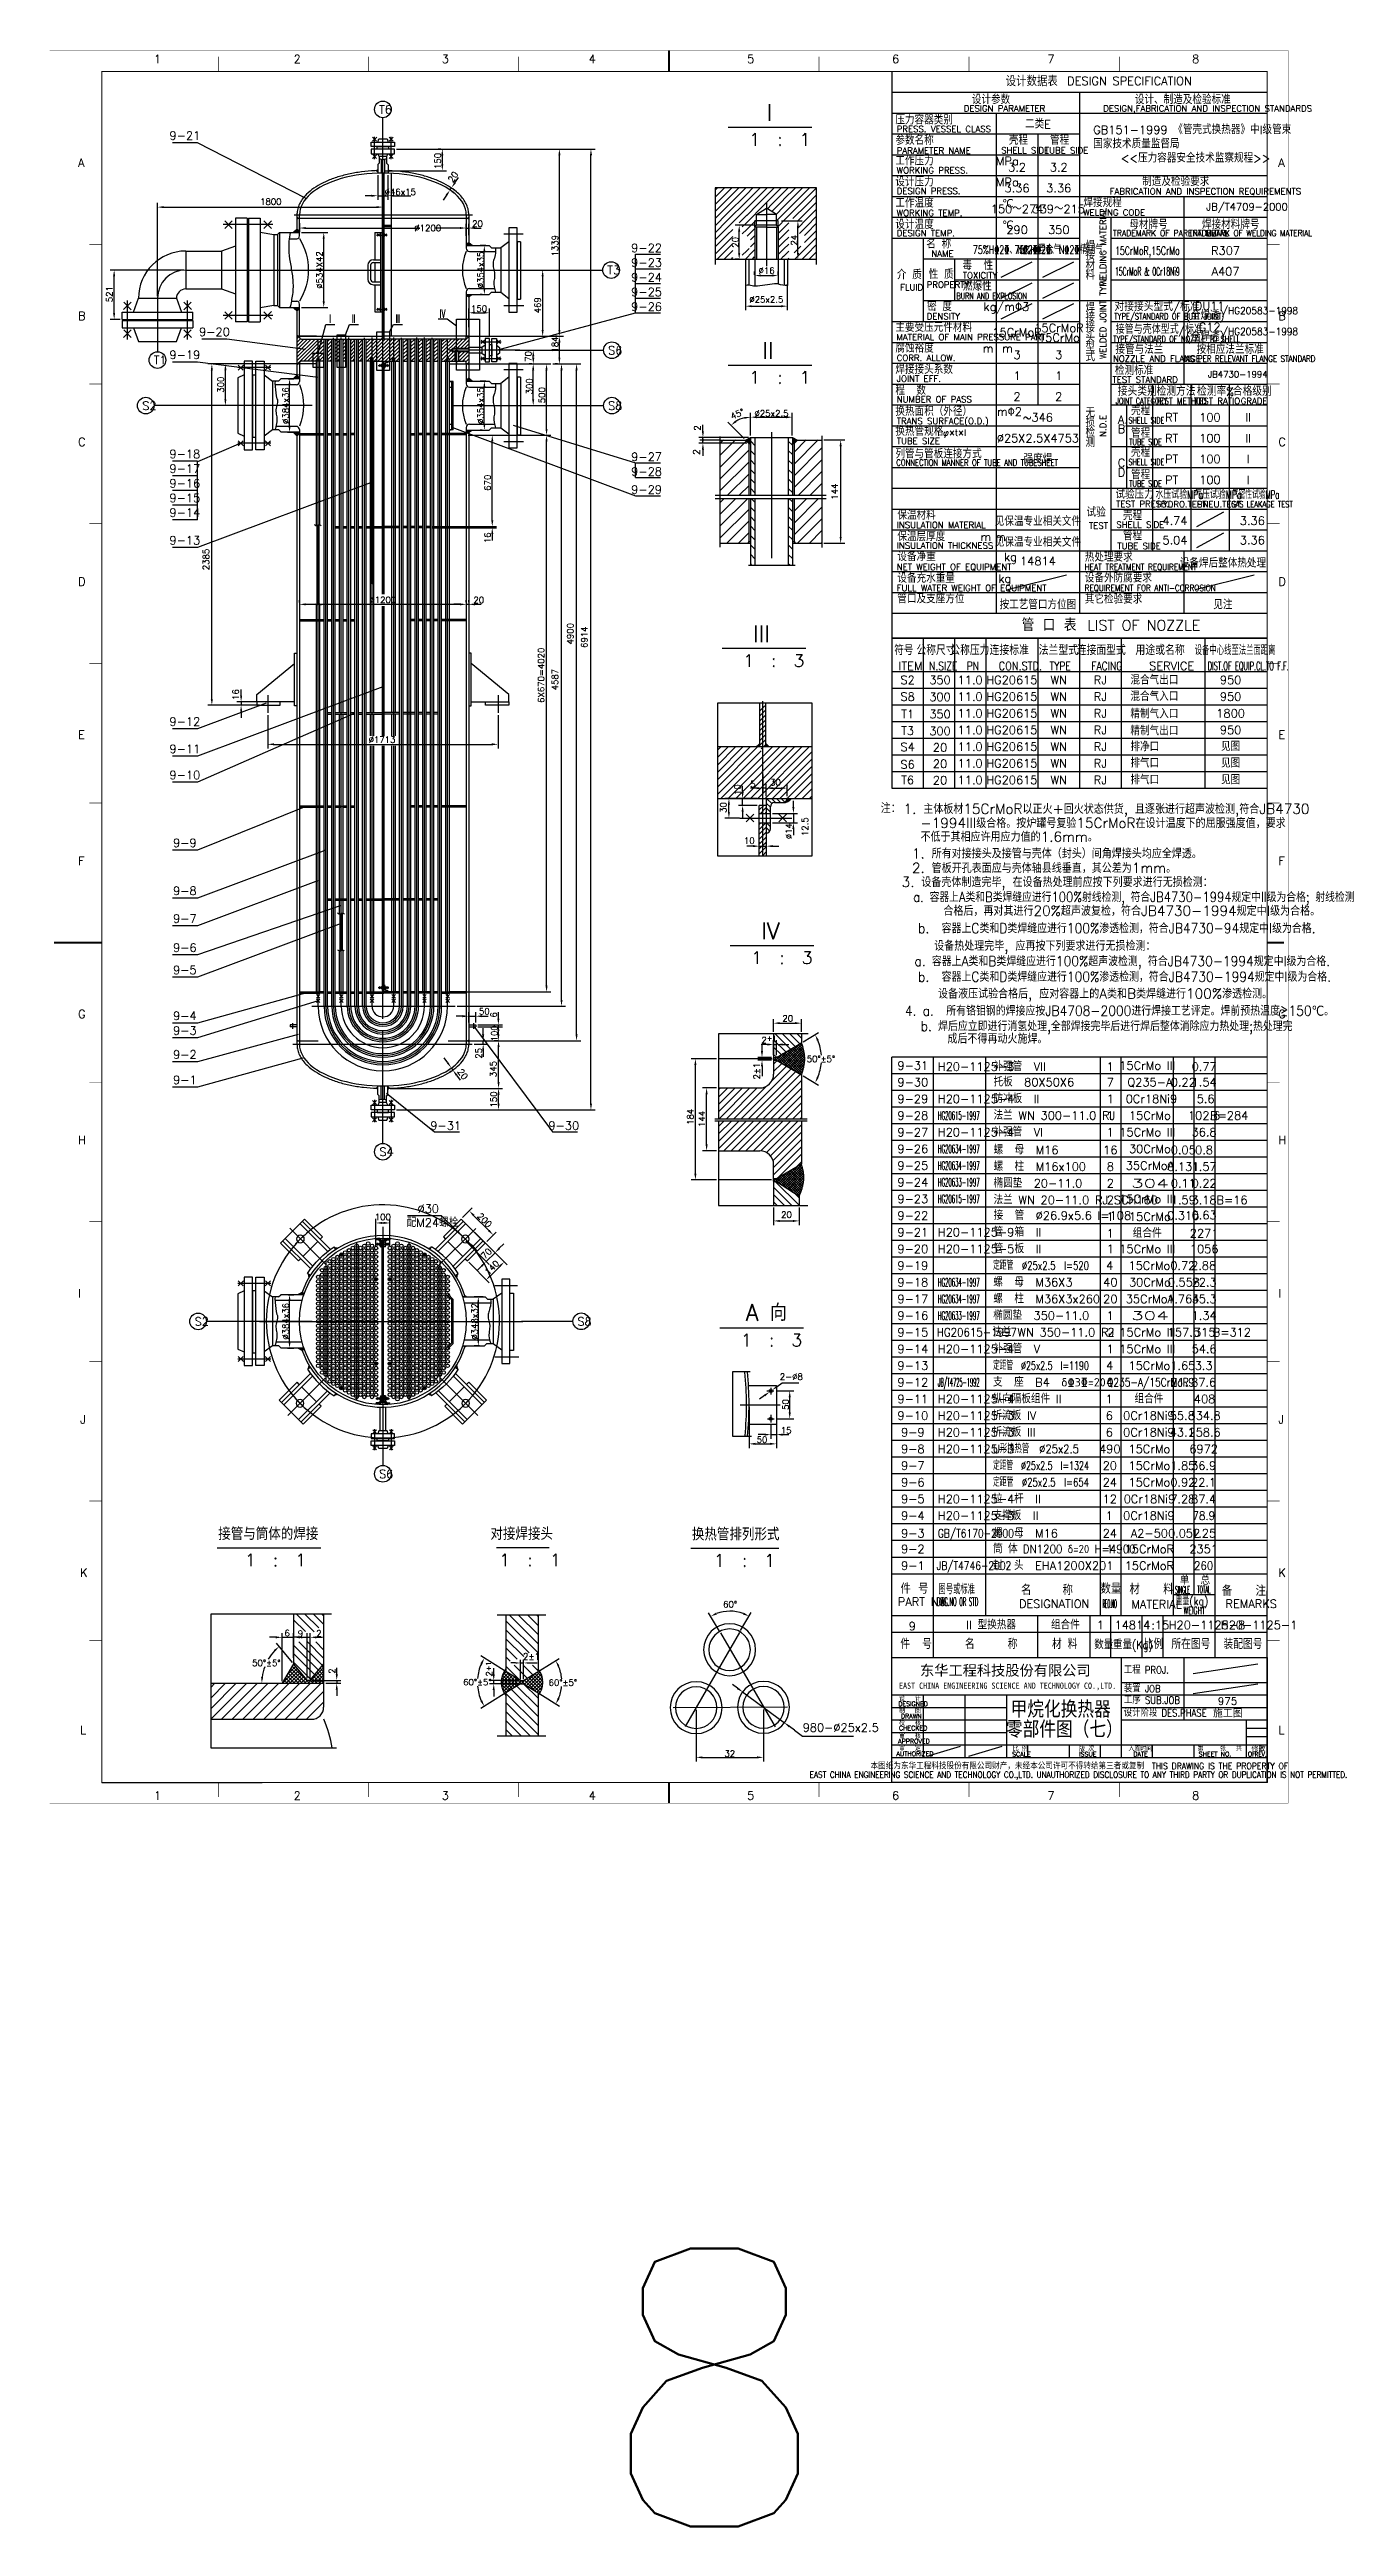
# Model space of a CAD drawing. Extents: x 49444 to 186655, y 41039 to 60167.
# Drawn here: x 49444 to 58775, y 41975 to 59803 of the extents above; entities that cross this region are included whole.
import ezdxf
from ezdxf.enums import TextEntityAlignment as Align

# ---------------------------------------------------------------- set-up
doc = ezdxf.new("R2010")
doc.units = 0
doc.header["$LTSCALE"] = 60
doc.header["$MEASUREMENT"] = 0
doc.header["$PDMODE"] = 3
doc.header["$PDSIZE"] = 0.001
doc.layers.get('0').update_dxf_attribs({"linetype": 'CONTINUOUS'})
doc.layers.get('DEFPOINTS').update_dxf_attribs({"linetype": 'CONTINUOUS'})
doc.layers.add('XX', color=7, linetype='CONTINUOUS')
doc.styles.add('ST', font='')
doc.styles.get("Standard").update_dxf_attribs({"font": 'txt_l', "bigfont": 'hztxt_l'})
doc.styles.get('ST').set_extended_font_data('SimSun')
doc.dimstyles.get("Standard").update_dxf_attribs({"dimtxt": 0.18, "dimasz": 0.18, "dimexe": 0.18, "dimexo": 0.0625, "dimgap": 0.09, "dimtad": 0, "dimtih": 1, "dimtoh": 1, "dimdec": 4, "dimzin": 0, "dimdsep": 46, "dimtxsty": 'Standard', "dimcen": 0.09, "dimadec": 0, "dimazin": 0, "dimtfac": 1, "dimtdec": 4, "dimtofl": 0, "dimtmove": 0, "dimatfit": 3, "dimfxl": 0, "dimtolj": 1, "dimtzin": 0, "dimarcsym": 0})
doc.dimstyles.new('STANDARD$0', dxfattribs={"dimtxt": 3, "dimasz": 3, "dimexe": 2, "dimexo": 1, "dimgap": 0.5, "dimtad": 1, "dimdec": 0, "dimzin": 0, "dimdsep": 46, "dimtxsty": 'Standard', "dimcen": 1, "dimclrd": 256, "dimclre": 256, "dimclrt": 256, "dimadec": 0, "dimazin": 0, "dimtfac": 1.5, "dimtdec": 3, "dimtix": 1, "dimtmove": 0, "dimatfit": 2, "dimfxl": 0, "dimtolj": 1, "dimarcsym": 0})
pattern_1 = [(135, (-10325.979, 30363.397), (-8.8388348, -8.8388348), []), (225, (-10325.979, 30363.397), (8.8388348, -8.8388348), [])]

msp = doc.modelspace()

# ---------------------------------------------------------------- texts
for s, height, p in [('1', 60, (50194.887312, 59705.513976)), ('2', 60, (51199.887312, 59705.513976)), ('3', 60, (52264.887312, 59705.513976)), ('4', 60, (53322.387312, 59705.513976)), ('5', 60, (54462.387312, 59705.513976)), ('6', 60, (55504.887312, 59705.513976)), ('7', 60, (56622.387312, 59705.513976)), ('8', 60, (57664.887312, 59705.513976)), ('设计数据表', 75, (56323.243763, 59538.976853)), ('DESIGN SPECIFICATION', 60, (56765.173609, 59546.903294)), ('T6', 60, (51814.63198, 59341.173109)), ('I', 120, (54602.590317, 59289.121209)), ('DESIGN PARAMETER', 45, (56021.128835, 59356.282849)), ('设计参数', 60, (56079.579493, 59411.159182)), ('DESIGN,FABRICATION AND INSPECTION STANDARDS ', 45, (57024.677963, 59356.282849)), ('设计、制造及检验标准', 60, (57252.322292, 59411.159182)), ('1  :  1', 90, (54478.744815, 59110.936626)), ('压力容器类别', 60, (55529.378119, 59264.482105)), ('PRESS. VESSEL CLASS', 45, (55539.312453, 59208.277508)), ('GB151-1999 《管壳式换热器》中I级管束', 60, (56952.986708, 59194.978383)), ('A', 60, (49649.31386, 58958.633676)), ('参数名称', 60, (55529.378119, 59118.043485)), ('工作压力          MPa', 60, (55529.378119, 58970.230765)), ('PARAMETER NAME', 45, (55539.312453, 59053.341194)), ('SHELL SIDE', 45, (56290.878647, 59054.650052)), ('壳程', 60, (56345.729311, 59119.352342)), ('TUBE SIDE', 45, (56604.70917, 59054.209413)), ('管程', 60, (56641.936158, 59118.911703)), ('国家技术质量监督局', 60, (56952.986708, 59093.307979)), ('       <<压力容器安全技术监察规程>>', 60, (56838.825174, 58990.712623)), ('A', 60, (58284.297404, 58958.633676)), ('设计压力          MPa', 60, (55529.378119, 58818.543576)), ('WORKING PRESS.', 45, (55539.312453, 58910.956404)), ('制造及检验要求', 60, (57304.840504, 58821.689463)), ('工作温度           ℃', 60, (55529.378119, 58666.856413)), ('DESIGN PRESS.', 45, (55539.312453, 58762.415089)), ('焊接规程', 60, (56882.39639, 58670.002274)), ('FABRICATION AND INSPECTION REQUIREMENTS', 45, (57071.827959, 58759.269241)), ('JB/T4709-2000', 52.5, (57765.733044, 58645.258452)), ('设计温度           ℃', 60, (55529.378119, 58512.023364)), ('WORKING TEMP.', 45, (55539.312453, 58604.436192)), ('DESIGN TEMP.', 45, (55539.312453, 58459.040737)), ('WELDING CODE', 45, (56880.395235, 58607.582052)), ('母材牌号', 60, (57212.6048, 58512.023364)), ('焊接材料牌号', 60, (57735.087721, 58512.023364)), ('名 称', 60, (55751.998819, 58371.959685)), ('NAME', 45, (55787.80429, 58310.720999)), ('接', 60, (56897.060524, 58291.045414)), ('焊', 60, (56897.060524, 58359.406456)), ('T3', 60, (53456.69236, 58185.142546)), ('介 质', 60, (55540.159771, 58150.245174)), ('PROPERTY', 45, (55754.597291, 58087.714998)), ('性 质', 60, (55769.884441, 58153.117186)), ('毒  性', 60, (56012.378898, 58217.080686)), ('TOXICITY', 45, (56014.355903, 58154.867872)), ('燃爆性', 60, (56015.850923, 58068.306785)), ('材', 60, (56897.060524, 58217.143194)), ('料', 60, (56897.060524, 58147.684441)), ('FLUID', 45, (55563.550784, 58068.949737)), ('密 度     kg/m%%1303', 60, (55757.592825, 57921.959685)), ('焊', 60, (56897.060524, 57912.334788)), ('DU11', 60, (57683.539666, 57928.23619)), ('B', 60, (49649.31386, 57856.133676)), ('主要受压元件材料', 60, (55529.378119, 57771.921146)), ('DENSITY', 45, (55755.000069, 57860.720999)), ('接', 60, (56897.060524, 57842.972217)), ('接', 60, (56897.060524, 57770.448603)), ('头', 60, (56897.060524, 57697.92498)), ('(全焊透)', 60, (57618.886688, 57858.730971)), ('(全焊透)', 60, (57618.886688, 57707.147122)), ('G12', 60, (57711.689592, 57775.327702)), ('B', 60, (58284.297404, 57856.133676)), ('T1', 60, (50193.080147, 57537.291448)), ('S6', 60, (53462.53632, 57608.026349)), ('II', 120, (54572.542267, 57576.483799)), ('腐蚀裕度           m', 60, (55529.378119, 57622.420609)), ('MATERIAL OF MAIN PRESSURE PART ', 45, (55537.077452, 57710.432162)), ('CORR. ALLOW.', 45, (55539.312453, 57561.437663)), (' m', 60, (56116.742932, 57622.420609)), ('型', 60, (56897.060524, 57632.942966)), ('式', 60, (56897.060524, 57560.419343)), ('NOZZLE AND FLANGE', 45, (57094.817711, 57554.909792)), ('接管与法兰', 60, (57112.321389, 57612.990957)), ('按相应法兰标准', 60, (57696.698818, 57612.990957)), ('1  :  1', 90, (54478.744815, 57398.299215)), ('焊接接头系数 ', 60, (55529.378119, 57469.051646)), ('JOINT EFF. ', 45, (55539.312453, 57410.970481)), ('TEST STANDARD', 45, (57091.138412, 57404.524197)), ('检测标准', 60, (57108.899609, 57462.008791)), ('JB4730-1994', 45, (57777.646396, 57443.503476)), ('S8', 60, (53462.53632, 57209.397467)), ('程  数', 60, (55529.378119, 57318.06948)), ('换热面积（外径）    m%%1302', 60, (55529.378119, 57167.087326)), ('NUMBER OF PASS', 45, (55539.312453, 57262.890095)), ('壳程', 60, (57224.590842, 57172.379179)), ('TEST RATIO', 45, (57678.163784, 57250.676741)), ('GRADE', 45, (58014.161833, 57250.676741)), ('换热管规格 ', 60, (55529.378119, 57023.510006)), ('TRANS SURFACE(O.D.)', 45, (55539.312453, 57106.10438)), ('φ×t×l', 45, (55872.871635, 57023.510006)), ('损', 60, (56897.060524, 57088.213611)), ('检', 60, (56897.060524, 57015.689997)), ('无', 60, (56897.060524, 57157.576182)), ('A,', 60, (57129.858137, 57110.039932)), ('B', 60, (57129.858137, 57042.957893)), ('管程', 60, (57224.590842, 57009.896887)), ('C', 60, (49649.31386, 56948.633676)), ('列管与管板连接方式', 60, (55529.378119, 56861.027714)), ('TUBE SIZE', 45, (55539.312453, 56963.235828)), ('测', 60, (56897.060524, 56943.166374)), ('壳程', 60, (57224.590842, 56872.379179)), ('C', 60, (58284.297404, 56948.633676)), ('C,', 60, (57129.858137, 56797.720876)), ('D', 60, (57129.858137, 56730.638837)), ('管程', 60, (57224.590842, 56709.896887)), ('试验压力', 60, (57112.371901, 56570.481392)), ('TEST PRESS.', 45, (57117.630991, 56508.713172)), ('HYDRO.TEST ', 45, (57412.010143, 56508.080122)), ('PNEU.TEST ', 45, (57698.819331, 56508.080122)), ('保温材料', 60, (55543.712642, 56419.848342)), ('INSULATION MATERIAL', 45, (55539.312453, 56358.080122)), ('试验', 60, (56905.063492, 56440.656206)), ('TEST', 45, (56921.774892, 56353.95709)), ('SHELL SIDE', 45, (57118.921075, 56361.258539)), ('壳程', 60, (57166.391772, 56416.517678)), ('管程', 60, (57166.391772, 56272.317572)), ('4.74', 59.994, (57450.778962, 56381.478904)), ('3.36', 59.994, (58007.442047, 56381.478904)), ('保温层厚度        m', 60, (55543.712642, 56265.884628)), ('设备净重           kg', 60, (55543.712642, 56121.684522)), ('INSULATION THICKNESS', 45, (55539.312453, 56210.625489)), (' m', 60, (56101.089423, 56265.884628)), ('热处理要求', 60, (56892.18255, 56118.08486)), ('TUBE SIDE', 45, (57126.364959, 56207.294811)), ('5.04', 59.994, (57450.778962, 56241.313011)), ('3.36', 59.994, (58007.442047, 56241.313011)), ('D', 60, (49649.31386, 55943.633676)), ('设备充水重量       kg', 60, (55543.712642, 55965.706698)), ('NET WEIGHT OF EQUIPMENT', 45, (55539.312453, 56056.661762)), ('设备外防腐要求', 60, (56892.18255, 55968.08486)), ('D', 60, (58284.297404, 55943.633676)), ('管口及支座方位', 60, (55543.712642, 55818.08486)), ('FULL WATER WEIGHT OF EQUIPMENT', 45, (55539.312453, 55904.736813)), ('其它检验要求', 60, (56892.18255, 55815.706698)), ('III', 120, (54504.712228, 55537.969141)), ('LIST OF NOZZLE', 75, (56909.841399, 55621.260023)), ('1  :  3', 90, (54434.312715, 55359.784558)), ('ITEM', 60, (55552.341399, 55336.260023)), ('混合气出口', 60.0000003, (57220.417314, 55233.578091)), ('SERVICE', 60, (57355.332267, 55336.260023)), ('混合气入口', 60.0000003, (57220.417314, 55115.513967)), ('精制气入口', 60.0000003, (57220.417314, 54989.566673)), ('精制气出口', 60.0000003, (57220.417314, 54867.630796)), ('E', 60, (49649.31386, 54841.133676)), ('排净口', 60.0000003, (57220.417314, 54753.659485)), ('E', 60, (58284.297404, 54841.133676)), ('排气口', 60.0000003, (57220.417314, 54636.078441)), ('排气口', 60.0000003, (57220.417314, 54514.544242)), ('注：', 72, (55423.776644, 54307.421539)), ('1. 主体板材15CrMoR以正火+回火状态供货, 且逐张进行超声波检测,符合JB4730', 72, (55588.594685, 54301.75538)), ('-1994III级合格。按炉罐号复验15CrMoR在设计温度下的屈服强度值，要求', 72, (55710.482319, 54200.219498)), ('    1. 所有对接接头及接管与壳体（封头）间角焊接头均应全焊透。', 72, (55433.921132, 53981.508051)), ('不低于其相应许用应力值的1.6mm。', 72, (55710.482319, 54101.490807)), ('F', 60, (49649.31386, 53933.633676)), ('3. 设备壳体制造完毕, 在设备热处理前应按下列要求进行无损检测：^J', 72, (55574.407478, 53775.598853)), ('    2. 管板开孔表面应与壳体轴县线垂直，其公差为1mm。', 72, (55433.921132, 53876.638408)), ('F', 60, (58284.297404, 53933.633676)), ('IV', 120, (54563.71716, 53399.385673)), ('          合格后，再对其进行20%超声波复检，符合JB4730-1994规定中I级为合格。', 72, (55338.486334, 53568.352732)), ('1  :  3', 90, (54493.317646, 53221.201089)), ('       设备热处理完毕, 应再按下列要求进行无损检测：^J', 72, (55433.158134, 53316.609998)), ('       设备液压试验合格后, 应对容器上的A类和B类焊缝进行100%渗透检测。', 72, (55460.576827, 52972.392358)), ('G', 60, (49649.31386, 52831.133676)), ('G', 60, (58284.297404, 52831.133676)), ('+1', 34.848, (54605.50966, 52668.850953)), ('    成后不得再动火施焊。', 72, (55689.413902, 52648.430787)), ('H20-1125-3', 60, (55834.887314, 52452.692074)), ('补强管  VII', 60, (56235.593903, 52452.692074)), ('H20-1125-4', 60, (55834.887314, 52220.544691)), ('托板  80X50X6', 60, (56235.593906, 52340.513976)), ('防冲板  II', 60, (56235.094765, 52220.544691)), ('法兰 WN 300-11.0 RJ  ', 60, (56235.593906, 52100.513976)), ('H', 60, (49649.31386, 51923.633676)), ('H20-1125-4', 60, (55834.887316, 51980.513976)), ('补强管  VI', 60, (56235.593906, 51980.513976)), ('螺  母  M16', 60, (56235.593903, 51852.692074)), ('H', 60, (58284.297404, 51923.633676)), ('螺  柱  M16x100', 60, (56235.593903, 51732.692074)), ('椭圆垫  20-11.0', 60, (56235.593903, 51612.692074)), ('法兰 WN 20-11.0 RJ SCH160', 60, (56235.593903, 51492.692074)), ('配M24螺栓', 60, (52013.187189, 51329.089353)), ('%%C30', 60, (52091.717701, 51429.772134)), ('接  管  %%c26.9x5.6 l=108', 60, (56236.528767, 51380.513976)), ('H20-1125-9', 60, (55834.887314, 51260.513976)), ('H20-1125-5', 60, (55834.887314, 51140.513976)), ('管  箱  II', 60, (56235.781556, 51260.513976)), ('管  板  II', 60, (56235.781556, 51140.513976)), ('I', 60, (49649.31386, 50821.133676)), ('螺  母  M36X3', 60, (56234.000012, 50900.513976)), ('螺  柱  M36X3x260', 60, (56234.000012, 50780.513976)), ('I', 60, (58284.297404, 50821.133676)), ('S8', 60, (53241.929487, 50618.223882)), ('A 向', 120, (54453.405245, 50652.50046)), ('椭圆垫  350-11.0', 60, (56234.000012, 50660.513976)), ('1  :  3', 90, (54418.812326, 50469.204463)), ('H20-1125-4', 60, (55834.887316, 50420.513976)), ('补强管  V', 60, (56235.593906, 50420.513976)), ('H20-1125-4', 60, (55834.887314, 50060.513976)), ('纵向隔板组件 II', 60, (56228.51502, 50060.513976)), ('支  座  B4  δ%%1323%%133=20', 60, (56232.099199, 50180.513976)), ('J', 60, (49664.563392, 49913.633676)), ('H20-1125-3', 60, (55834.887314, 49940.513976)), ('折流板 IV', 60, (56228.51502, 49940.513976)), ('J', 60, (58284.297404, 49913.633676)), ('H20-1125-3', 60, (55834.887314, 49820.513976)), ('H20-1125-3', 60, (55834.887314, 49700.513976)), ('折流板 III', 60, (56228.51502, 49820.513976)), ('S6', 60, (51814.63198, 49520.791171)), ('H20-1125-4', 60, (55834.887314, 49340.513976)), ('拉  杆  II', 60, (56232.099199, 49340.513976)), ('H20-1125-3', 60, (55834.887314, 49220.513976)), ('支撑板  II', 60, (56228.51502, 49220.513976)), ('接管与筒体的焊接', 90, (50657.779255, 49075.042183)), ('对接焊接头', 90, (52615.887082, 49075.26949)), ('换热管排列形式', 90, (54065.365935, 49071.830829)), ('螺  母  M16', 60, (56232.099197, 49093.344619)), ('K', 60, (49664.563392, 48811.133676)), ('1  :  1', 90, (50849.927545, 48886.244299)), ('1  :  1', 90, (52680.503167, 48886.471605)), ('1  :  1', 90, (54224.380984, 48883.032944)), ('封  头  EHA1200X20', 60, (56232.099199, 48860.513976)), ('K', 60, (58284.297404, 48811.133676)), ('II 型换热器', 60, (56038.871411, 48433.219869)), ('组合件', 60, (56649.114493, 48433.219869)), ('1', 60, (56978.131002, 48433.219869)), ('14814', 60, (57106.408677, 48433.219869)), ('1:15', 60, (57318.981205, 48433.219869)), ('H20-1125-8', 60, (57495.631002, 48433.219869)), ('H20-1125-1', 60, (57870.631002, 48433.219869)), ('9', 60, (55624.887317, 48425.513977)), ('DESIGNED^J', 33, (55549.886245, 47879.216482)), ('DRAWN^J', 33, (55569.247112, 47791.288976)), ('L', 60, (49664.563392, 47678.633676)), ('980-%%c25x2.5', 60, (54862.217421, 47695.46883)), ('APPROVED^J', 33, (55549.27852, 47610.205243)), ('CHECKED^J', 33, (55555.512335, 47705.083295)), ('L', 60, (58284.297404, 47678.633676)), ('AUTHORIZED', 33, (55536.678704, 47520.205243)), ('SCALE', 33, (56369.262091, 47516.708548)), ('ISSUE', 33, (56850.916017, 47516.708548)), ('DATE', 33, (57241.631876, 47518.013969)), ('SHEET NO.    OF^J', 33, (57711.582982, 47518.013969)), ('修改', 37.5, (58091.345997, 47551.493426)), ('1', 60, (50194.887312, 47206.133676)), ('2', 60, (51199.887312, 47206.133676)), ('3', 60, (52264.887312, 47206.133676)), ('4', 60, (53322.387312, 47206.133676)), ('5', 60, (54462.387312, 47206.133676)), ('6', 60, (55504.887312, 47206.133676)), ('7', 60, (56622.387312, 47206.133676)), ('8', 60, (57664.887312, 47206.133676)), ('8', 2000, (53369.496878, 41975.133657))]:
    msp.add_text(s, height=height).set_placement(p)
for s, height, p in [('9-21', 60, (50417.586764, 59153.996607)), (' 二类E', 59.994, (56534.623715, 59235.553428)), ('3.36', 60, (56404.887316, 58775.513976)), ('3.2', 60, (56404.887316, 58925.513976)), ('3.36', 60, (56704.887316, 58775.513976)), ('3.2', 60, (56704.887316, 58925.513976)), ('150～274', 60, (56404.887316, 58625.513976)), ('339～215', 60, (56704.887316, 58625.513976)), ('290', 60, (56404.887316, 58475.513976)), ('350', 60, (56704.887316, 58475.513976)), ('9-22', 60, (53739.46959, 58345.197912)), ('9-23', 60, (53739.46959, 58239.384946)), ('R307', 60, (57904.887312, 58325.513976)), ('9-24', 60, (53739.46959, 58133.57198)), ('A407', 60, (57904.887312, 58175.513976)), ('9-25', 60, (53739.46959, 58027.759014)), ('9-26', 60, (53739.46959, 57921.946049)), ('9-20', 60, (50630.275965, 57741.053217)), ('I', 60, (51461.822467, 57835.148276)), ('15CrMoR', 60, (56404.887316, 57737.88139)), ('15CrMoR', 60, (56706.644995, 57769.389875)), (' 9-19 ', 60, (50417.586764, 57576.001685)), ('3', 60, (56404.887316, 57575.513976)), ('15CrMo', 60, (56706.644995, 57699.188437)), ('3', 60, (56704.887316, 57575.513976)), ('1', 60, (56404.887316, 57425.513976)), ('1', 60, (56704.887316, 57425.513976)), ('2', 60, (56404.887316, 57275.513976)), ('2', 60, (56704.887316, 57275.513976)), ('~346', 60, (56554.887316, 57125.513976)), ('RT', 60, (57517.354695, 57125.513976)), ('100', 60, (57792.343025, 57125.513976)), ('II', 60, (58067.375642, 57125.513976)), ('9-18', 60, (50417.586764, 56862.056661)), ('9-27', 60, (53739.46959, 56841.618085)), ('%%C25X2.5X4753', 60, (56554.887316, 56975.513976)), ('强度焊', 60, (56554.887316, 56825.513976)), ('RT', 60, (57517.354695, 56975.513976)), ('PT', 60, (57517.354695, 56825.513976)), ('100', 60, (57792.343025, 56975.513976)), ('100', 60, (57792.343025, 56825.513976)), ('II', 60, (58067.375642, 56975.513976)), ('I', 60, (58067.375642, 56825.513976)), ('9-17', 60, (50417.586764, 56756.605743)), ('9-16', 60, (50417.586764, 56651.154624)), ('9-28', 60, (53739.46959, 56735.80512)), ('PT', 60, (57517.354695, 56675.513976)), ('100', 60, (57792.343025, 56675.513976)), ('I', 60, (58067.375642, 56675.513976)), ('9-15', 60, (50417.586764, 56545.703706)), ('9-29', 60, (53739.46959, 56605.506413)), ('9-14', 60, (50417.586764, 56440.252788)), ('见保温专业相关文件', 60, (56554.887316, 56375.513976)), (' 9-13 ', 60, (50417.586764, 56240.72888)), ('见保温专业相关文件', 60, (56554.887316, 56225.513976)), ('14814', 60, (56554.887316, 56090.88057)), ('设备焊后整体热处理', 60, (57885.899463, 56075.513976)), ('按工艺管口方位图', 60, (56554.887316, 55775.513976)), ('见注', 60, (57885.899463, 55775.513976)), ('管 口 表^J', 90, (56666.070485, 55616.807115)), ('连接标准^J', 67.5, (56371.998569, 55445.513972)), ('法兰型式', 67.5, (56702.123059, 55445.513968)), ('用途或名称^J', 67.5, (57457.237969, 55445.513972)), ('S2', 60.0000003, (55617.38732, 55235.513967)), ('350', 60.0000003, (55850.566287, 55235.513967)), ('S8', 60.0000003, (55617.38732, 55115.513967)), ('300', 60.0000003, (55850.566287, 55113.578091)), (' 9-12 ', 60, (50417.586764, 54935.979679)), ('T1', 60.0000003, (55617.38732, 54989.566673)), ('T3', 60.0000003, (55617.38732, 54869.566672)), ('350', 60.0000003, (55850.566287, 54989.566673)), ('300', 60.0000003, (55850.566287, 54867.630796)), (' 9-11 ', 60, (50417.586764, 54739.716313)), ('S4', 60.0000003, (55617.38732, 54753.659485)), ('20', 60.0000003, (55850.566287, 54749.787733)), (' 9-10 ', 60, (50417.586764, 54551.384926)), ('S6', 60.0000003, (55617.38732, 54627.368746)), ('T6', 60.0000003, (55617.38732, 54515.513956)), ('20', 60.0000003, (55850.566287, 54632.206689)), ('20', 60.0000003, (55850.566287, 54514.061191)), (' 9-9 ', 60, (50417.586764, 54062.999717)), (' 9-8 ', 60, (50417.586764, 53717.914032)), (' 9-7 ', 60, (50417.586764, 53518.209072)), (' 9-6 ', 60, (50417.586764, 53308.608863)), (' 9-5 ', 60, (50417.586764, 53147.760198)), (' 9-4 ', 60, (50417.586764, 52818.353154)), (' 9-3 ', 60, (50417.586764, 52712.268244)), (' 9-2 ', 60, (50417.586764, 52539.906288)), (' 9-1 ', 60, (50417.586764, 52357.06806)), ('9-31', 60, (55654.887314, 52460.513976)), ('1', 60, (57075.593903, 52452.692074)), ('0.77', 60, (57750.593903, 52452.692074)), ('9-30', 60, (55654.887314, 52340.513976)), ('9-29', 60, (55654.887314, 52220.513976)), ('7', 60, (57075.593906, 52340.513976)), ('1', 60, (57076.255288, 52220.544691)), ('0Cr18Ni9', 60, (57371.694767, 52220.544691)), ('Q235-A', 60, (57360.593906, 52340.513976)), ('0.22', 60, (57600.593906, 52340.513976)), ('1.54', 60, (57750.593906, 52340.513976)), ('5.6', 60, (57761.694767, 52220.544691)), ('9-31', 60, (52293.876202, 52027.950476)), ('9-30', 60, (53143.633899, 52027.950476)), ('9-28', 60, (55654.887314, 52100.513976)), ('1', 60, (57075.593906, 52100.513976)), ('15CrMo', 60, (57360.593906, 52100.513976)), ('102.6', 60, (57750.593906, 52100.513976)), ('B=284', 60, (57930.937154, 52100.513976)), ('9-27', 60, (55654.887314, 51980.513976)), ('9-26', 60, (55654.887314, 51860.513976)), ('16', 60, (57075.593903, 51852.692074)), ('1', 60, (57075.593906, 51980.513976)), ('30CrMo', 60, (57360.593906, 51860.513976)), ('0.05', 60, (57600.593903, 51852.692074)), ('36.8', 60, (57750.593906, 51980.513976)), ('0.8', 60, (57750.593903, 51852.692074)), ('9-25', 60, (55654.887314, 51740.513976)), ('8', 60, (57075.593903, 51732.692074)), ('35CrMoA', 60, (57360.593906, 51740.513976)), ('0.131', 60, (57600.593903, 51732.692074)), ('1.57', 60, (57750.593903, 51732.692074)), ('9-24', 60, (55654.887314, 51620.513976)), ('9-23', 60, (55654.887314, 51500.513976)), ('2', 60, (57075.593903, 51612.692074)), ('2', 60, (57075.593903, 51492.692074)), ('0.11', 60, (57600.593903, 51612.692074)), ('1.59', 60, (57600.593903, 51492.692074)), ('0.22', 60, (57750.593903, 51612.692074)), ('3.18', 60, (57750.593903, 51492.692074)), ('B=16', 60, (57951.309697, 51492.692074)), ('9-22', 60, (55654.887314, 51380.513976)), ('1', 60, (57075.593903, 51372.692074)), ('15CrMo', 60, (57360.593903, 51372.692074)), ('0.315', 60, (57600.312398, 51380.513976)), ('0.63', 60, (57750.593903, 51383.446256)), ('9-21', 60, (55654.887314, 51260.513976)), ('9-20', 60, (55654.887314, 51140.513976)), ('1', 60, (57075.593903, 51252.692074)), ('1', 60, (57075.781556, 51140.513976)), ('2271', 60, (57750.593903, 51252.692074)), ('1056', 60, (57750.781556, 51140.513976)), ('9-19', 60, (55654.887314, 51020.513976)), ('4', 60, (57072.099199, 51020.513976)), ('15CrMo', 60, (57357.099199, 51020.513976)), ('0.72', 60, (57597.099199, 51020.513976)), ('2.88', 60, (57747.099199, 51020.513976)), ('9-18', 60, (55654.887314, 50900.513976)), ('9-17', 60, (55654.887314, 50780.513976)), ('40', 60, (57075.593906, 50900.513976)), ('20', 60, (57075.593906, 50780.513976)), ('35CrMoA', 60, (57360.593906, 50780.513976)), ('30CrMo', 60, (57360.593906, 50900.513976)), ('1.764', 60, (57600.593906, 50780.513976)), ('22.3', 60, (57750.593906, 50900.513976)), ('35.3', 60, (57750.593906, 50780.513976)), ('9-16', 60, (55654.887314, 50660.513976)), ('1', 60, (57075.593906, 50660.513976)), ('1.34', 60, (57750.593906, 50660.513976)), ('9-15', 60, (55654.887314, 50540.513976)), ('9-14', 60, (55654.887314, 50420.513976)), ('1', 60, (57075.593906, 50420.513976)), ('54.6', 60, (57750.593906, 50420.513976)), ('9-13', 60, (55654.887314, 50300.513976)), ('4', 60, (57072.099199, 50300.513976)), ('15CrMo', 60, (57357.099199, 50300.513976)), ('1.65', 60, (57597.099199, 50300.513976)), ('3.3', 60, (57747.099199, 50300.513976)), ('9-12', 60, (55654.887314, 50180.513976)), ('9-11', 60, (55654.887314, 50060.513976)), ('4', 60, (57072.099199, 50180.513976)), ('1', 60, (57068.51502, 50060.513976)), ('组合件', 60, (57353.51502, 50060.513976)), ('21.9', 60, (57597.099199, 50180.513976)), ('87.6', 60, (57747.099199, 50180.513976)), ('408', 60, (57754.287416, 50060.513976)), ('9-10', 60, (55654.887314, 49940.513976)), ('6', 60, (57068.51502, 49940.513976)), ('0Cr18Ni9', 60, (57353.51502, 49940.513976)), ('55.8', 60, (57593.51502, 49940.513976)), ('334.8', 60, (57754.287416, 49940.513976)), ('9-8', 60, (55654.887314, 49700.513976)), ('9-9', 60, (55654.887314, 49820.513976)), ('490', 60, (57072.099199, 49700.513976)), ('6', 60, (57068.51502, 49820.513976)), ('0Cr18Ni9', 60, (57353.51502, 49820.513976)), ('15CrMo', 60, (57357.099199, 49700.513976)), ('43.1', 60, (57593.51502, 49820.513976)), ('258.6', 60, (57754.287416, 49820.513976)), ('6972', 60, (57747.099199, 49700.513976)), ('9-7', 60, (55654.887314, 49580.513976)), ('20', 60, (57072.099199, 49580.513976)), ('15CrMo', 60, (57357.099199, 49580.513976)), ('1.85', 60, (57597.099199, 49580.513976)), ('36.9', 60, (57747.099199, 49580.513976)), ('9-6', 60, (55654.887314, 49460.513976)), ('9-5', 60, (55654.887314, 49340.513976)), ('24', 60, (57072.099199, 49460.513976)), ('12', 60, (57072.099199, 49340.513976)), ('0Cr18Ni9', 60, (57357.099199, 49340.513976)), ('15CrMo', 60, (57357.099199, 49460.513976)), ('0.92', 60, (57597.099199, 49460.513976)), ('7.28', 60, (57597.099199, 49340.513976)), ('22.1', 60, (57747.099199, 49460.513976)), ('87.4', 60, (57747.099199, 49340.513976)), ('9-4', 60, (55654.887314, 49220.513976)), ('1', 60, (57068.51502, 49220.513976)), ('0Cr18Ni9', 60, (57353.51502, 49220.513976)), ('9-3', 60, (55654.887311, 49093.344619)), ('9-2', 60, (55654.887314, 48980.513976)), ('24', 60, (57072.099197, 49093.344619)), ('1', 60, (57072.099199, 48980.513976)), ('15CrMoR', 60, (57357.099199, 48980.513976)), ('A2-50', 60, (57357.099197, 49093.344619)), ('0.052', 60, (57606.53786, 49093.344619)), ('2351', 60, (57747.099199, 48980.513976)), ('1.25', 60, (57747.099197, 49093.344619)), ('9-1', 60, (55654.887314, 48860.513976)), ('1', 60, (57072.099199, 48860.513976)), ('15CrMoR', 60, (57357.099199, 48860.513976)), ('零部件图（七）', 120, (56745.321305, 47652.186808)), ('甲烷化换热器 ', 120, (56760.000188, 47796.442629))]:
    msp.add_text(s, height=height).set_placement(p, align=Align.CENTER)
for s, height, rotation, p in [('WELDING MATERIAL', 45, 90, (57045.216247, 58105.781149)), ('WELDED JOINT TYPE', 45, 90, (57045.216247, 57574.207118)), ('S2', 60, 360, (50111.079364, 57209.397467)), ('N.D.E', 45, 90, (57045.216247, 57014.699081)), ('2', 48, 90, (54122.309542, 56885.415259)), ('6', 45, 90, (52661.433251, 52835.189186)), ('S4', 60, 360, (51817.365114, 51839.282038)), ('S2', 60, 360, (50487.907647, 50617.968961)), ('+1', 34.65, 90, (52619.096154, 48132.023869))]:
    msp.add_text(s, height=height, rotation=rotation).set_placement(p)
for s, height, width, p in [(' TRADEMARK OF PARENT METAL ', 45, 0.9, (57066.733721, 58459.040737)), (' TRADEMARK OF WELDING MATERIAL', 45, 0.85, (57616.845914, 58459.040737)), ('BURN AND EXPLOSION', 45, 0.675, (55968.948809, 58006.09397)), ('对接接头型式/标准', 60, 0.9, (57105.699003, 57921.921146)), ('/HG20583-1998', 52.5, 0.9, (57878.109666, 57897.389941)), ('TYPE/STANDARD OF BUTT JOINT', 45, 0.8, (57103.669752, 57860.432162)), ('接管与壳体型式/标准', 60, 0.8, (57114.426811, 57757.766304)), ('/HG20583-1998', 52.5, 0.9, (57878.109666, 57747.389941)), ('TYPE/STANDARD OF NOZZLE TO SHELL', 45, 0.7, (57096.143971, 57696.783358)), ('AS PER RELEVANT FLANGE STANDARD', 45, 0.825, (57620.381543, 57554.909792)), ('JOINT CATEGORY', 45, 0.75, (57114.560879, 57250.676741)), ('接头类别', 60, 0.9, (57129.921781, 57311.659687)), ('TEST METHOD', 45, 0.9, (57402.739396, 57250.676741)), ('检测方法', 60, 0.9, (57408.188336, 57311.659687)), ('检测率%', 60, 0.9, (57699.243796, 57311.659687)), ('合格级别', 60, 0.9, (57957.052815, 57311.659687)), ('SHELL SIDE', 45, 0.75, (57205.937624, 57112.105002)), ('TUBE SIDE', 45, 0.75, (57212.403488, 56956.629788)), ('CONNECTION MANNER OF TUBE AND TUBESHEET', 45, 0.8, (55536.112788, 56807.760614)), ('SHELL SIDE', 45, 0.75, (57205.937624, 56812.105002)), ('TUBE SIDE', 45, 0.75, (57212.403488, 56656.629788)), ('水压试验MPa', 60, 0.7, (57401.152551, 56569.848342)), ('气压试验MPa', 60, 0.7, (57679.463007, 56569.848342)), ('GAS LEAKAGE TEST ', 45, 0.7, (57945.405811, 56508.080122)), ('气密性试验MPa', 60, 0.6, (57950.263245, 56569.848342)), ('HEAT TREATMENT REQUIREMENT', 45, 0.85, (56891.62959, 56055.346894)), ('REQUIREMENT FOR ANTI-CORROSION', 45, 0.85, (56891.62959, 55905.346894)), ('N.SIZE', 60, 0.8, (55771.499209, 55336.260023)), ('PN', 60, 0.8, (56043.466702, 55336.260019)), ('CON.STD.', 60, 0.85, (56273.323936, 55336.260023)), ('TYPE', 60, 0.8, (56639.377375, 55336.260019)), ('FACING', 60, 0.8, (56939.377375, 55336.260019)), ('DIST.OF EQUIP.CL.TO F.F.', 60, 0.58, (57776.874022, 55336.260023)), ('       a. 容器上A类和B类焊缝应进行100%射线检测, 符合JB4730-1994规定中II级为合格; 射线检测', 72, 0.85, (55338.486334, 53667.352732)), ('      b.  容器上C类和D类焊缝应进行100%渗透检测，符合JB4730-94规定中I级为合格.^J', 72, 0.9, (55403.169043, 53442.876257)), ('       a. 容器上A类和B类焊缝应进行100%超声波检测, 符合JB4730-1994规定中I级为合格.^J', 72, 0.9, (55328.719024, 53205.921605)), ('      b.  容器上C类和D类焊缝应进行100%渗透检测，符合JB4730-1994规定中I级为合格.^J', 72, 0.9, (55403.169043, 53093.890724)), ('4. a.  所有铬钼钢的焊接应按JB4708-2000进行焊接工艺评定。焊前预热温度≥150℃。', 72, 0.9, (55597.894894, 52849.116707)), ('b. 焊后应立即进行消氢处理,全部焊接完毕后进行焊后整体消除应力热处理;热处理完', 72, 0.9, (55711.740277, 52738.430787)), ('GB/T6170-2000', 60, 0.8, (55834.887312, 49093.344619)), ('筒 体 DN1200 δ=20 H=4900', 60, 0.9, (56232.099199, 48980.513976)), ('JB/T4746-2002', 60, 0.8, (55826.289385, 48860.513976)), ('件  号', 75, 0.85, (55564.887317, 48290.513977)), ('名     称', 75, 0.85, (56029.887317, 48290.513977)), ('材 料', 75, 0.85, (56655.70622, 48290.513977)), ('数量', 60, 0.85, (56959.887317, 48290.513977)), ('重量(Kg)', 60, 0.85, (57094.887317, 48290.513977)), ('比例', 75, 0.85, (57316.196568, 48290.513977)), ('所在图号', 75, 0.85, (57514.887317, 48290.513977)), ('装配图号', 75, 0.85, (57889.887317, 48290.513977)), ('工程 PROJ.', 52.5, 0.85, (57173.410267, 48113.664227)), ('设   计^J', 37.5, 0.85, (55555.771461, 47916.133517)), ('装置 JOB', 52.5, 0.85, (57173.410267, 47978.962172)), ('校   核^J', 37.5, 0.85, (55555.79057, 47740.13869)), ('制   图^J', 37.5, 0.85, (55555.79057, 47830.103187)), ('设计阶段 DES.PHASE', 52.5, 0.85, (57172.493076, 47804.541014)), ('工序 SUB.JOB', 52.5, 0.85, (57173.410267, 47896.820555)), ('审   核^J', 37.5, 0.85, (55555.79057, 47646.337874)), ('审   定', 37.5, 0.85, (55555.79057, 47556.337874)), (' 比 例', 37.5, 0.85, (56350.3787, 47555.099396)), ('版 次', 37.5, 0.85, (56850.619497, 47555.099396)), ('入库时间', 37.5, 0.85, (57205.356871, 47555.099396)), ('第     张   共     张^J', 37.5, 0.85, (57703.632646, 47556.287606)), ('REV.', 33, 0.85, (58114.343319, 47516.417043))]:
    msp.add_text(s, height=height, dxfattribs=dict(width=width)).set_placement(p)
for s, height, width, p in [('75%H%%1322%%133、N%%1322%%133混合气', 60, 0.7, (56404.887316, 58332.110882)), ('75%H%%1322%%133、N%%1322%%133精制气', 60, 0.7, (56704.887316, 58332.110882)), ('II', 60, 0.5, (51633.128039, 57835.148276)), ('III', 60, 0.4, (51949.459126, 57835.148276)), ('IV', 60, 0.6, (52271.861932, 57873.097533)), ('符号^J', 67.5, 0.85, (55609.887312, 55445.513972)), ('公称尺寸^J', 67.5, 0.8, (55840.437987, 55445.513972)), ('公称压力', 67.5, 0.8, (56065.437987, 55445.513968)), ('连接面型式', 67.5, 0.8, (57011.023345, 55445.513968)), ('设备中心线至法兰面距离', 67.5, 0.58, (57973.799383, 55445.513972)), ('Q235-A/15CrMoR', 60, 0.8, (57346.373058, 50180.513976)), ('78.9', 60, 0.9, (57748.236561, 49220.513976)), ('260', 60, 0.9, (57747.099199, 48860.513976)), ('本图纸为东华工程科技股份有限公司财产，未经本公司许可不得转给第三者或复制  THIS DRAWING IS THE PROPERTY OF', 45, 0.9, (56853.124778, 47426.205164)), ('EAST CHINA ENGINEERING SCIENCE AND TECHNOLOGY CO.,LTD. UNAUTHORIZED DISCLOSURE TO ANY THIRD PARTY OR DUPLICATION IS NOT PERMITTED.', 45, 0.85, (56846.832122, 47363.153211))]:
    msp.add_text(s, height=height, dxfattribs=dict(width=width)).set_placement(p, align=Align.CENTER)
for s, width, p, p2 in [('15CrMoR,15CrMo', 1.123188, (57109.887312, 58325.513976), (57574.887312, 58325.513976)), ('15CrMoR & 0Cr18Ni9', 0.870787, (57109.887312, 58175.513976), (57574.887312, 58175.513976)), ('HG20615-1997', 0.843882, (55834.887316, 52100.513976), (56134.887316, 52100.513976)), ('HG20634-1997', 0.843882, (55834.887316, 51860.513976), (56134.887316, 51860.513976)), ('HG20634-1997', 0.843882, (55834.887316, 51740.513976), (56134.887316, 51740.513976)), ('HG20633-1997', 0.843882, (55834.887316, 51620.513976), (56134.887316, 51620.513976)), ('HG20615-1997', 0.843882, (55834.887316, 51500.513976), (56134.887316, 51500.513976)), ('304', 3.157895, (57225.593903, 51612.692074), (57495.593903, 51612.692074)), ('组合件', 1.191063, (57236.78171, 51252.692074), (57445.59001, 51252.692074)), ('定距管  %%c25x2.5  l=520', 1.052632, (56232.099199, 51020.513976), (56922.099199, 51020.513976)), ('HG20634-1997', 0.843882, (55834.887316, 50900.513976), (56134.887316, 50900.513976)), ('HG20634-1997', 0.843882, (55834.887316, 50780.513976), (56134.887316, 50780.513976)), ('HG20633-1997', 0.843882, (55834.887316, 50660.513976), (56134.887316, 50660.513976)), ('304', 3.157895, (57225.593906, 50660.513976), (57495.593906, 50660.513976)), ('定距管  %%c25x2.5  l=1190', 1.006565, (56232.099199, 50300.513976), (56922.099199, 50300.513976)), ('JB/T4725-1992', 0.77821, (55834.887314, 50180.513976), (56134.887314, 50180.513976)), ('U形换热管  %%c25x2.5  ', 1.15, (56232.099199, 49700.513976), (56922.099199, 49700.513976)), ('定距管  %%c25x2.5  l=1324', 1.006565, (56232.099199, 49580.513976), (56922.099199, 49580.513976)), ('定距管  %%c25x2.5  l=654', 1.052632, (56232.099199, 49460.513976), (56922.099199, 49460.513976))]:
    msp.add_text(s, height=60, dxfattribs=dict(width=width)).set_placement(p, p2, align=Align.FIT)
for s, p in [('11.0', (56067.387312, 55265.513963)), ('HG20615', (56367.387312, 55265.513963)), ('WN', (56704.887312, 55265.513963)), ('RJ', (57004.887312, 55265.513963)), ('950', (57941.494418, 55265.513972)), ('11.0', (56067.387312, 55145.513963)), ('HG20615', (56367.387312, 55145.513963)), ('WN', (56704.887312, 55145.513963)), ('RJ', (57004.887312, 55145.513963)), ('950', (57941.494418, 55145.513972)), ('11.0', (56067.387312, 55025.513963)), ('11.0', (56067.387312, 54905.513963)), ('HG20615', (56367.387312, 55025.513963)), ('HG20615', (56367.387312, 54905.513963)), ('WN', (56704.887312, 55025.513963)), ('WN', (56704.887312, 54905.513963)), ('RJ', (57004.887312, 55025.513963)), ('RJ', (57004.887312, 54905.513963)), ('1800', (57941.494418, 55025.513972)), ('950', (57941.494418, 54905.513972)), ('11.0', (56067.387312, 54785.513963)), ('HG20615', (56367.387312, 54785.513963)), ('WN', (56704.887312, 54785.513963)), ('RJ', (57004.887312, 54785.513963)), ('见图', (57941.494418, 54785.513972)), ('11.0', (56067.387312, 54665.513968)), ('11.0', (56067.387312, 54545.513968)), ('HG20615', (56367.387312, 54665.513968)), ('HG20615', (56367.387312, 54545.513968)), ('WN', (56704.887312, 54665.513968)), ('WN', (56704.887312, 54545.513968)), ('RJ', (57004.887312, 54665.513968)), ('RJ', (57004.887312, 54545.513968)), ('见图', (57941.494418, 54665.513963)), ('见图', (57941.494418, 54545.513959)), ('15CrMo III', (57342.387314, 52490.513976)), ('15CrMo III', (57342.387314, 52010.513976)), ('15CrMo III', (57342.387314, 51530.513976)), ('15CrMo III', (57342.387314, 51170.513976)), ('0.558', (57604.887314, 50930.513976)), ('2', (57079.887314, 50570.513976)), ('15CrMo III', (57342.387314, 50570.513976)), ('15CrMo III', (57342.387314, 50450.513976)), ('157.5', (57604.887314, 50570.513976)), ('315', (57754.887314, 50570.513976)), ('B=312', (57950.581882, 50570.513976))]:
    msp.add_text(s, height=60).set_placement(p, align=Align.MIDDLE_CENTER)
msp.add_text('12.5', height=45, rotation=90).set_placement((54856.933833, 54141.637573), align=Align.TOP_LEFT)
at = {"width": 0.9}
msp.add_text('HG20615-1997', height=60, dxfattribs=at).set_placement((55827.387314, 50570.513976), align=Align.MIDDLE_LEFT)
for s, height, p in [('法兰 WN 350-11.0 RJ  ', 60, (56227.714532, 50570.513976)), ('施工图', 54.4251969, (57814.73767, 47825.513977)), ('975', 54.4251969, (57849.13888, 47915.513977))]:
    msp.add_text(s, height=height).set_placement(p, align=Align.MIDDLE_LEFT)
at = {"color": 0, "linetype": 'ByBlock'}
msp.add_text('2±1', height=46.2, dxfattribs=at).set_placement((52910.991562, 48236.471396), align=Align.MIDDLE_CENTER)
at = {"style": 'ST'}
msp.add_text('东华工程科技股份有限公司', height=75, dxfattribs=at).set_placement((56320.463925, 48099.602638), align=Align.CENTER)
at = {"style": 'ST', "width": 0.9}
msp.add_text('EAST CHINA ENGINEERING SCIENCE AND TECHNOLOGY CO.,LTD.', height=45, dxfattribs=at).set_placement((56336.619527, 48004.177026), align=Align.CENTER)

# ---------------------------------------------------------------- blocks, each defined once
blk = doc.blocks.new('*D340')
at = {"lineweight": -2}
for p, q in [((50221, 58028), (50221, 58699)), ((50266, 58669), (51797, 58669)), ((51842, 58684), (51842, 58699))]:
    blk.add_line(p, q, dxfattribs=at)
for points in [[(50266, 58676), (50266, 58661), (50221, 58669)], [(51797, 58676), (51797, 58661), (51842, 58669)]]:
    blk.add_solid(points)
at = {"layer": 'DEFPOINTS', "color": 0}
for p in [(51842, 58669), (51842, 58669), (50221, 58013)]:
    blk.add_point(p, dxfattribs=at)
at = {"insert": (51036, 58708), "char_height": 45, "attachment_point": 5}
blk.add_mtext('\\A1;1800', dxfattribs=at)
blk = doc.blocks.new('*D359')
at = {"lineweight": -2}
for p, q in [((52415, 52845), (52370, 52845)), ((52460, 52799), (52460, 52875)), ((52460, 52845), (52510, 52845)), ((52510, 52799), (52510, 52875)), ((52555, 52845), (52600, 52845))]:
    blk.add_line(p, q, dxfattribs=at)
for points in [[(52415, 52853), (52415, 52838), (52460, 52845)], [(52555, 52853), (52555, 52838), (52510, 52845)]]:
    blk.add_solid(points)
at = {"layer": 'DEFPOINTS', "color": 0}
for p in [(52460, 52784), (52510, 52845), (52510, 52784)]:
    blk.add_point(p, dxfattribs=at)
at = {"insert": (52572, 52880), "char_height": 45, "attachment_point": 5}
blk.add_mtext('\\A1;50', dxfattribs=at)
blk = doc.blocks.new('*D358')
at = {"lineweight": -2}
for p, q in [((52525, 52784), (52703, 52784)), ((52659, 52669), (52643, 52669)), ((52673, 52714), (52673, 52739))]:
    blk.add_line(p, q, dxfattribs=at)
for points in [[(52666, 52739), (52681, 52739), (52673, 52784)], [(52666, 52714), (52681, 52714), (52673, 52669)]]:
    blk.add_solid(points)
at = {"layer": 'DEFPOINTS', "color": 0}
for p in [(52510, 52784), (52673, 52784), (52674, 52669)]:
    blk.add_point(p, dxfattribs=at)
at = {"insert": (52644, 52722), "char_height": 45, "attachment_point": 5, "rotation": 90}
blk.add_mtext('\\A1;100', dxfattribs=at)
blk = doc.blocks.new('*D352')
at = {"lineweight": -2}
for p, q in [((54477, 50033), (54477, 49737)), ((54673, 50033), (54673, 49737)), ((54522, 49767), (54628, 49767))]:
    blk.add_line(p, q, dxfattribs=at)
for points in [[(54522, 49775), (54522, 49760), (54477, 49767)], [(54628, 49775), (54628, 49760), (54673, 49767)]]:
    blk.add_solid(points)
at = {"layer": 'DEFPOINTS', "color": 0}
for p in [(54477, 50048), (54673, 50048), (54673, 49767)]:
    blk.add_point(p, dxfattribs=at)
at = {"insert": (54570, 49797), "char_height": 45, "attachment_point": 5}
blk.add_mtext('\\A1;50', dxfattribs=at)
blk = doc.blocks.new('*D350')
at = {"lineweight": -2}
for p, q in [((54671, 50148), (54799, 50148)), ((54769, 49993), (54769, 50103)), ((54673, 49948), (54799, 49948))]:
    blk.add_line(p, q, dxfattribs=at)
for points in [[(54762, 50103), (54777, 50103), (54769, 50148)], [(54762, 49993), (54777, 49993), (54769, 49948)]]:
    blk.add_solid(points)
at = {"layer": 'DEFPOINTS', "color": 0}
for p in [(54656, 50148), (54769, 50148), (54658, 49948)]:
    blk.add_point(p, dxfattribs=at)
at = {"insert": (54739, 50050), "char_height": 45, "attachment_point": 5, "rotation": 90}
blk.add_mtext('\\A1;50', dxfattribs=at)
blk = doc.blocks.new('*D351')
at = {"lineweight": -2}
for p, q in [((54588, 49834), (54543, 49834)), ((54633, 49906), (54633, 49804)), ((54633, 49834), (54673, 49834)), ((54673, 49893), (54673, 49804)), ((54718, 49834), (54763, 49834))]:
    blk.add_line(p, q, dxfattribs=at)
for points in [[(54588, 49841), (54588, 49826), (54633, 49834)], [(54718, 49841), (54718, 49826), (54673, 49834)]]:
    blk.add_solid(points)
at = {"layer": 'DEFPOINTS', "color": 0}
for p in [(54633, 49921), (54673, 49908), (54673, 49834)]:
    blk.add_point(p, dxfattribs=at)
at = {"insert": (54744, 49864), "char_height": 45, "attachment_point": 5}
blk.add_mtext('\\A1;15', dxfattribs=at)
blk = doc.blocks.new('*D353')
at = {"color": 0, "lineweight": -2}
for p, q in [((54588, 50115), (54551, 50088)), ((54624, 50141), (54642, 50154)), ((54678, 50181), (54715, 50207))]:
    blk.add_line(p, q, dxfattribs=at)
at = {"color": 0}
for points in [[(54583, 50121), (54592, 50109), (54624, 50141)], [(54674, 50187), (54683, 50175), (54642, 50154)]]:
    blk.add_solid(points, dxfattribs=at)
at = {"layer": 'DEFPOINTS', "color": 0}
for p in [(54624, 50141), (54642, 50154)]:
    blk.add_point(p, dxfattribs=at)
at = {"color": 0, "insert": (54781, 50251), "char_height": 45, "attachment_point": 5}
blk.add_mtext('\\A1;2-%%c8', dxfattribs=at)
blk = doc.blocks.new('*D347')
at = {"lineweight": -2}
for p, q in [((51160, 50841), (51201, 50841)), ((51171, 50502), (51171, 50796)), ((51155, 50457), (51201, 50457))]:
    blk.add_line(p, q, dxfattribs=at)
for points in [[(51163, 50796), (51178, 50796), (51171, 50841)], [(51163, 50502), (51178, 50502), (51171, 50457)]]:
    blk.add_solid(points)
at = {"layer": 'DEFPOINTS', "color": 0}
for p in [(51145, 50841), (51171, 50841), (51140, 50457)]:
    blk.add_point(p, dxfattribs=at)
at = {"insert": (51143, 50649), "char_height": 45, "attachment_point": 5, "rotation": 90}
blk.add_mtext('\\A1;%%c384x36', dxfattribs=at)
blk = doc.blocks.new('*D389')
at = {"lineweight": -2}
for p, q in [((52794, 57639), (52954, 57639)), ((52924, 57585), (52924, 57594)), ((52913, 57540), (52894, 57540))]:
    blk.add_line(p, q, dxfattribs=at)
for points in [[(52917, 57594), (52932, 57594), (52924, 57639)], [(52917, 57585), (52932, 57585), (52924, 57540)]]:
    blk.add_solid(points)
at = {"layer": 'DEFPOINTS', "color": 0}
for p in [(52779, 57639), (52924, 57639), (52928, 57540)]:
    blk.add_point(p, dxfattribs=at)
at = {"insert": (52888, 57594), "char_height": 45, "attachment_point": 5, "rotation": 90}
blk.add_mtext('\\A1;70', dxfattribs=at)
blk = doc.blocks.new('*D378')
at = {"lineweight": -2}
for p, q in [((53097, 57739), (53082, 57739)), ((53112, 57585), (53112, 57694)), ((53098, 57540), (53082, 57540))]:
    blk.add_line(p, q, dxfattribs=at)
for points in [[(53105, 57694), (53120, 57694), (53112, 57739)], [(53105, 57585), (53120, 57585), (53112, 57540)]]:
    blk.add_solid(points)
at = {"layer": 'DEFPOINTS', "color": 0}
for p in [(53112, 57739), (53112, 57739), (53113, 57540)]:
    blk.add_point(p, dxfattribs=at)
at = {"insert": (53081, 57680), "char_height": 45, "attachment_point": 5, "rotation": 90}
blk.add_mtext('\\A1;184', dxfattribs=at)
blk = doc.blocks.new('*D377')
at = {"lineweight": -2}
for p, q in [((54576, 54584), (54576, 54457)), ((54531, 54487), (54486, 54487)), ((54601, 54487), (54576, 54487)), ((54601, 54473), (54601, 54517)), ((54646, 54487), (54691, 54487))]:
    blk.add_line(p, q, dxfattribs=at)
for points in [[(54531, 54494), (54531, 54479), (54576, 54487)], [(54646, 54494), (54646, 54479), (54601, 54487)]]:
    blk.add_solid(points)
at = {"layer": 'DEFPOINTS', "color": 0}
for p in [(54576, 54599), (54576, 54487), (54601, 54458)]:
    blk.add_point(p, dxfattribs=at)
at = {"insert": (54504, 54516), "char_height": 45, "attachment_point": 5}
blk.add_mtext('\\A1;5', dxfattribs=at)
blk = doc.blocks.new('*D376')
at = {"lineweight": -2}
for p, q in [((54407, 54413), (54302, 54413)), ((54407, 54271), (54302, 54271)), ((54332, 54316), (54332, 54368))]:
    blk.add_line(p, q, dxfattribs=at)
for points in [[(54324, 54368), (54339, 54368), (54332, 54413)], [(54324, 54316), (54339, 54316), (54332, 54271)]]:
    blk.add_solid(points)
at = {"layer": 'DEFPOINTS', "color": 0}
for p in [(54332, 54413), (54422, 54413), (54422, 54271)]:
    blk.add_point(p, dxfattribs=at)
at = {"insert": (54292, 54347), "char_height": 45, "attachment_point": 5, "rotation": 90}
blk.add_mtext('\\A1;30', dxfattribs=at)
blk = doc.blocks.new('*D375')
at = {"lineweight": -2}
for p, q in [((54536, 54413), (54400, 54413)), ((54430, 54458), (54430, 54503)), ((54430, 54363), (54430, 54413)), ((54536, 54363), (54400, 54363)), ((54430, 54318), (54430, 54273))]:
    blk.add_line(p, q, dxfattribs=at)
for points in [[(54423, 54458), (54438, 54458), (54430, 54413)], [(54423, 54318), (54438, 54318), (54430, 54363)]]:
    blk.add_solid(points)
at = {"layer": 'DEFPOINTS', "color": 0}
for p in [(54430, 54413), (54551, 54413), (54551, 54363)]:
    blk.add_point(p, dxfattribs=at)
at = {"insert": (54394, 54476), "char_height": 45, "attachment_point": 5, "rotation": 90}
blk.add_mtext('\\A1;10', dxfattribs=at)
blk = doc.blocks.new('*D374')
at = {"lineweight": -2}
for p, q in [((54601, 54428), (54601, 54517)), ((54646, 54487), (54706, 54487)), ((54751, 54428), (54751, 54517))]:
    blk.add_line(p, q, dxfattribs=at)
for points in [[(54646, 54494), (54646, 54479), (54601, 54487)], [(54706, 54494), (54706, 54479), (54751, 54487)]]:
    blk.add_solid(points)
at = {"layer": 'DEFPOINTS', "color": 0}
for p in [(54601, 54413), (54751, 54487), (54751, 54413)]:
    blk.add_point(p, dxfattribs=at)
at = {"insert": (54667, 54528), "char_height": 45, "attachment_point": 5}
blk.add_mtext('\\A1;30', dxfattribs=at)
blk = doc.blocks.new('*D373')
at = {"lineweight": -2}
for p, q in [((54506, 54069), (54461, 54069)), ((54551, 54084), (54551, 54099)), ((54551, 54069), (54601, 54069)), ((54601, 54084), (54601, 54099)), ((54646, 54069), (54691, 54069))]:
    blk.add_line(p, q, dxfattribs=at)
for points in [[(54506, 54077), (54506, 54062), (54551, 54069)], [(54646, 54077), (54646, 54062), (54601, 54069)]]:
    blk.add_solid(points)
at = {"layer": 'DEFPOINTS', "color": 0}
for p in [(54551, 54069), (54601, 54069), (54601, 54069)]:
    blk.add_point(p, dxfattribs=at)
at = {"insert": (54479, 54108), "char_height": 45, "attachment_point": 5}
blk.add_mtext('\\A1;10', dxfattribs=at)
blk = doc.blocks.new('*D372')
at = {"lineweight": -2}
for p, q in [((54796, 54350), (54796, 54395)), ((54646, 54305), (54826, 54305)), ((54646, 54238), (54826, 54238)), ((54796, 54305), (54796, 54238)), ((54796, 54193), (54796, 54148))]:
    blk.add_line(p, q, dxfattribs=at)
for points in [[(54788, 54350), (54803, 54350), (54796, 54305)], [(54788, 54193), (54803, 54193), (54796, 54238)]]:
    blk.add_solid(points)
at = {"layer": 'DEFPOINTS', "color": 0}
for p in [(54631, 54305), (54631, 54238), (54796, 54238)]:
    blk.add_point(p, dxfattribs=at)
at = {"insert": (54763, 54177), "char_height": 45, "attachment_point": 5, "rotation": 90}
blk.add_mtext('\\A1;%%C14', dxfattribs=at)
blk = doc.blocks.new('*D371')
at = {"lineweight": -2}
for p, q in [((52397, 55810), (52352, 55810)), ((52442, 55825), (52442, 55840)), ((52442, 55810), (52460, 55810)), ((52460, 55825), (52460, 55840)), ((52505, 55810), (52550, 55810))]:
    blk.add_line(p, q, dxfattribs=at)
for points in [[(52397, 55817), (52397, 55802), (52442, 55810)], [(52505, 55817), (52505, 55802), (52460, 55810)]]:
    blk.add_solid(points)
at = {"layer": 'DEFPOINTS', "color": 0}
for p in [(52442, 55810), (52460, 55810), (52460, 55810)]:
    blk.add_point(p, dxfattribs=at)
at = {"insert": (52532, 55841), "char_height": 45, "attachment_point": 5}
blk.add_mtext('\\A1;20', dxfattribs=at)
blk = doc.blocks.new('*D339')
at = {"lineweight": -2}
for p, q in [((51257, 58486), (51447, 58486)), ((51417, 57991), (51417, 58441)), ((51257, 57946), (51447, 57946))]:
    blk.add_line(p, q, dxfattribs=at)
for points in [[(51409, 58441), (51424, 58441), (51417, 58486)], [(51409, 57991), (51424, 57991), (51417, 57946)]]:
    blk.add_solid(points)
at = {"layer": 'DEFPOINTS', "color": 0}
for p in [(51242, 58486), (51417, 58486), (51242, 57946)]:
    blk.add_point(p, dxfattribs=at)
at = {"insert": (51386, 58216), "char_height": 45, "attachment_point": 5, "rotation": 90}
blk.add_mtext('\\A1;%%c534X42', dxfattribs=at)
blk = doc.blocks.new('*D366')
at = {"lineweight": -2}
for p, q in [((54608, 52642), (54563, 52642)), ((54653, 52564), (54653, 52672)), ((54653, 52642), (54673, 52642)), ((54673, 52564), (54673, 52672)), ((54718, 52642), (54763, 52642))]:
    blk.add_line(p, q, dxfattribs=at)
for points in [[(54608, 52649), (54608, 52634), (54653, 52642)], [(54718, 52649), (54718, 52634), (54673, 52642)]]:
    blk.add_solid(points)
at = {"layer": 'DEFPOINTS', "color": 0}
for p in [(54673, 52642), (54653, 52549), (54673, 52549)]:
    blk.add_point(p, dxfattribs=at)
at = {"insert": (54585, 52673), "char_height": 45, "attachment_point": 5}
blk.add_mtext('\\A1;2', dxfattribs=at)
blk = doc.blocks.new('*D365')
at = {"lineweight": -2}
for p, q in [((54570, 52594), (54570, 52639)), ((54638, 52549), (54540, 52549)), ((54638, 52529), (54540, 52529)), ((54570, 52529), (54570, 52549)), ((54570, 52484), (54570, 52439))]:
    blk.add_line(p, q, dxfattribs=at)
for points in [[(54562, 52594), (54577, 52594), (54570, 52549)], [(54562, 52484), (54577, 52484), (54570, 52529)]]:
    blk.add_solid(points)
at = {"layer": 'DEFPOINTS', "color": 0}
for p in [(54570, 52549), (54653, 52549), (54653, 52529)]:
    blk.add_point(p, dxfattribs=at)
at = {"insert": (54532, 52450), "char_height": 45, "attachment_point": 5, "rotation": 90}
blk.add_mtext('\\A1;2±1', dxfattribs=at)
blk = doc.blocks.new('*D361')
at = {"color": 0, "lineweight": -2}
for p, q in [((54866, 52662), (54977, 52727)), ((54866, 52416), (54977, 52350))]:
    blk.add_line(p, q, dxfattribs=at)
for start, end in [(4.4418, 22.8616), (337.1384, 355.2655)]:
    blk.add_arc((54656, 52539), 342, start, end, dxfattribs=at)
at = {"color": 0}
for points in [[(54965, 52668), (54978, 52675), (54952, 52712)], [(54978, 52403), (54965, 52409), (54952, 52366)]]:
    blk.add_solid(points, dxfattribs=at)
at = {"layer": 'DEFPOINTS', "color": 0}
for p in [(54853, 52654), (54993, 52599), (54673, 52549), (54673, 52529), (54853, 52423)]:
    blk.add_point(p, dxfattribs=at)
at = {"color": 0, "insert": (54994, 52538), "char_height": 45, "attachment_point": 5}
blk.add_mtext('\\A1;50%%d±5%%d', dxfattribs=at)
blk = doc.blocks.new('*D364')
at = {"lineweight": -2}
for p, q in [((54653, 52733), (54653, 52825)), ((54698, 52795), (54808, 52795)), ((54853, 52733), (54853, 52825))]:
    blk.add_line(p, q, dxfattribs=at)
for points in [[(54698, 52803), (54698, 52788), (54653, 52795)], [(54808, 52803), (54808, 52788), (54853, 52795)]]:
    blk.add_solid(points)
at = {"layer": 'DEFPOINTS', "color": 0}
for p in [(54853, 52795), (54653, 52718), (54853, 52718)]:
    blk.add_point(p, dxfattribs=at)
at = {"insert": (54755, 52829), "char_height": 45, "attachment_point": 5}
blk.add_mtext('\\A1;20', dxfattribs=at)
blk = doc.blocks.new('*D363')
at = {"lineweight": -2}
for p, q in [((54653, 51469), (54653, 51342)), ((54698, 51372), (54792, 51372)), ((54837, 51469), (54837, 51342))]:
    blk.add_line(p, q, dxfattribs=at)
for points in [[(54698, 51379), (54698, 51364), (54653, 51372)], [(54792, 51379), (54792, 51364), (54837, 51372)]]:
    blk.add_solid(points)
at = {"layer": 'DEFPOINTS', "color": 0}
for p in [(54653, 51484), (54837, 51484), (54837, 51372)]:
    blk.add_point(p, dxfattribs=at)
at = {"insert": (54746, 51417), "char_height": 45, "attachment_point": 5}
blk.add_mtext('\\A1;20', dxfattribs=at)
blk = doc.blocks.new('*D355')
at = {"lineweight": -2}
for p, q in [((52309, 52509), (52282, 52545)), ((52323, 52464), (52311, 52455)), ((52333, 52449), (52321, 52440)), ((52335, 52472), (52346, 52458)), ((52372, 52421), (52398, 52385))]:
    blk.add_line(p, q, dxfattribs=at)
for points in [[(52315, 52513), (52303, 52505), (52335, 52472)], [(52378, 52426), (52366, 52417), (52346, 52458)]]:
    blk.add_solid(points)
at = {"layer": 'DEFPOINTS', "color": 0}
for p in [(52335, 52472), (52346, 52458), (52346, 52458)]:
    blk.add_point(p, dxfattribs=at)
at = {"insert": (52417, 52428), "char_height": 45, "attachment_point": 5, "rotation": 305.757}
blk.add_mtext('\\A1;20', dxfattribs=at)
blk = doc.blocks.new('*D400')
at = {"lineweight": -2}
for p, q in [((52361, 58844), (52386, 58881)), ((52300, 58755), (52275, 58718)), ((52325, 58792), (52335, 58807)), ((52338, 58784), (52350, 58775)), ((52348, 58798), (52360, 58790))]:
    blk.add_line(p, q, dxfattribs=at)
for points in [[(52355, 58848), (52367, 58840), (52335, 58807)], [(52294, 58759), (52306, 58751), (52325, 58792)]]:
    blk.add_solid(points)
at = {"layer": 'DEFPOINTS', "color": 0}
for p in [(52325, 58792), (52335, 58807), (52335, 58807)]:
    blk.add_point(p, dxfattribs=at)
at = {"insert": (52347, 58886), "char_height": 45, "attachment_point": 5, "rotation": 55.8321}
blk.add_mtext('\\A1;20', dxfattribs=at)
blk = doc.blocks.new('*D396')
at = {"lineweight": -2}
for p, q in [((51242, 58553), (51242, 58488)), ((51287, 58518), (52109, 58518)), ((52397, 58518), (52222, 58518)), ((52442, 58532), (52442, 58488))]:
    blk.add_line(p, q, dxfattribs=at)
for points in [[(51287, 58526), (51287, 58511), (51242, 58518)], [(52397, 58526), (52397, 58511), (52442, 58518)]]:
    blk.add_solid(points)
at = {"layer": 'DEFPOINTS', "color": 0}
for p in [(51242, 58568), (52442, 58547), (52442, 58518)]:
    blk.add_point(p, dxfattribs=at)
at = {"insert": (52165, 58518), "char_height": 45, "attachment_point": 5}
blk.add_mtext('\\A1;%%c1200', dxfattribs=at)
blk = doc.blocks.new('*D399')
at = {"lineweight": -2}
for p, q in [((52397, 58518), (52352, 58518)), ((52442, 58463), (52442, 58548)), ((52442, 58518), (52460, 58518)), ((52460, 58466), (52460, 58548)), ((52505, 58518), (52550, 58518))]:
    blk.add_line(p, q, dxfattribs=at)
for points in [[(52397, 58526), (52397, 58511), (52442, 58518)], [(52505, 58526), (52505, 58511), (52460, 58518)]]:
    blk.add_solid(points)
at = {"layer": 'DEFPOINTS', "color": 0}
for p in [(52460, 58518), (52442, 58448), (52460, 58451)]:
    blk.add_point(p, dxfattribs=at)
at = {"insert": (52523, 58549), "char_height": 45, "attachment_point": 5}
blk.add_mtext('\\A1;20', dxfattribs=at)
blk = doc.blocks.new('*D369')
at = {"lineweight": -2}
for p, q in [((51242, 55824), (51242, 55840)), ((51287, 55810), (52397, 55810)), ((52442, 55825), (52442, 55840))]:
    blk.add_line(p, q, dxfattribs=at)
for points in [[(51287, 55817), (51287, 55802), (51242, 55810)], [(52397, 55817), (52397, 55802), (52442, 55810)]]:
    blk.add_solid(points)
at = {"layer": 'DEFPOINTS', "color": 0}
for p in [(51242, 55809), (52442, 55810), (52442, 55810)]:
    blk.add_point(p, dxfattribs=at)
at = {"insert": (51842, 55842), "char_height": 45, "attachment_point": 5}
blk.add_mtext('\\A1;%%c1200', dxfattribs=at)
blk = doc.blocks.new('*D398')
at = {"lineweight": -2}
for p, q in [((51805, 58899), (51805, 58721)), ((51879, 58899), (51879, 58721)), ((51760, 58751), (51715, 58751)), ((51805, 58751), (51879, 58751)), ((51924, 58751), (51969, 58751))]:
    blk.add_line(p, q, dxfattribs=at)
for points in [[(51760, 58758), (51760, 58743), (51805, 58751)], [(51924, 58758), (51924, 58743), (51879, 58751)]]:
    blk.add_solid(points)
at = {"layer": 'DEFPOINTS', "color": 0}
for p in [(51805, 58914), (51879, 58914), (51879, 58751)]:
    blk.add_point(p, dxfattribs=at)
at = {"insert": (51967, 58778), "char_height": 45, "attachment_point": 5}
blk.add_mtext('\\A1;%%c46x15', dxfattribs=at)
blk = doc.blocks.new('*D338')
at = {"lineweight": -2}
for p, q in [((52583, 58392), (52542, 58392)), ((52572, 58085), (52572, 58347)), ((52557, 58040), (52542, 58040))]:
    blk.add_line(p, q, dxfattribs=at)
for points in [[(52565, 58347), (52580, 58347), (52572, 58392)], [(52565, 58085), (52580, 58085), (52572, 58040)]]:
    blk.add_solid(points)
at = {"layer": 'DEFPOINTS', "color": 0}
for p in [(52572, 58392), (52598, 58392), (52572, 58040)]:
    blk.add_point(p, dxfattribs=at)
at = {"insert": (52545, 58216), "char_height": 45, "attachment_point": 5, "rotation": 90}
blk.add_mtext('\\A1;%%c354x35', dxfattribs=at)
blk = doc.blocks.new('*D388')
at = {"lineweight": -2}
for p, q in [((52899, 58216), (53022, 58216)), ((52992, 57784), (52992, 58171)), ((52457, 57739), (53022, 57739))]:
    blk.add_line(p, q, dxfattribs=at)
for points in [[(52984, 58171), (52999, 58171), (52992, 58216)], [(52984, 57784), (52999, 57784), (52992, 57739)]]:
    blk.add_solid(points)
at = {"layer": 'DEFPOINTS', "color": 0}
for p in [(52884, 58216), (52992, 58216), (52442, 57739)]:
    blk.add_point(p, dxfattribs=at)
at = {"insert": (52955, 57962), "char_height": 45, "attachment_point": 5, "rotation": 90}
blk.add_mtext('\\A1;469', dxfattribs=at)
blk = doc.blocks.new('*D349')
at = {"lineweight": -2}
for p, q in [((52563, 50825), (52499, 50825)), ((52529, 50518), (52529, 50780)), ((52537, 50473), (52499, 50473))]:
    blk.add_line(p, q, dxfattribs=at)
for points in [[(52521, 50780), (52536, 50780), (52529, 50825)], [(52521, 50518), (52536, 50518), (52529, 50473)]]:
    blk.add_solid(points)
at = {"layer": 'DEFPOINTS', "color": 0}
for p in [(52529, 50825), (52578, 50825), (52552, 50473)]:
    blk.add_point(p, dxfattribs=at)
at = {"insert": (52502, 50649), "char_height": 45, "attachment_point": 5, "rotation": 90}
blk.add_mtext('\\A1;%%c348x32', dxfattribs=at)
blk = doc.blocks.new('*D391')
at = {"lineweight": -2}
for p, q in [((54488, 57026), (54488, 57187)), ((54533, 57157), (54743, 57157)), ((54788, 57026), (54788, 57187))]:
    blk.add_line(p, q, dxfattribs=at)
for points in [[(54533, 57164), (54533, 57149), (54488, 57157)], [(54743, 57164), (54743, 57149), (54788, 57157)]]:
    blk.add_solid(points)
at = {"layer": 'DEFPOINTS', "color": 0}
for p in [(54788, 57157), (54488, 57011), (54788, 57011)]:
    blk.add_point(p, dxfattribs=at)
at = {"insert": (54638, 57184), "char_height": 45, "attachment_point": 5}
blk.add_mtext('\\A1;%%c25x2.5', dxfattribs=at)
blk = doc.blocks.new('*X2')
at = {"color": 0}
for p, q in [((310.1, 97.2), (307.6, 99.7)), ((310.1, 91.5), (307.6, 94)), ((332.6, 97.3), (330.1, 99.8)), ((332.6, 91.7), (330.1, 94.2)), ((310.1, 85.9), (307.6, 88.4)), ((310.1, 80.2), (307.6, 82.7)), ((310.1, 74.6), (307.6, 77.1)), ((332.6, 86), (330.1, 88.5)), ((332.6, 80.4), (330.1, 82.9)), ((332.6, 74.7), (330.1, 77.2)), ((310.1, 68.9), (307.6, 71.4)), ((310.1, 57.6), (307.6, 60.1)), ((310.1, 63.3), (307.9, 65.5)), ((332.6, 69), (330.1, 71.5)), ((332.6, 57.7), (330.1, 60.2)), ((332.6, 63.4), (330.5, 65.5)), ((310.1, 51.9), (307.6, 54.4)), ((310.1, 46.3), (307.6, 48.8)), ((332.6, 52.1), (330.1, 54.6)), ((332.6, 46.4), (330.1, 48.9)), ((310.1, 40.6), (307.6, 43.1)), ((310.1, 35), (307.6, 37.5)), ((310.1, 29.3), (307.6, 31.8)), ((332.6, 40.8), (330.1, 43.3)), ((332.6, 35.1), (330.1, 37.6)), ((332.6, 29.4), (330.1, 31.9)), ((308.3, 25.4), (307.6, 26.2)), ((331, 25.4), (330.1, 26.3))]:
    blk.add_line(p, q, dxfattribs=at)
blk = doc.blocks.new('*X1')
at = {"color": 0}
for p, q in [((289.2, 91.2), (298.5, 100.5)), ((289.2, 98.3), (291.4, 100.5)), ((289.2, 84.1), (305.1, 100)), ((289.2, 77.1), (306.6, 94.5)), ((333.6, 86.1), (348, 100.5)), ((333.6, 93.2), (340.9, 100.5)), ((333.6, 79), (350.3, 95.7)), ((289.2, 70), (306.6, 87.4)), ((293.8, 67.5), (306.6, 80.3)), ((333.6, 72), (350.3, 88.6)), ((336.2, 67.5), (350.3, 81.6)), ((343.2, 67.5), (350.3, 74.5)), ((289.2, 48.8), (305.9, 65.5)), ((289.2, 55.9), (298.8, 65.5)), ((289.2, 62.9), (291.8, 65.5)), ((300.8, 67.5), (306.6, 73.2)), ((333.6, 64.9), (334.2, 65.5)), ((333.6, 57.8), (341.2, 65.5)), ((333.6, 50.7), (348.3, 65.5)), ((333.6, 43.7), (350.3, 60.3)), ((289.2, 41.7), (306.6, 59.1)), ((293.1, 38.5), (306.6, 52)), ((300.2, 38.5), (306.6, 45)), ((335.5, 38.5), (350.3, 53.3)), ((342.6, 38.5), (350.3, 46.2)), ((349.7, 38.5), (350.3, 39.1))]:
    blk.add_line(p, q, dxfattribs=at)
blk = doc.blocks.new('*D390')
at = {"color": 0, "lineweight": -2}
for p, q in [((54442, 57003), (54325, 57120)), ((54488, 57026), (54488, 57187))]:
    blk.add_line(p, q, dxfattribs=at)
blk.add_arc((54488, 56957), 200, 102.8872, 122.1306, dxfattribs=at)
at = {"color": 0}
for points in [[(54386, 57121), (54377, 57132), (54346, 57098)], [(54443, 57159), (54444, 57145), (54488, 57157)]]:
    blk.add_solid(points, dxfattribs=at)
at = {"layer": 'DEFPOINTS', "color": 0}
for p in [(54436, 57150), (54452, 56993), (54476, 56969), (54488, 57011), (54488, 56092)]:
    blk.add_point(p, dxfattribs=at)
at = {"color": 0, "insert": (54393, 57180), "char_height": 45, "attachment_point": 5, "rotation": 23.137}
blk.add_mtext('\\A1;45°', dxfattribs=at)
blk = doc.blocks.new('*D392')
at = {"lineweight": -2}
for p, q in [((54145, 57056), (54145, 57101)), ((54473, 57011), (54115, 57011)), ((54461, 56969), (54115, 56969)), ((54145, 56969), (54145, 57011)), ((54145, 56924), (54145, 56879))]:
    blk.add_line(p, q, dxfattribs=at)
for points in [[(54137, 57056), (54152, 57056), (54145, 57011)], [(54137, 56924), (54152, 56924), (54145, 56969)]]:
    blk.add_solid(points)
at = {"layer": 'DEFPOINTS', "color": 0}
for p in [(54145, 57011), (54476, 56969), (54488, 57011)]:
    blk.add_point(p, dxfattribs=at)
at = {"insert": (54105, 57079), "char_height": 45, "attachment_point": 5, "rotation": 90}
blk.add_mtext('\\A1;2', dxfattribs=at)
blk = doc.blocks.new('*D370')
at = {"lineweight": -2}
for p, q in [((50956, 55108), (50792, 55108)), ((50822, 55153), (50822, 55198)), ((50822, 55108), (50822, 55084)), ((50955, 55084), (50792, 55084)), ((50822, 55039), (50822, 54994))]:
    blk.add_line(p, q, dxfattribs=at)
for points in [[(50815, 55153), (50830, 55153), (50822, 55108)], [(50815, 55039), (50830, 55039), (50822, 55084)]]:
    blk.add_solid(points)
at = {"layer": 'DEFPOINTS', "color": 0}
for p in [(50971, 55108), (50822, 55084), (50970, 55084)]:
    blk.add_point(p, dxfattribs=at)
at = {"insert": (50783, 55160), "char_height": 45, "attachment_point": 5, "rotation": 90}
blk.add_mtext('\\A1;16', dxfattribs=at)
blk = doc.blocks.new('*D325')
at = {"color": 0, "lineweight": -2}
for p, q in [((52972, 48136), (53111, 48223)), ((52972, 47967), (53112, 47880))]:
    blk.add_line(p, q, dxfattribs=at)
for start, end in [(4.8512, 23.2342), (336.833, 354.1727)]:
    blk.add_arc((52836, 48051), 294, start, end, dxfattribs=at)
at = {"color": 0}
for points in [[(53100, 48164), (53113, 48171), (53086, 48207)], [(53114, 47932), (53100, 47939), (53086, 47896)]]:
    blk.add_solid(points, dxfattribs=at)
at = {"layer": 'DEFPOINTS', "color": 0}
for p in [(52855, 48063), (52855, 48040), (52959, 48128), (52959, 47975), (53126, 48106)]:
    blk.add_point(p, dxfattribs=at)
at = {"color": 0, "insert": (53137, 48049), "char_height": 45, "attachment_point": 5}
blk.add_mtext('\\A1;60%%d±5%%d', dxfattribs=at)
blk = doc.blocks.new('*D329')
at = {"lineweight": -2}
for p, q in [((51252, 48375), (51207, 48375)), ((51297, 48080), (51297, 48405)), ((51297, 48375), (51319, 48375)), ((51319, 48080), (51319, 48405)), ((51364, 48375), (51409, 48375))]:
    blk.add_line(p, q, dxfattribs=at)
for points in [[(51252, 48382), (51252, 48367), (51297, 48375)], [(51364, 48382), (51364, 48367), (51319, 48375)]]:
    blk.add_solid(points)
at = {"layer": 'DEFPOINTS', "color": 0}
for p in [(51319, 48375), (51297, 48065), (51319, 48065)]:
    blk.add_point(p, dxfattribs=at)
at = {"insert": (51382, 48403), "char_height": 45, "attachment_point": 5}
blk.add_mtext('\\A1;2', dxfattribs=at)
blk = doc.blocks.new('*D328')
at = {"lineweight": -2}
for p, q in [((51072, 48375), (51027, 48375)), ((51117, 48059), (51117, 48405)), ((51117, 48375), (51200, 48375)), ((51200, 48226), (51200, 48405)), ((51245, 48375), (51290, 48375))]:
    blk.add_line(p, q, dxfattribs=at)
for points in [[(51072, 48382), (51072, 48367), (51117, 48375)], [(51245, 48382), (51245, 48367), (51200, 48375)]]:
    blk.add_solid(points)
at = {"layer": 'DEFPOINTS', "color": 0}
for p in [(51200, 48375), (51200, 48211), (51117, 48044)]:
    blk.add_point(p, dxfattribs=at)
at = {"insert": (51154, 48405), "char_height": 45, "attachment_point": 5}
blk.add_mtext('\\A1;6', dxfattribs=at)
blk = doc.blocks.new('*D327')
at = {"lineweight": -2}
for p, q in [((51200, 48229), (51200, 48405)), ((51252, 48375), (51245, 48375)), ((51297, 48080), (51297, 48405))]:
    blk.add_line(p, q, dxfattribs=at)
for points in [[(51245, 48382), (51245, 48367), (51200, 48375)], [(51252, 48382), (51252, 48367), (51297, 48375)]]:
    blk.add_solid(points)
at = {"layer": 'DEFPOINTS', "color": 0}
for p in [(51200, 48375), (51200, 48214), (51297, 48065)]:
    blk.add_point(p, dxfattribs=at)
at = {"insert": (51249, 48402), "char_height": 45, "attachment_point": 5}
blk.add_mtext('\\A1;9', dxfattribs=at)
blk = doc.blocks.new('*D332')
at = {"lineweight": -2}
for p, q in [((51510, 48110), (51510, 48155)), ((51334, 48065), (51540, 48065)), ((51431, 48044), (51540, 48044)), ((51510, 48065), (51510, 48044)), ((51510, 47999), (51510, 47954))]:
    blk.add_line(p, q, dxfattribs=at)
for points in [[(51503, 48110), (51518, 48110), (51510, 48065)], [(51503, 47999), (51518, 47999), (51510, 48044)]]:
    blk.add_solid(points)
at = {"layer": 'DEFPOINTS', "color": 0}
for p in [(51319, 48065), (51416, 48044), (51510, 48044)]:
    blk.add_point(p, dxfattribs=at)
at = {"insert": (51476, 48132), "char_height": 45, "attachment_point": 5, "rotation": 90}
blk.add_mtext('\\A1;2', dxfattribs=at)
blk = doc.blocks.new('*X9')
at = {"color": 0}
for p, q in [((348.7, 92.5), (328.7, 112.5)), ((348.7, 98.1), (330.8, 116.1)), ((348.7, 103.8), (336.4, 116.1)), ((348.7, 109.5), (342.1, 116.1)), ((348.7, 115.1), (347.7, 116.1)), ((343.1, 92.5), (328.7, 106.8)), ((339.8, 90.1), (328.7, 101.2)), ((335.7, 88.6), (328.7, 95.5)), ((331.3, 87.3), (328.7, 89.9)), ((337.8, 75.1), (328.7, 84.2)), ((342, 76.6), (333.9, 84.7)), ((345.5, 78.7), (339.5, 84.7)), ((348.7, 81.2), (345.2, 84.7)), ((348.7, 47.2), (328.7, 67.2)), ((348.7, 52.9), (332.1, 69.6)), ((348.7, 58.6), (335.5, 71.8)), ((348.7, 64.2), (339.9, 73)), ((348.7, 41.6), (328.7, 61.6)), ((343.9, 40.7), (328.7, 55.9)), ((338.3, 40.7), (328.7, 50.3)), ((332.6, 40.7), (328.7, 44.6))]:
    blk.add_line(p, q, dxfattribs=at)
blk = doc.blocks.new('*X8')
at = {"color": 0}
for p, q in [((325.8, 75.5), (330.2, 79.9)), ((325.8, 73.4), (331.5, 79.1)), ((326, 71.5), (332.8, 78.3)), ((326.4, 78.2), (328.9, 80.7)), ((326.5, 69.8), (334.1, 77.4)), ((334.2, 70.9), (326.6, 78.6)), ((335.5, 71.8), (327.2, 80.1)), ((336.8, 72.6), (328, 81.4)), ((338.4, 73.1), (334.1, 77.4)), ((340.2, 72.9), (346.9, 79.6)), ((341.5, 72.1), (350, 80.6)), ((342.8, 71.2), (350.7, 79.2)), ((344.1, 70.4), (351.2, 77.6)), ((351.3, 70.8), (344.2, 77.9)), ((351.6, 72.6), (345.5, 78.7)), ((351.7, 74.7), (346.8, 79.6)), ((351.4, 77.1), (348.1, 80.4)), ((348.7, 81.5), (349.2, 81.9)), ((349.9, 80.7), (348.7, 81.9)), ((331.6, 69.3), (325.8, 75.1)), ((330.3, 68.5), (325.8, 73)), ((332.9, 70.1), (326.1, 77)), ((329, 67.7), (326.3, 70.4)), ((327.1, 68.3), (335.4, 76.6)), ((327.9, 67), (336.7, 75.8)), ((333.5, 70.5), (338.2, 75.1)), ((338.3, 73.1), (341.2, 76.1)), ((341.8, 71.8), (338.5, 75.1)), ((347.4, 68.3), (340.3, 75.5)), ((350.1, 67.8), (341.6, 76.3)), ((350.8, 69.3), (342.9, 77.1)), ((345.4, 69.6), (351.6, 75.8)), ((346.7, 68.8), (351.7, 73.8)), ((348, 68), (351.4, 71.4)), ((348.7, 66.6), (350.2, 68.1)), ((349.3, 66.5), (348.7, 67))]:
    blk.add_line(p, q, dxfattribs=at)
blk = doc.blocks.new('*D331')
at = {"lineweight": -2}
for p, q in [((52640, 48108), (52640, 48153)), ((52817, 48063), (52610, 48063)), ((52817, 48040), (52610, 48040)), ((52640, 48040), (52640, 48063)), ((52640, 47995), (52640, 47950))]:
    blk.add_line(p, q, dxfattribs=at)
for points in [[(52632, 48108), (52647, 48108), (52640, 48063)], [(52632, 47995), (52647, 47995), (52640, 48040)]]:
    blk.add_solid(points)
at = {"layer": 'DEFPOINTS', "color": 0}
for p in [(52640, 48063), (52832, 48063), (52832, 48040)]:
    blk.add_point(p, dxfattribs=at)
at = {"insert": (52607, 48112), "char_height": 45, "attachment_point": 5, "rotation": 90}
blk.add_mtext('\\A1;2', dxfattribs=at)
blk = doc.blocks.new('*D330')
at = {"color": 0, "lineweight": -2}
for p, q in [((52715, 48136), (52547, 48241)), ((52715, 47967), (52547, 47862))]:
    blk.add_line(p, q, dxfattribs=at)
for start, end in [(155.8599, 175.179), (184.7535, 204.0728)]:
    blk.add_arc((52850, 48051), 328, start, end, dxfattribs=at)
at = {"color": 0}
for points in [[(52544, 48189), (52558, 48182), (52572, 48225)], [(52557, 47921), (52544, 47914), (52572, 47878)]]:
    blk.add_solid(points, dxfattribs=at)
at = {"layer": 'DEFPOINTS', "color": 0}
for p in [(52528, 48112), (52728, 48128), (52728, 47975), (52832, 48063), (52832, 48040)]:
    blk.add_point(p, dxfattribs=at)
at = {"color": 0, "insert": (52522, 48052), "char_height": 45, "attachment_point": 5}
blk.add_mtext('\\A1;60%%d±5%%d', dxfattribs=at)
blk = doc.blocks.new('*D333')
at = {"lineweight": -2}
for p, q in [((54096, 47854), (54096, 47481)), ((54580, 47856), (54580, 47481)), ((54141, 47511), (54535, 47511))]:
    blk.add_line(p, q, dxfattribs=at)
for points in [[(54141, 47518), (54141, 47503), (54096, 47511)], [(54535, 47518), (54535, 47503), (54580, 47511)]]:
    blk.add_solid(points)
at = {"layer": 'DEFPOINTS', "color": 0}
for p in [(54096, 47869), (54580, 47871), (54580, 47511)]:
    blk.add_point(p, dxfattribs=at)
at = {"insert": (54338, 47538), "char_height": 45, "attachment_point": 5}
blk.add_mtext('\\A1;32', dxfattribs=at)
blk = doc.blocks.new('*D335')
at = {"color": 0, "lineweight": -2}
for p, q in [((54263, 48420), (54186, 48552)), ((54416, 48423), (54491, 48553))]:
    blk.add_line(p, q, dxfattribs=at)
blk.add_arc((54339, 48289), 274, 69.4121, 110.8162, dxfattribs=at)
at = {"color": 0}
for points in [[(54245, 48539), (54238, 48552), (54201, 48526)], [(54438, 48553), (54432, 48539), (54476, 48527)]]:
    blk.add_solid(points, dxfattribs=at)
at = {"layer": 'DEFPOINTS', "color": 0}
for p in [(54290, 48559), (54270, 48407), (54408, 48410), (54018, 47733), (54664, 47731)]:
    blk.add_point(p, dxfattribs=at)
at = {"color": 0, "insert": (54340, 48612), "char_height": 45, "attachment_point": 5, "rotation": 359.7621}
blk.add_mtext('\\A1;60°', dxfattribs=at)
blk = doc.blocks.new('*D334')
at = {"color": 0, "lineweight": -2}
for p, q in [((54394, 48008), (54357, 48035)), ((54430, 47982), (54731, 47760)), ((54804, 47707), (54767, 47733))]:
    blk.add_line(p, q, dxfattribs=at)
at = {"color": 0}
for points in [[(54398, 48014), (54389, 48002), (54430, 47982)], [(54772, 47739), (54763, 47727), (54731, 47760)]]:
    blk.add_solid(points, dxfattribs=at)
at = {"layer": 'DEFPOINTS', "color": 0}
for p in [(54430, 47982), (54731, 47760)]:
    blk.add_point(p, dxfattribs=at)
blk = doc.blocks.new('*X0')
at = {"color": 0}
for p, q in [((449, 251), (466, 268)), ((449, 258), (458.9, 268)), ((449, 265.1), (451.8, 268)), ((449.1, 244), (473.1, 268)), ((456.1, 244), (480.1, 268)), ((463.2, 244), (487.2, 268)), ((470.3, 244), (494.3, 268)), ((477.3, 244), (501.3, 268)), ((484.4, 244), (508.4, 268)), ((491.5, 244), (515.5, 268)), ((498.6, 244), (522.6, 268)), ((505.6, 244), (524.2, 262.6)), ((512.7, 244), (524.2, 255.5))]:
    blk.add_line(p, q, dxfattribs=at)
blk = doc.blocks.new('*D346')
at = {"lineweight": -2}
for p, q in [((52416, 51397), (52485, 51465)), ((52604, 51303), (52495, 51412)), ((52589, 51224), (52657, 51292))]:
    blk.add_line(p, q, dxfattribs=at)
for points in [[(52501, 51417), (52490, 51407), (52464, 51444)], [(52610, 51308), (52599, 51298), (52636, 51271)]]:
    blk.add_solid(points)
at = {"layer": 'DEFPOINTS', "color": 0}
for p in [(52406, 51386), (52464, 51444), (52578, 51213)]:
    blk.add_point(p, dxfattribs=at)
at = {"insert": (52574, 51377), "char_height": 45, "attachment_point": 5, "rotation": 315}
blk.add_mtext('\\A1;200', dxfattribs=at)
blk = doc.blocks.new('*D348')
at = {"lineweight": -2}
for p, q in [((52589, 51203), (52736, 51056)), ((52460, 51074), (52607, 50927)), ((52618, 50980), (52683, 51045))]:
    blk.add_line(p, q, dxfattribs=at)
for points in [[(52678, 51051), (52688, 51040), (52715, 51077)], [(52612, 50986), (52623, 50975), (52586, 50948)]]:
    blk.add_solid(points)
at = {"layer": 'DEFPOINTS', "color": 0}
for p in [(52578, 51213), (52450, 51085), (52715, 51077)]:
    blk.add_point(p, dxfattribs=at)
at = {"insert": (52627, 51036), "char_height": 45, "attachment_point": 5, "rotation": 45}
blk.add_mtext('\\A1;140', dxfattribs=at)
blk = doc.blocks.new('*D345')
at = {"lineweight": -2}
for p, q in [((52439, 51225), (52606, 51058)), ((52503, 51289), (52670, 51122)), ((52680, 51175), (52712, 51207)), ((52553, 51048), (52521, 51016)), ((52585, 51079), (52649, 51143))]:
    blk.add_line(p, q, dxfattribs=at)
for points in [[(52675, 51180), (52686, 51170), (52649, 51143)], [(52548, 51053), (52558, 51042), (52585, 51079)]]:
    blk.add_solid(points)
at = {"layer": 'DEFPOINTS', "color": 0}
for p in [(52428, 51236), (52492, 51300), (52649, 51143)]:
    blk.add_point(p, dxfattribs=at)
at = {"insert": (52587, 51137), "char_height": 45, "attachment_point": 5, "rotation": 45}
blk.add_mtext('\\A1;70', dxfattribs=at)
blk = doc.blocks.new('*D367')
at = {"lineweight": -2}
for p, q in [((51251, 57540), (50582, 57540)), ((50612, 55129), (50612, 57495)), ((50921, 55084), (50582, 55084))]:
    blk.add_line(p, q, dxfattribs=at)
for points in [[(50604, 57495), (50619, 57495), (50612, 57540)], [(50604, 55129), (50619, 55129), (50612, 55084)]]:
    blk.add_solid(points)
at = {"layer": 'DEFPOINTS', "color": 0}
for p in [(50612, 57540), (51266, 57540), (50936, 55084)]:
    blk.add_point(p, dxfattribs=at)
at = {"insert": (50569, 56133), "char_height": 45, "attachment_point": 5, "rotation": 90}
blk.add_mtext('\\A1;2385', dxfattribs=at)
blk = doc.blocks.new('*D387')
at = {"lineweight": -2}
for p, q in [((52902, 57540), (52954, 57540)), ((52924, 57285), (52924, 57495)), ((52892, 57240), (52954, 57240))]:
    blk.add_line(p, q, dxfattribs=at)
for points in [[(52916, 57495), (52931, 57495), (52924, 57540)], [(52916, 57285), (52931, 57285), (52924, 57240)]]:
    blk.add_solid(points)
at = {"layer": 'DEFPOINTS', "color": 0}
for p in [(52887, 57540), (52924, 57540), (52877, 57240)]:
    blk.add_point(p, dxfattribs=at)
at = {"insert": (52896, 57379), "char_height": 45, "attachment_point": 5, "rotation": 90}
blk.add_mtext('\\A1;300', dxfattribs=at)
blk = doc.blocks.new('*D381')
at = {"lineweight": -2}
for p, q in [((52442, 57540), (53050, 57540)), ((53020, 57072), (53020, 57495)), ((52457, 57027), (53050, 57027))]:
    blk.add_line(p, q, dxfattribs=at)
for points in [[(53012, 57495), (53027, 57495), (53020, 57540)], [(53012, 57072), (53027, 57072), (53020, 57027)]]:
    blk.add_solid(points)
at = {"layer": 'DEFPOINTS', "color": 0}
for p in [(52427, 57540), (53020, 57540), (52442, 57027)]:
    blk.add_point(p, dxfattribs=at)
at = {"insert": (52986, 57315), "char_height": 45, "attachment_point": 5, "rotation": 90}
blk.add_mtext('\\A1;500', dxfattribs=at)
blk = doc.blocks.new('*D343')
at = {"lineweight": -2}
for p, q in [((53007, 57027), (53050, 57027)), ((53020, 53065), (53020, 56982)), ((52408, 53020), (53050, 53020))]:
    blk.add_line(p, q, dxfattribs=at)
for points in [[(53012, 56982), (53027, 56982), (53020, 57027)], [(53012, 53065), (53027, 53065), (53020, 53020)]]:
    blk.add_solid(points)
at = {"layer": 'DEFPOINTS', "color": 0}
for p in [(52992, 57027), (53020, 57027), (52393, 53020)]:
    blk.add_point(p, dxfattribs=at)
at = {"insert": (52981, 55299), "char_height": 45, "attachment_point": 5, "rotation": 90}
blk.add_mtext('\\A1;6X670=4020', dxfattribs=at)
blk = doc.blocks.new('*D383')
at = {"lineweight": -2}
for p, q in [((52629, 56415), (52629, 56982)), ((52640, 57027), (52659, 57027)), ((52200, 56370), (52659, 56370))]:
    blk.add_line(p, q, dxfattribs=at)
for points in [[(52622, 56982), (52637, 56982), (52629, 57027)], [(52622, 56415), (52637, 56415), (52629, 56370)]]:
    blk.add_solid(points)
at = {"layer": 'DEFPOINTS', "color": 0}
for p in [(52625, 57027), (52629, 57027), (52185, 56370)]:
    blk.add_point(p, dxfattribs=at)
at = {"insert": (52595, 56685), "char_height": 45, "attachment_point": 5, "rotation": 90}
blk.add_mtext('\\A1;670', dxfattribs=at)
blk = doc.blocks.new('*D342')
at = {"lineweight": -2}
for p, q in [((53080, 57540), (53266, 57540)), ((53236, 52714), (53236, 57495)), ((52434, 52669), (53266, 52669))]:
    blk.add_line(p, q, dxfattribs=at)
for points in [[(53228, 57495), (53243, 57495), (53236, 57540)], [(53228, 52714), (53243, 52714), (53236, 52669)]]:
    blk.add_solid(points)
at = {"layer": 'DEFPOINTS', "color": 0}
for p in [(53065, 57540), (53236, 57540), (52419, 52669)]:
    blk.add_point(p, dxfattribs=at)
at = {"insert": (53190, 55598), "char_height": 45, "attachment_point": 5, "rotation": 90}
blk.add_mtext('\\A1;4900', dxfattribs=at)
blk = doc.blocks.new('*D357')
at = {"lineweight": -2}
for p, q in [((52500, 52644), (52594, 52644)), ((52549, 52669), (52594, 52669)), ((52564, 52714), (52564, 52759)), ((52564, 52644), (52564, 52669)), ((52564, 52599), (52564, 52554))]:
    blk.add_line(p, q, dxfattribs=at)
for points in [[(52556, 52714), (52571, 52714), (52564, 52669)], [(52556, 52599), (52571, 52599), (52564, 52644)]]:
    blk.add_solid(points)
at = {"layer": 'DEFPOINTS', "color": 0}
for p in [(52485, 52644), (52534, 52669), (52564, 52669)]:
    blk.add_point(p, dxfattribs=at)
at = {"insert": (52532, 52578), "char_height": 45, "attachment_point": 5, "rotation": 90}
blk.add_mtext('\\A1;25', dxfattribs=at)
blk = doc.blocks.new('*D354')
at = {"lineweight": -2}
for p, q in [((52674, 52669), (52644, 52669)), ((52674, 52371), (52674, 52624)), ((51894, 52326), (52704, 52326))]:
    blk.add_line(p, q, dxfattribs=at)
for points in [[(52667, 52624), (52682, 52624), (52674, 52669)], [(52667, 52371), (52682, 52371), (52674, 52326)]]:
    blk.add_solid(points)
at = {"layer": 'DEFPOINTS', "color": 0}
for p in [(52674, 52669), (52689, 52669), (51879, 52326)]:
    blk.add_point(p, dxfattribs=at)
at = {"insert": (52636, 52465), "char_height": 45, "attachment_point": 5, "rotation": 90}
blk.add_mtext('\\A1;345', dxfattribs=at)
blk = doc.blocks.new('*D356')
at = {"lineweight": -2}
for p, q in [((52251, 52326), (52704, 52326)), ((52674, 52216), (52674, 52281)), ((51941, 52171), (52704, 52171))]:
    blk.add_line(p, q, dxfattribs=at)
for points in [[(52667, 52281), (52682, 52281), (52674, 52326)], [(52667, 52216), (52682, 52216), (52674, 52171)]]:
    blk.add_solid(points)
at = {"layer": 'DEFPOINTS', "color": 0}
for p in [(52236, 52326), (52674, 52326), (51926, 52171)]:
    blk.add_point(p, dxfattribs=at)
at = {"insert": (52639, 52246), "char_height": 45, "attachment_point": 5, "rotation": 90}
blk.add_mtext('\\A1;150', dxfattribs=at)
blk = doc.blocks.new('*D337')
at = {"lineweight": -2}
for p, q in [((51941, 59087), (53369, 59087)), ((53339, 52216), (53339, 59042)), ((52541, 52171), (53369, 52171))]:
    blk.add_line(p, q, dxfattribs=at)
for points in [[(53332, 59042), (53347, 59042), (53339, 59087)], [(53332, 52216), (53347, 52216), (53339, 52171)]]:
    blk.add_solid(points)
at = {"layer": 'DEFPOINTS', "color": 0}
for p in [(51926, 59087), (53339, 59087), (52526, 52171)]:
    blk.add_point(p, dxfattribs=at)
at = {"insert": (53292, 55573), "char_height": 45, "attachment_point": 5, "rotation": 90}
blk.add_mtext('\\A1;6914', dxfattribs=at)
blk = doc.blocks.new('*D336')
at = {"lineweight": -2}
for p, q in [((53112, 57784), (53112, 59042)), ((53114, 59087), (53142, 59087)), ((52448, 57739), (53142, 57739))]:
    blk.add_line(p, q, dxfattribs=at)
for points in [[(53105, 59042), (53120, 59042), (53112, 59087)], [(53105, 57784), (53120, 57784), (53112, 57739)]]:
    blk.add_solid(points)
at = {"layer": 'DEFPOINTS', "color": 0}
for p in [(53099, 59087), (53112, 59087), (52433, 57739)]:
    blk.add_point(p, dxfattribs=at)
at = {"insert": (53081, 58391), "char_height": 45, "attachment_point": 5, "rotation": 90}
blk.add_mtext('\\A1;1339', dxfattribs=at)
blk = doc.blocks.new('*D385')
at = {"lineweight": -2}
for p, q in [((50714, 57540), (50679, 57540)), ((50709, 57285), (50709, 57495)), ((50714, 57240), (50679, 57240))]:
    blk.add_line(p, q, dxfattribs=at)
for points in [[(50702, 57495), (50717, 57495), (50709, 57540)], [(50702, 57285), (50717, 57285), (50709, 57240)]]:
    blk.add_solid(points)
at = {"layer": 'DEFPOINTS', "color": 0}
for p in [(50709, 57540), (50729, 57540), (50729, 57240)]:
    blk.add_point(p, dxfattribs=at)
at = {"insert": (50676, 57391), "char_height": 45, "attachment_point": 5, "rotation": 90}
blk.add_mtext('\\A1;300', dxfattribs=at)
blk = doc.blocks.new('*D397')
at = {"lineweight": -2}
for p, q in [((52260, 59087), (52240, 59087)), ((52270, 58976), (52270, 59042)), ((51857, 58931), (52300, 58931))]:
    blk.add_line(p, q, dxfattribs=at)
for points in [[(52262, 59042), (52277, 59042), (52270, 59087)], [(52262, 58976), (52277, 58976), (52270, 58931)]]:
    blk.add_solid(points)
at = {"layer": 'DEFPOINTS', "color": 0}
for p in [(52270, 59087), (52275, 59087), (51842, 58931)]:
    blk.add_point(p, dxfattribs=at)
at = {"insert": (52237, 59001), "char_height": 45, "attachment_point": 5, "rotation": 90}
blk.add_mtext('\\A1;150', dxfattribs=at)
blk = doc.blocks.new('CLB_WZ')
at = {"layer": 'XX'}
for s, height, p in [('件 号^J', 5, (-175.9, 10.5)), ('名    称^J', 5, (-118.1, 9.9)), ('数量^J', 5, (-80, 10.5)), ('材   料^J', 5, (-66.1, 10.3)), ('单^J', 4, (-41.9, 15)), ('总^J', 4, (-32, 14.9)), ('备   注^J', 5, (-21.8, 9.5)), ('PART NO.', 4, (-177.2, 4.7)), ('DESIGNATION^J', 4, (-119.1, 3.7)), ('MATERIAL^J', 4, (-65.2, 3.5)), ('REMARKS^J', 4, (-20, 3.7))]:
    blk.add_text(s, height=height, dxfattribs=at).set_placement(p)
for s, height, width, p, p2 in [('图号或标准^J', 5, 0.798981, (-157.7, 10.3), (-138.1, 10.3)), ('SINGLE^J', 3.5, 0.800977, (-44.2, 10.7), (-36, 10.7)), ('TOTAL^J', 3.5, 0.904762, (-33.6, 10.8), (-26, 10.8)), ('DWG.NO OR STD^J', 4, 0.813953, (-158.4, 4.7), (-137.4, 4.7)), ('REO.NO^J', 4, 0.658541, (-79, 3.7), (-71.2, 3.7)), ('重量(kg)^J', 4, 1.174935, (-44, 5), (-26, 5)), ('WEIGHT', 3.5, 0.996337, (-40.1, 0.8), (-29.9, 0.8))]:
    blk.add_text(s, height=height, dxfattribs=dict(at, width=width)).set_placement(p, p2, align=Align.FIT)
blk = doc.blocks.new('*X14')
at = {"color": 0}
for p, q in [((1953, -166.9), (1947.2, -161)), ((1957.3, -166.9), (1951.4, -161)), ((1961.5, -166.9), (1955.7, -161)), ((1965.8, -166.9), (1959.9, -161)), ((1970, -166.9), (1964.2, -161)), ((1974.3, -166.9), (1968.4, -161)), ((1978.5, -166.9), (1972.6, -161)), ((1982.7, -166.9), (1976.9, -161)), ((1987, -166.9), (1981.1, -161)), ((1990, -165.7), (1985.4, -161)), ((1990, -161.4), (1989.6, -161)), ((1948.8, -166.9), (1947.2, -165.3)), ((1958.5, -180.8), (1947.2, -169.5)), ((1954.2, -180.8), (1947.2, -173.7)), ((1950, -180.8), (1947.2, -178)), ((1962.7, -180.8), (1948.8, -166.9)), ((1967, -180.8), (1953, -166.9)), ((1965.6, -175.2), (1957.3, -166.9)), ((1967.2, -172.5), (1961.5, -166.9)), ((1971.4, -172.5), (1965.8, -166.9)), ((1971.2, -180.8), (1968.1, -177.7)), ((1974.4, -171.3), (1970, -166.9)), ((1975.5, -180.8), (1972.3, -177.7)), ((1975.7, -168.3), (1974.3, -166.9)), ((1979.7, -180.8), (1976.6, -177.7)), ((1979.9, -168.3), (1978.5, -166.9)), ((1983.9, -180.8), (1980.8, -177.7)), ((1986.1, -174.4), (1982, -170.4)), ((1990, -174.2), (1982.7, -166.9)), ((1988.2, -180.8), (1985.1, -177.7)), ((1990, -169.9), (1987, -166.9)), ((1990, -178.4), (1989.3, -177.7)), ((1958.3, -214.6), (1947.2, -203.4)), ((1954.1, -214.6), (1947.2, -207.7)), ((1962.6, -214.6), (1950.9, -202.9)), ((1966.8, -214.6), (1955.1, -202.9)), ((1971.1, -214.6), (1959.4, -202.9)), ((1968.1, -207.4), (1963.6, -202.9)), ((1970.5, -205.6), (1967.9, -202.9)), ((1974.7, -205.6), (1972.1, -202.9)), ((1987.5, -205.6), (1984.8, -202.9)), ((1990, -203.8), (1989.1, -202.9)), ((1949.9, -214.6), (1947.2, -211.9)), ((1952.8, -221.8), (1947.2, -216.2)), ((1948.6, -221.8), (1947.2, -220.4)), ((1957.1, -221.8), (1949.9, -214.6)), ((1961.3, -221.8), (1954.1, -214.6)), ((1965.6, -221.8), (1958.3, -214.6)), ((1969.8, -221.8), (1962.6, -214.6)), ((1974, -221.8), (1966.8, -214.6)), ((1978.3, -221.8), (1971.1, -214.6)), ((1975.3, -214.6), (1972, -211.3)), ((1982.5, -221.8), (1975.3, -214.6)), ((1979.6, -214.6), (1976.2, -211.3)), ((1986.8, -221.8), (1979.6, -214.6)), ((1983.8, -214.6), (1980.5, -211.3)), ((1990, -220.8), (1983.8, -214.6)), ((1988, -214.6), (1984.7, -211.3)), ((1990, -216.6), (1988, -214.6)), ((1990, -212.3), (1988.9, -211.3))]:
    blk.add_line(p, q, dxfattribs=at)
blk = doc.blocks.new('*D402')
at = {"lineweight": -2}
for p, q in [((54711, 58569), (54858, 58569)), ((54828, 58338), (54828, 58524)), ((54788, 58293), (54858, 58293))]:
    blk.add_line(p, q, dxfattribs=at)
for points in [[(54821, 58524), (54836, 58524), (54828, 58569)], [(54821, 58338), (54836, 58338), (54828, 58293)]]:
    blk.add_solid(points)
at = {"layer": 'DEFPOINTS', "color": 0}
for p in [(54696, 58569), (54828, 58569), (54773, 58293)]:
    blk.add_point(p, dxfattribs=at)
at = {"insert": (54801, 58431), "char_height": 45, "attachment_point": 5, "rotation": 90}
blk.add_mtext('\\A1;24', dxfattribs=at)
blk = doc.blocks.new('*D395')
at = {"lineweight": -2}
for p, q in [((54451, 58115), (54451, 57926)), ((54496, 57956), (54707, 57956)), ((54752, 58115), (54752, 57926))]:
    blk.add_line(p, q, dxfattribs=at)
for points in [[(54496, 57963), (54496, 57948), (54451, 57956)], [(54707, 57963), (54707, 57948), (54752, 57956)]]:
    blk.add_solid(points)
at = {"layer": 'DEFPOINTS', "color": 0}
for p in [(54451, 58130), (54752, 58130), (54752, 57956)]:
    blk.add_point(p, dxfattribs=at)
at = {"insert": (54601, 58004), "char_height": 45, "attachment_point": 5}
blk.add_mtext('\\A1;%%c25x2.5', dxfattribs=at)
blk = doc.blocks.new('*D401')
at = {"lineweight": -2}
for p, q in [((54514, 58538), (54376, 58538)), ((54406, 58338), (54406, 58493)), ((54404, 58293), (54376, 58293))]:
    blk.add_line(p, q, dxfattribs=at)
for points in [[(54398, 58493), (54413, 58493), (54406, 58538)], [(54398, 58338), (54413, 58338), (54406, 58293)]]:
    blk.add_solid(points)
at = {"layer": 'DEFPOINTS', "color": 0}
for p in [(54406, 58538), (54529, 58538), (54419, 58293)]:
    blk.add_point(p, dxfattribs=at)
at = {"insert": (54378, 58415), "char_height": 45, "attachment_point": 5, "rotation": 90}
blk.add_mtext('\\A1;20', dxfattribs=at)
blk = doc.blocks.new('*X15')
at = {"color": 0}
for p, q in [((1976.1, -202.7), (1974.3, -200.9)), ((1978.3, -200.6), (1975.8, -198.2)), ((1982.5, -200.6), (1980.1, -198.2)), ((1984.8, -202.9), (1983.4, -201.5)), ((1986.3, -200.2), (1984.3, -198.2)), ((1989.1, -202.9), (1986.3, -200.2)), ((1990, -199.6), (1988.5, -198.2))]:
    blk.add_line(p, q, dxfattribs=at)
blk = doc.blocks.new('*D394')
at = {"lineweight": -2}
for p, q in [((54517, 58181), (54517, 58206)), ((54562, 58176), (54641, 58176)), ((54686, 58181), (54686, 58206))]:
    blk.add_line(p, q, dxfattribs=at)
for points in [[(54562, 58184), (54562, 58169), (54517, 58176)], [(54641, 58184), (54641, 58169), (54686, 58176)]]:
    blk.add_solid(points)
at = {"layer": 'DEFPOINTS', "color": 0}
for p in [(54517, 58166), (54686, 58176), (54686, 58166)]:
    blk.add_point(p, dxfattribs=at)
at = {"insert": (54603, 58212), "char_height": 45, "attachment_point": 5}
blk.add_mtext('\\A1;%%c16', dxfattribs=at)
blk = doc.blocks.new('*D380')
at = {"lineweight": -2}
for p, q in [((51160, 57432), (51201, 57432)), ((51171, 57093), (51171, 57387)), ((51155, 57048), (51201, 57048))]:
    blk.add_line(p, q, dxfattribs=at)
for points in [[(51163, 57387), (51178, 57387), (51171, 57432)], [(51163, 57093), (51178, 57093), (51171, 57048)]]:
    blk.add_solid(points)
at = {"layer": 'DEFPOINTS', "color": 0}
for p in [(51145, 57432), (51171, 57432), (51140, 57048)]:
    blk.add_point(p, dxfattribs=at)
at = {"insert": (51143, 57240), "char_height": 45, "attachment_point": 5, "rotation": 90}
blk.add_mtext('\\A1;%%c384x36', dxfattribs=at)
blk = doc.blocks.new('*D379')
at = {"lineweight": -2}
for p, q in [((52583, 57416), (52542, 57416)), ((52572, 57109), (52572, 57371)), ((52557, 57064), (52542, 57064))]:
    blk.add_line(p, q, dxfattribs=at)
for points in [[(52565, 57371), (52580, 57371), (52572, 57416)], [(52565, 57109), (52580, 57109), (52572, 57064)]]:
    blk.add_solid(points)
at = {"layer": 'DEFPOINTS', "color": 0}
for p in [(52572, 57416), (52598, 57416), (52572, 57064)]:
    blk.add_point(p, dxfattribs=at)
at = {"insert": (52545, 57240), "char_height": 45, "attachment_point": 5, "rotation": 90}
blk.add_mtext('\\A1;%%c354x35', dxfattribs=at)
blk = doc.blocks.new('*D393')
at = {"lineweight": -2}
for p, q in [((55015, 56993), (55166, 56993)), ((55136, 56294), (55136, 56948)), ((55015, 56249), (55166, 56249))]:
    blk.add_line(p, q, dxfattribs=at)
for points in [[(55128, 56948), (55143, 56948), (55136, 56993)], [(55128, 56294), (55143, 56294), (55136, 56249)]]:
    blk.add_solid(points)
at = {"layer": 'DEFPOINTS', "color": 0}
for p in [(55000, 56993), (55136, 56993), (55000, 56249)]:
    blk.add_point(p, dxfattribs=at)
at = {"insert": (55092, 56621), "char_height": 45, "attachment_point": 5, "rotation": 90}
blk.add_mtext('\\A1;144', dxfattribs=at)
blk = doc.blocks.new('*D360')
at = {"lineweight": -2}
for p, q in [((54243, 52539), (54061, 52539)), ((54091, 51712), (54091, 52494)), ((54243, 51667), (54061, 51667))]:
    blk.add_line(p, q, dxfattribs=at)
for points in [[(54083, 52494), (54098, 52494), (54091, 52539)], [(54083, 51712), (54098, 51712), (54091, 51667)]]:
    blk.add_solid(points)
at = {"layer": 'DEFPOINTS', "color": 0}
for p in [(54091, 52539), (54258, 52539), (54258, 51667)]:
    blk.add_point(p, dxfattribs=at)
at = {"insert": (54054, 52121), "char_height": 45, "attachment_point": 5, "rotation": 90}
blk.add_mtext('\\A1;184', dxfattribs=at)
blk = doc.blocks.new('*D362')
at = {"lineweight": -2}
for p, q in [((54243, 52329), (54141, 52329)), ((54171, 51922), (54171, 52284)), ((54243, 51877), (54141, 51877))]:
    blk.add_line(p, q, dxfattribs=at)
for points in [[(54164, 52284), (54179, 52284), (54171, 52329)], [(54164, 51922), (54179, 51922), (54171, 51877)]]:
    blk.add_solid(points)
at = {"layer": 'DEFPOINTS', "color": 0}
for p in [(54171, 52329), (54258, 52329), (54258, 51877)]:
    blk.add_point(p, dxfattribs=at)
at = {"insert": (54137, 52106), "char_height": 45, "attachment_point": 5, "rotation": 90}
blk.add_mtext('\\A1;144', dxfattribs=at)
blk = doc.blocks.new('*D344')
at = {"lineweight": -2}
for p, q in [((51792, 51192), (51792, 51387)), ((51837, 51357), (51847, 51357)), ((51892, 51192), (51892, 51387))]:
    blk.add_line(p, q, dxfattribs=at)
for points in [[(51837, 51365), (51837, 51350), (51792, 51357)], [(51847, 51365), (51847, 51350), (51892, 51357)]]:
    blk.add_solid(points)
at = {"layer": 'DEFPOINTS', "color": 0}
for p in [(51892, 51357), (51792, 51177), (51892, 51177)]:
    blk.add_point(p, dxfattribs=at)
at = {"insert": (51842, 51400), "char_height": 45, "attachment_point": 5}
blk.add_mtext('\\A1;100', dxfattribs=at)
blk = doc.blocks.new('*D382')
at = {"lineweight": -2}
for p, q in [((52200, 56370), (52659, 56370)), ((52200, 56360), (52659, 56360)), ((52629, 56415), (52629, 56460)), ((52629, 56370), (52629, 56360)), ((52629, 56315), (52629, 56270))]:
    blk.add_line(p, q, dxfattribs=at)
for points in [[(52622, 56415), (52637, 56415), (52629, 56370)], [(52622, 56315), (52637, 56315), (52629, 56360)]]:
    blk.add_solid(points)
at = {"layer": 'DEFPOINTS', "color": 0}
for p in [(52185, 56370), (52185, 56360), (52629, 56360)]:
    blk.add_point(p, dxfattribs=at)
at = {"insert": (52595, 56289), "char_height": 45, "attachment_point": 5, "rotation": 90}
blk.add_mtext('\\A1;16', dxfattribs=at)
blk = doc.blocks.new('*D386')
at = {"lineweight": -2}
for p, q in [((52460, 57804), (52460, 57938)), ((52505, 57908), (52565, 57908)), ((52610, 57738), (52610, 57938))]:
    blk.add_line(p, q, dxfattribs=at)
for points in [[(52505, 57916), (52505, 57901), (52460, 57908)], [(52565, 57916), (52565, 57901), (52610, 57908)]]:
    blk.add_solid(points)
at = {"layer": 'DEFPOINTS', "color": 0}
for p in [(52460, 57789), (52610, 57908), (52610, 57723)]:
    blk.add_point(p, dxfattribs=at)
at = {"insert": (52534, 57938), "char_height": 45, "attachment_point": 5}
blk.add_mtext('\\A1;150', dxfattribs=at)
blk = doc.blocks.new('*D384')
at = {"lineweight": -2}
for p, q in [((50409, 58216), (49879, 58216)), ((49909, 57906), (49909, 58171)), ((49951, 57861), (49879, 57861))]:
    blk.add_line(p, q, dxfattribs=at)
for points in [[(49901, 58171), (49916, 58171), (49909, 58216)], [(49901, 57906), (49916, 57906), (49909, 57861)]]:
    blk.add_solid(points)
at = {"layer": 'DEFPOINTS', "color": 0}
for p in [(49909, 58216), (50424, 58216), (49966, 57861)]:
    blk.add_point(p, dxfattribs=at)
at = {"insert": (49875, 58042), "char_height": 45, "attachment_point": 5, "rotation": 90}
blk.add_mtext('\\A1;521', dxfattribs=at)
blk = doc.blocks.new('*D368')
at = {"lineweight": -2}
for p, q in [((51014, 55013), (51014, 54772)), ((52671, 55013), (52671, 54772)), ((51059, 54802), (52626, 54802))]:
    blk.add_line(p, q, dxfattribs=at)
for points in [[(51059, 54810), (51059, 54795), (51014, 54802)], [(52626, 54810), (52626, 54795), (52671, 54802)]]:
    blk.add_solid(points)
at = {"layer": 'DEFPOINTS', "color": 0}
for p in [(51014, 55028), (52671, 55028), (52671, 54802)]:
    blk.add_point(p, dxfattribs=at)
at = {"insert": (51836, 54836), "char_height": 45, "attachment_point": 5}
blk.add_mtext('\\A1;%%c1713', dxfattribs=at)
blk = doc.blocks.new('*D326')
at = {"color": 0, "lineweight": -2}
blk.add_line((51191, 48194), (51076, 48332), dxfattribs=at)
for start, end in [(159.7466, 172.5095), (137.1074, 149.6607)]:
    blk.add_arc((51315, 48044), 344, start, end, dxfattribs=at)
at = {"color": 0}
for points in [[(51058, 48284), (51068, 48273), (51096, 48309)], [(50981, 48088), (50966, 48089), (50971, 48044)]]:
    blk.add_solid(points, dxfattribs=at)
at = {"layer": 'DEFPOINTS', "color": 0}
for p in [(51028, 48234), (51200, 48183), (50603, 48044), (51297, 48065), (51416, 48044)]:
    blk.add_point(p, dxfattribs=at)
at = {"color": 0, "insert": (51004, 48190), "char_height": 45, "attachment_point": 5}
blk.add_mtext('\\A1;50%%d±5%%d', dxfattribs=at)
blk = doc.blocks.new('*D341')
at = {"lineweight": -2}
for p, q in [((53065, 57540), (53157, 57540)), ((53127, 52963), (53127, 57495)), ((52376, 52918), (53157, 52918))]:
    blk.add_line(p, q, dxfattribs=at)
for points in [[(53120, 57495), (53135, 57495), (53127, 57540)], [(53120, 52963), (53135, 52963), (53127, 52918)]]:
    blk.add_solid(points)
at = {"layer": 'DEFPOINTS', "color": 0}
for p in [(53050, 57540), (53127, 57540), (52361, 52918)]:
    blk.add_point(p, dxfattribs=at)
at = {"insert": (53080, 55268), "char_height": 45, "attachment_point": 5, "rotation": 90}
blk.add_mtext('\\A1;4587', dxfattribs=at)

# ---------------------------------------------------------------- dimensions: what is measured, and where the dimension line sits
for base, p1, p2, angle, text, override, picture, middle, dimtype in [((52269.907122, 59086.591494), (51842.248547, 58930.798646), (52275.052984, 59086.591494), 90, '150', {"dimscale": 15, "dimgap": 0.1, "dimcen": 3, "dimtdec": 5, "dimtmove": 2, "dimatfit": 3}, '*D397', (52236.948789, 59001.218669), 160), ((53339.120594, 59086.591494), (52526.368222, 52170.996788), (51926.185916, 59086.591494), 90, '6914', {"dimscale": 15, "dimgap": 0.1, "dimdec": 5, "dimcen": 3, "dimtdec": 5, "dimtmove": 2, "dimatfit": 3}, '*D337', (53292.071184, 55572.751393), 160), ((53112.042786, 59086.591494), (52432.850496, 57739.093849), (53098.549058, 59086.591494), 90, '1339', {"dimscale": 15, "dimgap": 0.1, "dimdec": 5, "dimcen": 3, "dimtdec": 5, "dimtmove": 2, "dimatfit": 3}, '*D336', (53080.791738, 58391.352658), 160), ((52335.441045, 58806.912654), (52325.331983, 58792.01968), (52335.441045, 58806.912654), 55.8321003475, '20', {"dimscale": 15, "dimgap": 0.1, "dimcen": 3, "dimtdec": 2, "dimtmove": 2, "dimatfit": 3}, '*D400', (52347.1943, 58885.78113), 161), ((51416.554144, 58485.88962), (51242.248554, 57946.093849), (51242.248554, 58485.88962), 90, '%%c534X42', {"dimscale": 15, "dimgap": 0.1, "dimcen": 3, "dimtdec": 0, "dimtmove": 2, "dimatfit": 3}, '*D339', (51386.107548, 58216.093849), 160), ((49908.832837, 58216.093849), (49965.696714, 57860.760516), (50424.030047, 58216.093849), 90, '521', {"dimscale": 15, "dimgap": 0.1, "dimcen": 3, "dimtdec": 0, "dimtmove": 2, "dimatfit": 3}, '*D384', (49875.012539, 58042.188069), 160), ((52991.877804, 58216.093849), (52442.248557, 57739.093849), (52884.414832, 58216.093849), 90, '469', {"dimscale": 15, "dimgap": 0.1, "dimcen": 3, "dimtdec": 0, "dimtmove": 2, "dimatfit": 3}, '*D388', (52955.496396, 57962.420312), 160), ((52924.146487, 57638.977653), (52928.054967, 57540.093849), (52779.00945, 57638.977653), 90, '70', {"dimscale": 15, "dimgap": 0.1, "dimcen": 3, "dimtdec": 0, "dimtmove": 2, "dimatfit": 3}, '*D389', (52887.9315, 57593.824532), 160), ((53112.042786, 57739.093849), (53112.905683, 57540.093849), (53112.042786, 57739.093849), 90, '184', {"dimscale": 15, "dimgap": 0.1, "dimcen": 3, "dimtdec": 0, "dimtmove": 2, "dimatfit": 3}, '*D378', (53081.42838, 57680.201573), 160), ((50611.837866, 57540.093849), (50936.303984, 55084.040314), (51266.134815, 57540.093849), 90, '2385', {"dimscale": 15, "dimgap": 0.1, "dimdec": 5, "dimcen": 3, "dimtdec": 5, "dimtmove": 2, "dimatfit": 3}, '*D367', (50569.16802, 56132.533332), 160), ((50709.389994, 57540.093849), (50729.068172, 57240.34877), (50729.068172, 57540.093849), 90, '300', {"dimscale": 15, "dimgap": 0.1, "dimcen": 3, "dimtdec": 5, "dimtmove": 2, "dimatfit": 3}, '*D385', (50676.396167, 57391.192642), 160), ((53127.294897, 57540.093849), (52361.418627, 52918.223919), (53049.836056, 57540.093849), 90, '4587', {"dimscale": 15, "dimgap": 0.1, "dimcen": 3, "dimtdec": 0, "dimtmove": 2, "dimatfit": 3}, '*D341', (53080.439379, 55268.064979), 160), ((53235.923336, 57540.093849), (52419.069863, 52668.507327), (53064.836056, 57540.093849), 90, '4900', {"dimscale": 15, "dimgap": 0.1, "dimdec": 5, "dimcen": 3, "dimtdec": 5, "dimtmove": 2, "dimatfit": 3}, '*D342', (53189.766785, 55598.306682), 160), ((53019.836056, 57540.093849), (52442.248546, 57027.038338), (52427.248557, 57540.093849), 90, '500', {"dimscale": 15, "dimgap": 0.1, "dimdec": 5, "dimcen": 3, "dimtdec": 5, "dimtmove": 2, "dimatfit": 3}, '*D381', (52986.399806, 57315.168276), 160), ((52923.970099, 57540.093849), (52876.8987, 57240.093849), (52887.139834, 57540.093849), 90, '300', {"dimscale": 15, "dimgap": 0.1, "dimdec": 5, "dimcen": 3, "dimtdec": 5, "dimtmove": 2, "dimatfit": 3}, '*D387', (52895.951357, 57379.106907), 160), ((54144.619337, 57010.583824), (54476.245646, 56968.583824), (54488.245646, 57010.583824), 90, '2', {"dimscale": 15, "dimgap": 0.1, "dimcen": 3, "dimtdec": 0, "dimtmove": 2, "dimatfit": 3}, '*D392', (54105.113972, 57079.054044), 160), ((52629.451307, 57027.038338), (52184.595892, 56370.093849), (52625.0368, 57027.038338), 90, '670', {"dimscale": 15, "dimgap": 0.1, "dimdec": 5, "dimcen": 3, "dimtdec": 5, "dimtmove": 2, "dimatfit": 3}, '*D383', (52594.51755, 56685.279763), 160), ((53019.836056, 57027.038338), (52393.430187, 53020.093849), (52991.693921, 57027.038338), 90, '6X670=4020', {"dimscale": 15, "dimgap": 0.1, "dimdec": 5, "dimcen": 3, "dimtdec": 5, "dimtmove": 2, "dimatfit": 3}, '*D343', (52980.514211, 55298.666116), 160), ((55135.675791, 56992.58382), (55000.264384, 56248.95678), (55000.264384, 56992.58382), 90, '144', {"dimscale": 15, "dimgap": 0.1, "dimcen": 3, "dimtdec": 2, "dimtmove": 2, "dimatfit": 3}, '*D393', (55091.635372, 56621.01416), 160), ((52629.451307, 56360.093849), (52184.595892, 56370.093849), (52184.595892, 56360.093849), 90, '16', {"dimscale": 15, "dimgap": 0.1, "dimcen": 3, "dimtdec": 0, "dimtmove": 2, "dimatfit": 3}, '*D382', (52595.243568, 56289.24781), 160), ((50822.270998, 55084.040314), (50971.238235, 55107.826234), (50969.661159, 55084.040314), 90, '16', {"dimscale": 15, "dimgap": 0.1, "dimcen": 3, "dimtdec": 0, "dimtmove": 2, "dimatfit": 3}, '*D370', (50782.702987, 55159.836925), 160), ((54331.920689, 54412.992949), (54422.197708, 54271.309437), (54422.197708, 54412.992949), 90, '30', {"dimscale": 15, "dimgap": 0.1, "dimcen": 3, "dimtdec": 5, "dimtmove": 2, "dimatfit": 3}, '*D376', (54292.066192, 54347.223175), 160), ((54430.383408, 54412.992949), (54550.570096, 54362.992949), (54550.570096, 54412.992949), 90, '10', {"dimscale": 15, "dimgap": 0.1, "dimcen": 3, "dimtdec": 5, "dimtmove": 2, "dimatfit": 3}, '*D375', (54394.257016, 54475.686076), 160), ((54795.705903, 54237.620546), (54630.570096, 54304.998327), (54630.570096, 54237.620546), 90, '%%C14', {"dimscale": 15, "dimgap": 0.1, "dimcen": 3, "dimtdec": 5, "dimtmove": 2, "dimatfit": 3}, '*D372', (54763.123123, 54176.708392), 160), ((52673.149079, 52783.507327), (52674.263616, 52668.507327), (52510.189485, 52783.507327), 90, '100', {"dimscale": 15, "dimgap": 0.1, "dimcen": 3, "dimtdec": 0, "dimtmove": 2, "dimatfit": 3}, '*D358', (52644.104126, 52722.035589), 160), ((52674.263951, 52668.507327), (51879.036377, 52326.065423), (52689.263951, 52668.507327), 90, '345', {"dimscale": 15, "dimgap": 0.1, "dimdec": 5, "dimcen": 3, "dimtdec": 5, "dimtmove": 2, "dimatfit": 3}, '*D354', (52636.414188, 52464.649502), 160), ((52563.857501, 52668.507327), (52484.755108, 52643.507327), (52533.587452, 52668.507327), 90, '25', {"dimscale": 15, "dimgap": 0.1, "dimdec": 5, "dimcen": 3, "dimtdec": 5, "dimtmove": 2, "dimatfit": 3}, '*D357', (52532.415442, 52578.150977), 160), ((54569.846519, 52548.825734), (54653.472832, 52528.825734), (54653.472832, 52548.825734), 90, '2±1', {"dimscale": 15, "dimgap": 0.1, "dimcen": 3, "dimtdec": 2, "dimtmove": 2, "dimatfit": 3}, '*D365', (54531.633973, 52449.618928), 160), ((52345.544786, 52457.793635), (52335.026603, 52472.400548), (52345.544786, 52457.793635), 305.7570015895, '20', {"dimscale": 15, "dimgap": 0.1, "dimcen": 3, "dimtdec": 2, "dimtmove": 2, "dimatfit": 3}, '*D355', (52417.220472, 52427.961275), 161), ((54090.810782, 52538.825734), (54257.523395, 51666.579972), (54257.523395, 52538.825734), 90, '184', {"dimscale": 15, "dimgap": 0.1, "dimcen": 3, "dimtdec": 0, "dimtmove": 2, "dimatfit": 3}, '*D360', (54054.257256, 52121.096841), 160), ((52674.263951, 52326.065423), (51926.125367, 52170.996788), (52235.526374, 52326.065423), 90, '150', {"dimscale": 15, "dimgap": 0.1, "dimdec": 5, "dimcen": 3, "dimtdec": 5, "dimtmove": 2, "dimatfit": 3}, '*D356', (52639.467325, 52246.257175), 160), ((54171.47457, 52328.825734), (54257.523395, 51876.579972), (54257.523395, 52328.825734), 90, '144', {"dimscale": 15, "dimgap": 0.1, "dimcen": 3, "dimtdec": 0, "dimtmove": 2, "dimatfit": 3}, '*D362', (54137.375133, 52106.309982), 160), ((52463.637401, 51443.720808), (52578.358638, 51213.373925), (52405.824573, 51385.907975), 135.0000024906, '200', {"dimscale": 15, "dimgap": 0.1, "dimcen": 3, "dimtdec": 0, "dimtmove": 2, "dimatfit": 3}, '*D346', (52573.559596, 51377.006763), 161), ((52648.648259, 51143.084296), (52428.451997, 51236.001338), (52492.091607, 51299.640948), 45, '70', {"dimscale": 15, "dimgap": 0.1, "dimcen": 3, "dimtdec": 0, "dimtmove": 2, "dimatfit": 3}, '*D345', (52586.555401, 51136.787147), 161), ((52714.646243, 51077.086288), (52449.691303, 51084.7066), (52578.358633, 51213.373915), 44.9999966602, '140', {"dimscale": 15, "dimgap": 0.1, "dimcen": 3, "dimtdec": 0, "dimtmove": 2, "dimatfit": 3}, '*D348', (52626.893386, 51036.455373), 161), ((54769.255522, 50147.810281), (54657.769971, 49947.810281), (54656.014839, 50147.810281), 90, '50', {"dimscale": 15, "dimgap": 0.1, "dimcen": 3, "dimtdec": 0, "dimtmove": 2, "dimatfit": 3}, '*D350', (54739.255522, 50049.855963), 160), ((51510.483548, 48043.833793), (51318.933625, 48065.433793), (51415.626714, 48043.833793), 90, '2', {"dimscale": 15, "dimgap": 0.1, "dimcen": 3, "dimtdec": 0, "dimtmove": 2, "dimatfit": 3}, '*D332', (51476.451248, 48132.049502), 160), ((52639.607895, 48062.908369), (52831.847179, 48039.808369), (52831.847179, 48062.908369), 90, '2', {"dimscale": 15, "dimgap": 0.1, "dimcen": 3, "dimtdec": 0, "dimtmove": 2, "dimatfit": 3}, '*D331', (52606.911426, 48111.894148), 160)]:
    dim = msp.add_linear_dim(base=base, p1=p1, p2=p2, angle=angle, text=text, dimstyle='STANDARD$0', override=override)
    dim.commit()
    dim.dimension.update_dxf_attribs({"geometry": picture, "text_midpoint": middle, "dimtype": dimtype})
for base, p1, p2, text, override, picture, middle in [((51879.096926, 58750.99818), (51805.279091, 58913.510844), (51879.096926, 58913.514669), '%%c46x15', {"dimscale": 15, "dimgap": 0.1, "dimcen": 3, "dimtdec": 0, "dimtmove": 2, "dimatfit": 3}, '*D398', (51967.26464, 58778.37318)), ((51842.248547, 58668.843496), (50220.696714, 58012.760516), (51842.248547, 58668.843496), '1800', {"dimscale": 15, "dimgap": 0.1, "dimcen": 3, "dimtdec": 0, "dimtmove": 2, "dimatfit": 3}, '*D340', (51035.764078, 58708.337757)), ((52442.250252, 58518.263632), (51242.248553, 58568.263632), (52442.250252, 58547.451428), '%%c1200', {"dimscale": 15, "dimgap": 0.1, "dimcen": 3, "dimtdec": 2, "dimtmove": 2, "dimatfit": 3}, '*D396', (52165.324924, 58518.263632)), ((52460.248557, 58518.263632), (52442.248557, 58448.329529), (52460.248557, 58451.077761), '20', {"dimscale": 15, "dimgap": 0.1, "dimcen": 3, "dimtdec": 2, "dimtmove": 2, "dimatfit": 3}, '*D399', (52522.748604, 58548.850819)), ((54752.346325, 57955.58502), (54451.062812, 58129.658377), (54752.346325, 58129.623116), '%%c25x2.5', {"dimscale": 15, "dimgap": 0.1, "dimcen": 3, "dimtdec": 5, "dimtmove": 2, "dimatfit": 3}, '*D395', (54601.337441, 58003.58502)), ((54686.272333, 58176.473336), (54517.136879, 58166.486281), (54686.272333, 58166.486281), '%%c16', {"dimscale": 15, "dimgap": 0.1, "dimcen": 3, "dimtdec": 5, "dimtmove": 2, "dimatfit": 3}, '*D394', (54602.703677, 58212.473336)), ((52610.248557, 57908.099488), (52460.248557, 57789.029991), (52610.248557, 57723.036097), '150', {"dimscale": 15, "dimgap": 0.1, "dimcen": 3, "dimtdec": 0, "dimtmove": 2, "dimatfit": 3}, '*D386', (52534.014183, 57938.49794)), ((52442.232325, 55809.623225), (51242.232472, 55809.139259), (52442.232325, 55809.623225), '%%c1200', {"dimscale": 15, "dimgap": 0.1, "dimcen": 3, "dimtdec": 2, "dimtmove": 2, "dimatfit": 3}, '*D369', (51842.248547, 55842.343897)), ((52460.231287, 55809.623225), (52442.232325, 55809.623225), (52460.231287, 55809.620926), '20', {"dimscale": 15, "dimgap": 0.1, "dimcen": 3, "dimtdec": 0, "dimtmove": 2, "dimatfit": 3}, '*D371', (52532.364216, 55840.570789)), ((52670.836736, 54802.070856), (51013.660358, 55027.870956), (52670.836736, 55027.870956), '%%c1713', {"dimscale": 15, "dimgap": 0.1, "dimcen": 3, "dimtdec": 0, "dimtmove": 2, "dimatfit": 3}, '*D368', (51836.248557, 54835.883733)), ((54575.570096, 54486.815593), (54600.570096, 54458.339936), (54575.570096, 54599.201757), '5', {"dimscale": 15, "dimgap": 0.1, "dimdec": 2, "dimcen": 3, "dimtdec": 2, "dimtmove": 2, "dimatfit": 3}, '*D377', (54504.001402, 54515.920931)), ((54750.570096, 54486.815593), (54600.570096, 54412.992949), (54750.570096, 54412.992949), '30', {"dimscale": 15, "dimgap": 0.1, "dimcen": 3, "dimtdec": 5, "dimtmove": 2, "dimatfit": 3}, '*D374', (54666.755155, 54527.508819)), ((54600.570096, 54069.371419), (54550.570096, 54069.371419), (54600.570096, 54069.371419), '10', {"dimscale": 15, "dimgap": 0.1, "dimcen": 3, "dimtdec": 5, "dimtmove": 2, "dimatfit": 3}, '*D373', (54478.830557, 54108.309408)), ((52510.189698, 52845.355266), (52460.189634, 52783.50862), (52510.189698, 52783.507327), '50', {"dimscale": 15, "dimgap": 0.1, "dimcen": 3, "dimtdec": 0, "dimtmove": 2, "dimatfit": 3}, '*D359', (52572.266766, 52879.839852)), ((54853.472832, 52795.269267), (54653.472832, 52718.297722), (54853.472832, 52718.297722), '20', {"dimscale": 15, "dimgap": 0.1, "dimcen": 3, "dimtdec": 2, "dimtmove": 2, "dimatfit": 3}, '*D364', (54755.415595, 52829.414189)), ((54673.472832, 52641.89565), (54653.472832, 52548.825734), (54673.472832, 52548.825734), '2', {"dimscale": 15, "dimgap": 0.1, "dimcen": 3, "dimtdec": 2, "dimtmove": 2, "dimatfit": 3}, '*D366', (54584.706983, 52673.265036)), ((51892.249383, 51357.279637), (51792.247711, 51176.925637), (51892.249383, 51176.925637), '100', {"dimscale": 15, "dimgap": 0.1, "dimcen": 3, "dimtdec": 0, "dimtmove": 2, "dimatfit": 3}, '*D344', (51842.248547, 51399.942431)), ((54837.245744, 51371.623279), (54653.472832, 51483.758584), (54837.245744, 51483.758584), '20', {"dimscale": 15, "dimgap": 0.1, "dimcen": 3, "dimtdec": 2, "dimtmove": 2, "dimatfit": 3}, '*D363', (54745.687135, 51417.096774)), ((54672.998628, 49767.007675), (54476.770595, 50047.810281), (54672.998628, 50047.810281), '50', {"dimscale": 15, "dimgap": 0.1, "dimcen": 3, "dimtdec": 0, "dimtmove": 2, "dimatfit": 3}, '*D352', (54569.577818, 49797.070189)), ((54672.998628, 49833.996871), (54632.998628, 49921.443124), (54672.998628, 49907.810281), '15', {"dimscale": 15, "dimgap": 0.1, "dimcen": 3, "dimtdec": 0, "dimtmove": 2, "dimatfit": 3}, '*D351', (54744.041195, 49863.996871)), ((51200.133622, 48374.640503), (51116.578342, 48043.833793), (51200.133622, 48211.293141), '6', {"dimscale": 15, "dimgap": 0.1, "dimcen": 3, "dimtdec": 0, "dimtmove": 2, "dimatfit": 3}, '*D328', (51153.874891, 48405.318757)), ((51318.933619, 48374.640503), (51297.333619, 48065.433787), (51318.933619, 48065.433787), '2', {"dimscale": 15, "dimgap": 0.1, "dimcen": 3, "dimtdec": 0, "dimtmove": 2, "dimatfit": 3}, '*D329', (51381.741273, 48403.01679))]:
    dim = msp.add_linear_dim(base=base, p1=p1, p2=p2, text=text, dimstyle='STANDARD$0', override=override)
    dim.commit()
    dim.dimension.update_dxf_attribs({"geometry": picture, "text_midpoint": middle, "dimtype": 160})
for base, p1, p2, angle, text, override, picture, middle in [((54405.764339, 58537.970129), (54418.596156, 58292.897831), (54529.446164, 58537.970129), 270, '20', {"dimscale": 15, "dimgap": 0.1, "dimcen": 3, "dimtdec": 5, "dimtmove": 2, "dimatfit": 3}, '*D401', (54378.389339, 58415.43398)), ((54828.024528, 58569.366837), (54772.553614, 58292.897831), (54696.274122, 58569.366837), 270, '24', {"dimscale": 15, "dimgap": 0.1, "dimcen": 3, "dimtdec": 5, "dimtmove": 2, "dimatfit": 3}, '*D402', (54800.649528, 58431.132334)), ((52572.387168, 58391.889757), (52572.387168, 58040.287309), (52597.723342, 58391.889757), 90, '%%c354x35', {"dimscale": 15, "dimgap": 0.1, "dimcen": 3, "dimtdec": 0, "dimtmove": 2, "dimatfit": 3}, '*D338', (52545.012168, 58216.088533)), ((51170.534307, 57432.34877), (51139.559567, 57048.34877), (51144.918044, 57432.34877), 90, '%%c384x36', {"dimscale": 15, "dimgap": 0.1, "dimcen": 3, "dimtdec": 0, "dimtmove": 2, "dimatfit": 3}, '*D380', (51143.159307, 57240.34877)), ((52572.387168, 57415.889757), (52572.387168, 57064.287309), (52597.723342, 57415.889757), 90, '%%c354x35', {"dimscale": 15, "dimgap": 0.1, "dimcen": 3, "dimtdec": 0, "dimtmove": 2, "dimatfit": 3}, '*D379', (52545.012168, 57240.088533)), ((51170.534307, 50840.920265), (51139.559567, 50456.920265), (51144.918044, 50840.920265), 90, '%%c384x36', {"dimscale": 15, "dimgap": 0.1, "dimcen": 3, "dimtdec": 0, "dimtmove": 2, "dimatfit": 3}, '*D347', (51143.159307, 50648.920265)), ((52528.985887, 50824.71617), (52552.223657, 50473.12436), (52577.559831, 50824.71617), 90, '%%c348x32', {"dimscale": 15, "dimgap": 0.1, "dimcen": 3, "dimtdec": 0, "dimtmove": 2, "dimatfit": 3}, '*D349', (52501.610887, 50648.920265))]:
    dim = msp.add_linear_dim(base=base, p1=p1, p2=p2, angle=angle, text=text, dimstyle='STANDARD$0', override=override)
    dim.commit()
    dim.dimension.update_dxf_attribs({"geometry": picture, "text_midpoint": middle})
for base, line1, line2, picture, middle in [((54436.335109, 57150.243522), ((54476.245646, 56968.583824), (54452.230668, 56992.583824)), ((54488.245646, 57010.583824), (54488.245646, 56091.72487)), '*D390', (54392.765544, 57180.040849)), ((54290.42448, 48558.986497), ((54270.292244, 48406.548788), (54664.002538, 47730.854282)), ((54408.406735, 48409.662135), (54017.982986, 47733.428366)), '*D335', (54340.104002, 48611.917587))]:
    dim = msp.add_angular_dim_2l(base=base, line1=line1, line2=line2, dimstyle='Standard', override={"dimscale": 15, "dimtxt": 3, "dimasz": 3, "dimexe": 2, "dimexo": 1, "dimgap": 0.1, "dimtad": 1, "dimtih": 0, "dimtoh": 0, "dimdec": 0, "dimcen": 3, "dimtdec": 0, "dimtofl": 1, "dimtmove": 2})
    dim.commit()
    dim.dimension.update_dxf_attribs({"geometry": picture, "text_midpoint": middle, "dimtype": 162})
for base, p1, p2, text, picture, middle in [((54788.245646, 57156.960214), (54488.245646, 57010.583824), (54788.245646, 57010.583824), '%%c25x2.5', '*D391', (54638.245646, 57184.335214)), ((51200.133622, 48374.640503), (51297.333619, 48065.433787), (51200.133622, 48213.559202), '9', '*D327', (51248.733621, 48402.015503)), ((54580.491521, 47510.935709), (54096.067706, 47868.675083), (54580.491521, 47870.911208), '32', '*D333', (54338.279613, 47538.310709))]:
    dim = msp.add_linear_dim(base=base, p1=p1, p2=p2, text=text, dimstyle='STANDARD$0', override={"dimscale": 15, "dimgap": 0.1, "dimcen": 3, "dimtdec": 0, "dimtmove": 2, "dimatfit": 3})
    dim.commit()
    dim.dimension.update_dxf_attribs({"geometry": picture, "text_midpoint": middle})
for base, line1, line2, text, picture, middle in [((54993.31077, 52599.037963), ((54673.472832, 52548.825734), (54853.472832, 52654.435731)), ((54673.472832, 52528.825734), (54853.472832, 52423.215738)), '50%%d±5%%d', '*D361', (54994.29191, 52537.954512)), ((53125.535946, 48105.922311), ((52854.947179, 48062.908369), (52958.897179, 48127.880267)), ((52854.947179, 48039.808369), (52958.897179, 47975.006061)), '60%%d±5%%d', '*D325', (53136.778972, 48048.847997))]:
    dim = msp.add_angular_dim_2l(base=base, line1=line1, line2=line2, text=text, dimstyle='Standard', override={"dimscale": 15, "dimtxt": 3, "dimasz": 3, "dimexe": 2, "dimexo": 1, "dimgap": 0.1, "dimtad": 1, "dimdec": 0, "dimcen": 3, "dimtdec": 0, "dimtofl": 1, "dimtmove": 2})
    dim.commit()
    dim.dimension.update_dxf_attribs({"geometry": picture, "text_midpoint": middle, "dimtype": 162})
dim = msp.add_diameter_dim_2p(p1=(54624.166143, 50141.385768), p2=(54641.831112, 50154.234794), text='2-%%c8', dimstyle='Standard', override={"dimscale": 15, "dimtxt": 3, "dimasz": 3, "dimexe": 2, "dimexo": 1, "dimgap": 0.1, "dimtad": 1, "dimdec": 0, "dimcen": 3, "dimtdec": 0, "dimtofl": 1, "dimtmove": 2})
dim.commit()
dim.dimension.update_dxf_attribs({"geometry": '*D353', "text_midpoint": (54780.58572, 50250.855817), "dimtype": 163})
for base, line1, line2, text, picture, middle in [((51028.272966, 48234.395259), ((50603.27263, 48043.833793), (51416.133625, 48043.833793)), ((51297.333625, 48065.433793), (51200.133625, 48182.857868)), '50%%d±5%%d', '*D326', (51003.520579, 48190.44917)), ((52528.029811, 48112.195694), ((52831.847179, 48062.908369), (52727.897179, 48127.880267)), ((52831.847179, 48039.808369), (52727.897179, 47975.006061)), '60%%d±5%%d', '*D330', (52522.335855, 48051.535822))]:
    dim = msp.add_angular_dim_2l(base=base, line1=line1, line2=line2, text=text, dimstyle='Standard', override={"dimscale": 15, "dimtxt": 3, "dimasz": 3, "dimexe": 2, "dimexo": 1, "dimgap": 0.1, "dimtad": 1, "dimdec": 0, "dimcen": 3, "dimtdec": 0, "dimtofl": 1, "dimtmove": 2})
    dim.commit()
    dim.dimension.update_dxf_attribs({"geometry": picture, "text_midpoint": middle})
dim = msp.add_diameter_dim_2p(p1=(54429.93569, 47981.724046), p2=(54731.047359, 47760.098369), text=' ', dimstyle='Standard', override={"dimscale": 15, "dimtxt": 3, "dimasz": 3, "dimexe": 2, "dimexo": 1, "dimgap": 0.1, "dimtad": 1, "dimtih": 0, "dimtoh": 0, "dimdec": 0, "dimcen": 3, "dimtdec": 0, "dimtofl": 1, "dimtmove": 2})
dim.commit()
dim.dimension.update_dxf_attribs({"geometry": '*D334', "text_midpoint": (54803.530663, 47706.748855)})

# ---------------------------------------------------------------- hatches: boundary and pattern name
h = msp.add_hatch()
h.set_pattern_fill('ANSI31', color=256, scale=150, style=0)
h.set_pattern_definition([(45, (8372.653, -84.92), (-13.258252, 13.258252), [])])
h.paths.add_polyline_path([(51257.248516, 57719.093849), (51403.91741, 57719.093849), (51377.563772, 57618.391096), (51340.931854, 57618.391096), (51340.931854, 57560.093849), (51257.248516, 57560.093849, 0.4137329713), (51242.248536, 57545.118466), (51242.248536, 57540.093849), (51224.248537, 57540.093849), (51224.248537, 57739.093849), (51242.248516, 57739.093849), (51242.248516, 57734.09385, 0.4142135758)])
h = msp.add_hatch()
h.set_pattern_fill('ANSI31', color=256, scale=150, style=0)
h.paths.add_polyline_path([(51419.475269, 57719.093849), (51403.917431, 57719.093849), (51377.563793, 57618.391096), (51414.19571, 57618.391096), (51414.19571, 57560.093849), (51419.475269, 57560.093849)])
h.paths.add_polyline_path([(51414.19571, 57618.391096), (51376.549545, 57618.391096), (51376.549545, 57584.761971), (51384.549545, 57580.093849), (51384.549545, 57560.093849), (51414.19571, 57560.093849)])
h.paths.add_polyline_path([(51376.549545, 57618.391096), (51340.931875, 57618.391096), (51340.931875, 57560.093849), (51368.549545, 57560.093849), (51368.549545, 57580.093849), (51376.549545, 57584.761971)])
h.paths.add_polyline_path([(51444.475269, 57560.093849), (51474.901202, 57560.093849), (51474.901202, 57719.093849), (51444.475269, 57719.093849)])
h.paths.add_polyline_path([(51513.128651, 57719.093849), (51499.901202, 57719.093849), (51499.901202, 57560.093849), (51513.128651, 57560.093849)])
h.paths.add_polyline_path([(51530.327135, 57719.093849), (51513.128651, 57719.093849), (51513.128651, 57560.093849), (51530.327135, 57560.093849)])
h.paths.add_polyline_path([(51573.939066, 57719.093849), (51555.327135, 57719.093849), (51555.327135, 57560.093849), (51573.939066, 57560.093849)])
h.paths.add_polyline_path([(51585.753068, 57719.093849), (51573.939066, 57719.093849), (51573.939066, 57560.093849), (51585.753068, 57560.093849)])
h.paths.add_polyline_path([(51610.753068, 57560.093849), (51641.181516, 57560.093849), (51641.181516, 57719.093849), (51610.753068, 57719.093849)])
h.paths.add_polyline_path([(51696.607449, 57719.093849), (51666.181516, 57719.093849), (51666.181516, 57560.093849), (51696.607449, 57560.093849)])
h.paths.add_polyline_path([(51764.535897, 57719.093849), (51721.607449, 57719.093849), (51721.607449, 57560.093849), (51756.533382, 57560.093849), (51756.533382, 57580.093849), (51764.535897, 57584.763438)])
h.paths.add_polyline_path([(51798.192631, 57719.093849), (51764.535897, 57719.093849), (51764.535897, 57584.760503), (51772.533382, 57580.093849), (51772.533382, 57560.093849), (51798.192631, 57560.093849)])
h.paths.add_polyline_path([(51798.192631, 57560.093849), (51842.248547, 57560.093849), (51842.248547, 57719.093849), (51836.248557, 57719.093849), (51798.192631, 57719.093849)])
h.paths.add_polyline_path([(51890.270152, 57719.093849), (51842.248547, 57719.093849), (51842.248547, 57560.093849), (51890.270152, 57560.093849)])
h.paths.add_polyline_path([(51919.961197, 57719.093849), (51890.270152, 57719.093849), (51890.270152, 57560.093849), (51911.963712, 57560.093849), (51911.963712, 57580.093849), (51919.961197, 57584.760503)])
h.paths.add_polyline_path([(51919.961197, 57584.763438), (51927.963712, 57580.093849), (51927.963712, 57560.093849), (51962.889645, 57560.093849), (51962.889645, 57719.093849), (51919.961197, 57719.093849)])
h.paths.add_polyline_path([(52018.315578, 57719.093849), (51987.889645, 57719.093849), (51987.889645, 57560.093849), (52018.315578, 57560.093849)])
h.paths.add_polyline_path([(52043.315578, 57560.093849), (52073.744026, 57560.093849), (52073.744026, 57719.093849), (52043.315578, 57719.093849)])
h.paths.add_polyline_path([(52098.744026, 57560.093849), (52129.169959, 57560.093849), (52129.169959, 57719.093849), (52098.744026, 57719.093849)])
h.paths.add_polyline_path([(52154.169959, 57560.093849), (52184.595892, 57560.093849), (52184.595892, 57719.093849), (52154.169959, 57719.093849)])
h.paths.add_polyline_path([(52240.021825, 57719.093849), (52209.595892, 57719.093849), (52209.595892, 57560.093849), (52240.021825, 57560.093849)])
h.paths.add_polyline_path([(52265.021825, 57560.093849), (52299.947549, 57560.093849), (52299.947549, 57580.093849), (52307.947549, 57584.761971), (52307.947549, 57719.093849), (52265.021825, 57719.093849)])
h.paths.add_polyline_path([(52315.947549, 57580.093849), (52315.947549, 57560.093849), (52318.058956, 57560.093849), (52360.147279, 57560.093849), (52360.147279, 57626.068732), (52343.204749, 57626.068732), (52330.148799, 57638.977653), (52330.14879, 57638.977653), (52343.204749, 57651.886567), (52371.169318, 57651.886567), (52371.169318, 57719.093849), (52307.947549, 57719.093849), (52307.947549, 57584.761971)])
h.paths.add_polyline_path([(52427.248557, 57560.093849, -0.4142135624), (52442.248557, 57545.093849), (52442.248557, 57540.093849), (52460.248557, 57540.093849), (52460.248557, 57626.068732), (52385.965114, 57626.068732), (52385.965114, 57560.093849)])
h.paths.add_polyline_path([(52460.248557, 57651.886567), (52460.248557, 57739.093849), (52442.248557, 57739.093849), (52442.248557, 57734.093849, -0.4142135624), (52427.248557, 57719.093849), (52371.169318, 57719.093849), (52371.169318, 57651.886567)])
for points in [[(51885.74092, 57560.093849), (51878.248557, 57560.093849, -0.3919502123), (51869.013864, 57550.123177, 0.2452633616)], [(54782.5017, 54412.992949), (54750.570096, 54412.992949, -0.4142135624), (54720.570096, 54382.992949, 0.2473671829)], [(51885.74092, 53020.093849), (51878.248557, 53020.093849, 0.3919502123), (51869.013864, 53030.064522, -0.2452633616)], [(51555.32902, 51128.926863, 1), (51530.330279, 51128.926863, 1)], [(52129.168074, 51128.926863, 1), (52154.166815, 51128.926863, 1)], [(51804.747081, 50952.923326, -1), (51779.74834, 50952.923326, -1)], [(51879.750013, 50952.923326, 1), (51904.748754, 50952.923326, 1)], [(51804.747081, 50344.917204, 1), (51779.74834, 50344.917204, 1)], [(51879.750013, 50344.917204, -1), (51904.748754, 50344.917204, -1)], [(51555.32902, 50168.913667, 1), (51530.330279, 50168.913667, 1)], [(52129.168074, 50168.913667, -1), (52154.166815, 50168.913667, -1)]]:
    msp.add_hatch(color=256).paths.add_polyline_path(points)
h = msp.add_hatch()
h.set_pattern_fill('ANSI31', color=256, scale=200, style=0)
h.set_pattern_definition([(45, (-7572.88, 35235.716), (-17.67767, 17.67767), [])])
h.paths.add_polyline_path([(54596.53809, 55079.064709), (54575.570096, 55079.064709), (54575.570096, 54770.425925), (54596.53809, 54770.425925)])
h.paths.add_polyline_path([(54575.570096, 55079.064709), (54554.602102, 55079.064709), (54554.602102, 54770.425925), (54575.570096, 54770.425925)])
h.paths.add_polyline_path([(54575.570096, 54362.992949), (54550.570096, 54362.992949), (54550.570096, 54304.998327), (54575.570096, 54304.998327)])
h.paths.add_polyline_path([(54600.570096, 54362.992949), (54575.570096, 54362.992949), (54575.570096, 54304.998327), (54600.570096, 54304.998327)])
h.paths.add_polyline_path([(54600.570096, 54237.620546), (54575.570096, 54237.620546), (54575.570096, 53999.914117), (54600.570096, 53999.914117)])
h.paths.add_polyline_path([(54575.570096, 54237.620546), (54550.570096, 54237.620546), (54550.570096, 53999.914117), (54575.570096, 53999.914117)])
h = msp.add_hatch()
h.set_pattern_fill('ANSI31', color=256, scale=300, style=0)
h.set_pattern_definition([(45, (-4675.097, 42238.558), (-26.516504, 26.516504), [])])
h.paths.add_polyline_path([(54930.164463, 54785.425925), (54605.570096, 54785.425925), (54605.570096, 54755.425925), (54575.570096, 54755.425925), (54575.570096, 54412.992949), (54930.164463, 54412.992949)])
h.paths.add_polyline_path([(54575.570096, 54755.425925), (54545.570096, 54755.425925), (54545.570096, 54785.425925), (54249.607461, 54785.425925), (54249.607461, 54412.992949), (54575.570096, 54412.992949)])
h.paths.add_polyline_path([(54636.380155, 54564.633819), (54697.130155, 54564.633819), (54697.130155, 54490.383819), (54636.380155, 54490.383819)], flags=24)
h.paths.add_polyline_path([(54357.132016, 54446.998576), (54357.132016, 54504.373576), (54431.382016, 54504.373576), (54431.382016, 54446.998576)], flags=24)
h.paths.add_polyline_path([(54484.876402, 54553.045931), (54523.126402, 54553.045931), (54523.126402, 54478.795931), (54484.876402, 54478.795931)], flags=24)
h = msp.add_hatch()
h.set_pattern_fill('ANSI31', color=256, scale=200, angle=90, style=0)
h.set_pattern_definition([(135, (-7572.88, 35235.716), (-17.67767, -17.67767), [])])
h.paths.add_polyline_path([(54600.570096, 54412.992949), (54600.570096, 54304.998327), (54630.570096, 54304.998327), (54630.570096, 54352.992949, -0.4142135624), (54660.570096, 54382.992949), (54720.570096, 54382.992949, 0.4142135624), (54750.570096, 54412.992949)])
h.paths.add_polyline_path([(54600.570096, 54162.992949, 0.4142135624), (54630.570096, 54192.992949), (54630.570096, 54237.620546), (54600.570096, 54237.620546)])
h = msp.add_hatch()
h.set_pattern_fill('ANSI37', color=256, scale=100, angle=90, style=0)
h.set_pattern_definition(pattern_1)
h.paths.add_polyline_path([(54853.472832, 52654.435731), (54673.472832, 52548.825734), (54653.472832, 52548.825734, 0.3564255035), (54653.472832, 52528.825734), (54673.472832, 52528.825734), (54853.472832, 52423.215738, 0.2133487302)])
h = msp.add_hatch()
h.set_pattern_fill('ANSI31', color=256, scale=300, angle=90, style=0)
h.set_pattern_definition([(135, (-10325.98, 30363.397), (-26.516504, -26.516504), [])])
h.paths.add_polyline_path([(54653.472832, 52718.297722), (54653.472832, 52548.825734), (54673.472832, 52548.825734), (54853.472832, 52654.435731), (54853.472832, 52718.297722)])
h.paths.add_polyline_path([(54837.245744, 51550.969975), (54673.472832, 51656.579972), (54653.472832, 51656.579972), (54653.472832, 51483.758584), (54837.245744, 51483.758584)])
h = msp.add_hatch()
h.set_pattern_fill('ANSI31', color=256, scale=300, style=0)
h.set_pattern_definition([(45, (-10325.98, 30317.945), (-26.516504, 26.516504), [])])
h.paths.add_polyline_path([(54853.472832, 52107.425481), (54853.472832, 52423.215738), (54673.472832, 52528.825734), (54653.472832, 52528.825734), (54653.472832, 52428.825734, -0.4142135624), (54553.472832, 52328.825734), (54257.523395, 52328.825734), (54257.523395, 52107.425481)])
h.paths.add_polyline_path([(54257.523395, 52092.092148), (54257.523395, 51876.579972), (54553.472832, 51876.579972, -0.4142135624), (54653.472832, 51776.579972), (54653.472832, 51676.579972), (54673.472832, 51676.579972), (54853.472832, 51782.189968), (54853.472832, 52092.092148)])
h = msp.add_hatch()
h.set_pattern_fill('ANSI37', color=256, scale=100, angle=90, style=0)
h.set_pattern_definition(pattern_1)
h.paths.add_polyline_path([(54673.472832, 51676.579972), (54653.472832, 51676.579972, 0.3564255035), (54653.472832, 51656.579972), (54673.472832, 51656.579972), (54837.245744, 51550.969975, 0.2128252626), (54853.472832, 51782.189968)])
h = msp.add_hatch(color=256)
h.paths.add_polyline_path([(51389.05143, 50456.919721, 1), (51364.052689, 50456.919721, 1)])
h.paths.add_polyline_path([(51389.05143, 50840.923533, 1), (51364.052689, 50840.923533, 1)])
h = msp.add_hatch(color=256)
h.paths.add_polyline_path([(52295.445664, 50456.919721, -1), (52320.444405, 50456.919721, -1)])
h.paths.add_polyline_path([(52295.445664, 50840.923533, -1), (52320.444405, 50840.923533, -1)])
h = msp.add_hatch()
h.set_pattern_fill('ANSI37', color=256, scale=150, style=0)
h.paths.add_polyline_path([(51416.133625, 48043.833793), (51416.133625, 48182.353466), (51318.933625, 48065.433793), (51297.333625, 48065.433793), (51200.133625, 48182.857868), (51116.578342, 48043.833793)])

# ---------------------------------------------------------------- linework, layer by layer
for p, q in [((55504.887312, 59495.513976), (58204.887312, 59495.513976)), ((56854.887312, 59495.513976), (56854.887312, 55745.513976)), ((51842.248547, 58589.093849), (51842.248547, 59312.124412)), ((54327.272083, 59244.575063), (54929.298494, 59244.575063)), ((55504.887312, 59345.513976), (58204.887312, 59345.513976)), ((55504.887312, 59195.513976), (56854.887312, 59195.513976)), ((56254.887312, 59345.513976), (56254.887312, 55745.513976)), ((56554.887312, 59195.513976), (56554.887312, 57245.513976)), ((50507.586764, 59131.496607), (50327.586764, 59131.496607)), ((51290.354296, 58731.793387), (50507.586764, 59131.496607)), ((55504.887312, 59045.513976), (56854.887312, 59045.513976)), ((51836.248557, 58914.078849), (51836.248557, 58589.093849)), ((51836.248557, 58902.113671), (51848.248557, 58902.113671)), ((51848.248557, 58914.078849), (51848.248557, 58589.093849)), ((51902.751181, 58912.564715), (51902.751181, 57739.093849)), ((55504.887312, 58895.513976), (58204.887312, 58895.513976)), ((51969.096926, 58750.99818), (52042.334076, 58750.99818)), ((54601.704606, 58699.466455), (54601.704606, 58243.808276)), ((55504.887312, 58745.513976), (58204.887312, 58745.513976)), ((57604.887312, 58745.513976), (57604.887312, 57395.513976)), ((51051.076987, 58543.093849), (50692.049859, 58543.093849)), ((50866.248557, 58588.593849), (50781.248557, 58588.593849)), ((50781.248557, 58588.593849), (50781.248557, 57843.593849)), ((50866.248557, 58588.593849), (50866.248557, 57843.593849)), ((50874.248557, 58503.593849), (50866.248557, 58503.593849)), ((50874.248557, 58588.593849), (50959.248557, 58588.593849)), ((50874.248557, 58588.593849), (50874.248557, 57843.593849)), ((50874.248557, 58503.593849), (50874.248557, 57928.593849)), ((50959.248557, 58588.593849), (50959.248557, 57843.593849)), ((51085.030789, 58472.093849), (51099.062369, 58486.093849)), ((51099.062369, 58486.093849), (51099.062369, 57946.093849)), ((51099.062369, 58486.093849), (51242.248549, 58486.093849)), ((51203.184966, 58614.093849), (52487.698157, 58614.093849)), ((51224.248557, 58614.093849), (51224.248557, 58500.593849)), ((51224.248557, 58589.093849), (51836.248557, 58589.093849)), ((51242.248547, 58461.093847), (51242.248557, 58614.093849)), ((51784.248547, 58484.961091), (51784.248547, 58289.970719)), ((51784.248547, 58484.961091), (51836.248547, 58484.961091)), ((51824.248547, 58484.961091), (51824.248547, 57914.980032)), ((51836.248557, 58589.093849), (51836.248557, 58463.415387)), ((51842.248547, 58463.415387), (51842.248547, 58589.093849)), ((51848.248547, 58539.489785), (51902.751181, 58539.489785)), ((51848.248547, 58528.762187), (51902.751181, 58528.762187)), ((51848.248557, 58589.093849), (51848.248557, 58461.622538)), ((51848.248557, 58589.093849), (52460.248557, 58589.093849)), ((52442.248557, 58614.093849), (52442.248557, 58372.389757)), ((52460.248557, 58614.093849), (52460.248557, 58391.889757)), ((54498.513586, 58546.29592), (54459.941095, 58507.723429)), ((54517.136868, 58514.007513), (54483.856384, 58480.72703)), ((54517.136879, 58525.69001), (54517.136879, 58569.366837)), ((54529.612722, 58525.69001), (54529.612722, 58293.100772)), ((54673.79649, 58525.69001), (54673.79649, 58293.100772)), ((54686.272333, 58525.69001), (54686.272333, 58569.366837)), ((55504.887312, 58595.513976), (58204.887312, 58595.513976)), ((57079.887312, 58595.513976), (57079.887312, 56195.513976)), ((50424.030047, 58352.593849), (50682.248557, 58352.593849)), ((50424.030047, 58352.593849), (50424.030047, 58079.593849)), ((51058.248557, 58472.093849), (51085.030789, 58472.093849)), ((51085.030789, 58472.093849), (51085.030789, 57960.093849)), ((51168.580512, 58441.093849), (51222.248547, 58441.093849)), ((51796.387421, 58467.930348), (51873.716441, 58467.930348)), ((51836.248547, 58451.627758), (51848.248547, 58451.627758)), ((51836.248557, 58475.273547), (51836.248557, 57910.954566)), ((51842.248547, 57910.954566), (51842.248547, 58475.273547)), ((51848.248557, 58475.273547), (51848.248557, 57910.954566)), ((53658.550525, 57907.985331), (53658.550525, 58331.237194)), ((53658.550525, 58331.237194), (53838.550525, 58331.237194)), ((55504.887312, 58445.513976), (56854.887312, 58445.513976)), ((55729.887312, 58445.513976), (55729.887312, 57845.513976)), ((57079.887312, 58445.513976), (58204.887312, 58445.513976)), ((50424.030047, 58216.093849), (50682.248557, 58216.093849)), ((50424.030047, 58216.093849), (53424.308927, 58216.093849)), ((51734.248547, 58249.970719), (51734.248547, 58149.970719)), ((51754.248547, 58249.970719), (51754.248547, 58149.970719)), ((51774.248547, 58289.970719), (51824.248547, 58289.970719)), ((51774.248547, 58269.970719), (51824.248547, 58269.970719)), ((51774.248547, 58129.970719), (51824.248547, 58129.970719)), ((51784.248547, 58269.970719), (51784.248547, 58129.970719)), ((53658.550525, 58225.424228), (53838.550525, 58225.424228)), ((53658.550525, 58119.611262), (53838.550525, 58119.611262)), ((55729.887312, 58295.513976), (56854.887312, 58295.513976)), ((55954.887312, 58295.513976), (55954.887312, 57995.513976)), ((55954.887312, 58145.513976), (56854.887312, 58145.513976)), ((56291.259341, 58163.699989), (56513.129678, 58274.635157)), ((56291.259341, 58013.699989), (56513.129678, 58124.635157)), ((56591.259341, 58163.699989), (56813.129678, 58274.635157)), ((56591.259341, 58013.699989), (56813.129678, 58124.635157)), ((57079.887312, 58295.513976), (58204.887312, 58295.513976)), ((57079.887312, 58145.513976), (58204.887312, 58145.513976)), ((50004.696714, 57716.753272), (50004.696714, 57996.336771)), ((50220.696714, 58012.760516), (50220.696714, 57628.242751)), ((50424.030047, 58079.593849), (50682.248557, 58079.593849)), ((50436.696714, 57716.753272), (50436.696714, 57996.336771)), ((51058.248557, 57960.093849), (51085.030789, 57960.093849)), ((51085.030789, 57960.093849), (51099.062369, 57946.093849)), ((51099.062369, 57946.093849), (51242.248554, 57946.093849)), ((51183.493701, 57991.093849), (51222.248547, 57991.093849)), ((51224.248557, 57946.093849), (51224.248557, 57432.34877)), ((51242.248537, 57734.093849), (51242.248547, 57971.09385)), ((51774.248547, 58109.970719), (51824.248547, 58109.970719)), ((51784.248547, 58109.970719), (51784.248547, 57914.980032)), ((51836.248547, 57948.313365), (51848.248547, 57948.313365)), ((52442.248557, 58059.797947), (52442.248557, 57734.093849)), ((52460.248557, 58040.297947), (52460.248557, 57803.593849)), ((53658.550525, 58013.798297), (53838.550525, 58013.798297)), ((55729.887312, 57995.513976), (56854.887312, 57995.513976)), ((56291.259341, 57863.699989), (56513.129678, 57974.635157)), ((56591.259341, 57863.699989), (56813.129678, 57974.635157)), ((56854.887312, 57995.513976), (58204.887312, 57995.513976)), ((49965.696714, 57860.760516), (49965.696714, 57913.760516)), ((49965.696714, 57913.760516), (50475.696714, 57913.760516)), ((49965.696714, 57860.760516), (50475.696714, 57860.760516)), ((49965.696714, 57852.760516), (50475.696714, 57852.760516)), ((49965.696714, 57852.760516), (49965.696714, 57799.760516)), ((49965.696714, 57799.760516), (50475.696714, 57799.760516)), ((50053.688457, 57852.760516), (50053.688457, 57860.760516)), ((50053.688457, 57852.760516), (50387.70497, 57852.760516)), ((50387.70497, 57852.760516), (50387.70497, 57860.760516)), ((50475.696714, 57860.760516), (50475.696714, 57913.760516)), ((50475.696714, 57852.760516), (50475.696714, 57799.760516)), ((51051.076987, 57889.093849), (50692.049859, 57889.093849)), ((50866.248557, 57843.593849), (50781.248557, 57843.593849)), ((50874.248557, 57928.593849), (50866.248557, 57928.593849)), ((50874.248557, 57843.593849), (50959.248557, 57843.593849)), ((51784.248547, 57914.980032), (51836.248547, 57914.980032)), ((51796.387421, 57932.010776), (51873.716441, 57932.010776)), ((51836.248557, 57910.954566), (51836.248557, 57719.093849)), ((51842.248547, 55883.62746), (51842.248547, 57910.954566)), ((51848.248557, 57910.954566), (51848.248557, 57719.093849)), ((52460.248557, 57803.593849), (52460.248557, 57415.889754)), ((52660.133007, 57639.038197), (53658.550525, 57907.985331)), ((53658.550525, 57907.985331), (53838.550525, 57907.985331)), ((55504.887312, 57845.513976), (56854.887312, 57845.513976)), ((57079.887312, 57845.513976), (58204.887312, 57845.513976)), ((50720.05414, 57717.73513), (50540.05414, 57717.73513)), ((51284.418153, 57644.453296), (50720.05414, 57717.73513)), ((51364.049545, 57739.093849), (51224.248537, 57739.093849)), ((51224.248537, 57739.093849), (51836.248537, 57739.093849)), ((51257.248537, 57719.093849), (51836.248557, 57719.093849)), ((51368.549545, 57580.093849), (51376.549545, 57584.761971)), ((51376.549545, 52918.223919), (51376.549545, 57719.093849)), ((51376.549545, 57584.761971), (51384.549545, 57580.093849)), ((51419.475269, 52918.223919), (51419.475269, 57719.093849)), ((51431.975269, 52918.223919), (51431.975269, 57719.093849)), ((51444.475269, 52918.223919), (51444.475269, 57719.093849)), ((51474.901202, 52918.223919), (51474.901202, 57719.093849)), ((51487.401202, 52918.223919), (51487.401202, 57729.013664)), ((51499.901202, 52918.223919), (51499.901202, 57719.093849)), ((51530.327135, 55030.093849), (51530.327135, 57719.093849)), ((51542.827135, 52918.223919), (51542.827135, 57729.931276)), ((51555.327135, 55030.093849), (51555.327135, 57719.093849)), ((51585.753068, 52918.223919), (51585.753068, 57719.093849)), ((51598.253068, 52918.223919), (51598.253068, 57729.931276)), ((51610.753068, 52918.223919), (51610.753068, 57719.093849)), ((51641.181516, 52918.223919), (51641.181516, 57719.093849)), ((51653.681516, 52918.223919), (51653.681516, 57719.093849)), ((51666.181516, 52918.223919), (51666.181516, 57719.093849)), ((51696.607449, 52918.223919), (51696.607449, 57719.093849)), ((51709.107449, 52918.223919), (51709.107449, 57729.013664)), ((51721.607449, 52918.223919), (51721.607449, 57719.093849)), ((51764.533382, 57584.761971), (51756.533382, 57580.093849)), ((51772.533382, 57580.093849), (51764.533382, 57584.761971)), ((51764.535897, 54862.862014), (51764.535897, 57730.101978)), ((52427.248633, 57719.093849), (51836.248557, 57719.093849)), ((52460.248557, 57739.093849), (51848.248557, 57739.093849)), ((51911.963712, 57580.093849), (51919.963712, 57584.761971)), ((51919.961197, 54863.269353), (51919.961197, 57730.101978)), ((51919.963712, 57584.761971), (51927.963712, 57580.093849)), ((51962.889645, 52918.223919), (51962.889645, 57719.093849)), ((51975.389645, 52918.223919), (51975.389645, 57729.013664)), ((51987.889645, 52918.223919), (51987.889645, 57719.093849)), ((52018.315578, 52918.223919), (52018.315578, 57719.093849)), ((52030.815578, 52918.223919), (52030.815578, 57719.093849)), ((52043.315578, 52918.223919), (52043.315578, 57719.093849)), ((52073.744026, 52918.223919), (52073.744026, 57719.093849)), ((52086.244026, 52918.223919), (52086.244026, 57729.931276)), ((52098.744026, 52918.223919), (52098.744026, 57719.093849)), ((52129.169959, 53020.093849), (52129.169959, 57719.093849)), ((52141.669959, 52918.223919), (52141.669959, 57729.931276)), ((52154.169959, 53020.093849), (52154.169959, 57719.093849)), ((52184.595892, 52918.223919), (52184.595892, 57719.093849)), ((52197.095892, 52918.223919), (52197.095892, 57729.013664)), ((52209.595892, 52918.223919), (52209.595892, 57719.093849)), ((52240.021825, 52918.223919), (52240.021825, 57719.093849)), ((52252.521825, 52918.223919), (52252.521825, 57719.093849)), ((52265.021825, 52918.223919), (52265.021825, 57719.093849)), ((52307.947549, 57584.761971), (52299.947549, 57580.093849)), ((52307.947549, 52918.223919), (52307.947549, 57719.093849)), ((52315.947549, 57580.093849), (52307.947549, 57584.761971)), ((52740.837383, 57638.977653), (52317.470442, 57638.977653)), ((52828.187301, 57638.977653), (52346.395378, 57638.977653)), ((52373.056204, 57657.433254), (52373.056204, 57544.179341)), ((52828.187301, 57638.977653), (53430.152887, 57638.977653)), ((55504.887312, 57695.513976), (56854.887312, 57695.513976)), ((57079.887312, 57695.513976), (58204.887312, 57695.513976)), ((50507.586764, 57553.501685), (50327.586764, 57553.501685)), ((51376.549545, 57443.224634), (50507.586764, 57553.501685)), ((51364.049545, 57540.093849), (51224.248537, 57540.093849)), ((51242.248557, 57545.118466), (51242.248548, 57412.84877)), ((51384.549545, 57560.093849), (51257.248537, 57560.093849)), ((51364.049545, 57040.093849), (51364.049545, 57560.093849)), ((51384.549545, 57580.093849), (51368.549545, 57580.093849)), ((51368.549545, 57560.093849), (51368.549545, 57580.093849)), ((51384.549545, 57560.093849), (51384.549545, 57580.093849)), ((51419.475269, 57560.093849), (51384.549545, 57560.093849)), ((51389.049545, 57040.093849), (51389.049545, 57560.093849)), ((51474.901202, 57560.093849), (51444.475269, 57560.093849)), ((51530.327135, 57560.093849), (51499.901202, 57560.093849)), ((51585.753068, 57560.093849), (51555.327135, 57560.093849)), ((51641.181516, 57560.093849), (51610.753068, 57560.093849)), ((51696.607449, 57560.093849), (51666.181516, 57560.093849)), ((51772.533382, 57560.093849), (51721.607449, 57560.093849)), ((51752.033382, 57030.093849), (51752.033382, 57560.093849)), ((51756.533382, 57580.093849), (51772.533382, 57580.093849)), ((51756.533382, 57030.093849), (51756.533382, 57580.093849)), ((51772.533382, 57030.093849), (51772.533382, 57580.093849)), ((51772.533382, 57560.093849), (51927.963712, 57560.093849)), ((51777.033382, 57030.093849), (51777.033382, 57560.093849)), ((51809.000973, 57528.785829), (51885.210669, 57528.785829)), ((51815.768275, 57536.74078), (51831.678178, 57520.830878)), ((51831.678178, 57536.74078), (51815.768275, 57520.830878)), ((51836.248557, 57550.093849), (51836.248557, 55883.62746)), ((51848.248557, 57550.093849), (51836.248557, 57550.093849)), ((51848.248557, 57560.093849), (51848.248557, 55883.62746)), ((51858.248557, 57540.093849), (51858.248557, 57520.093849)), ((51879.66959, 57536.74078), (51863.759687, 57520.830878)), ((51863.759687, 57536.74078), (51879.66959, 57520.830878)), ((51868.248557, 57550.093849), (51868.248557, 57550.093849)), ((51907.463712, 57030.093849), (51907.463712, 57560.093849)), ((51911.963712, 57560.093849), (51911.963712, 57580.093849)), ((51927.963712, 57580.093849), (51911.963712, 57580.093849)), ((51927.963712, 57560.093849), (51927.963712, 57580.093849)), ((51927.963712, 57560.093849), (51962.889645, 57560.093849)), ((51932.463712, 57030.093849), (51932.463712, 57560.093849)), ((51987.889645, 57560.093849), (52018.315578, 57560.093849)), ((52043.315578, 57560.093849), (52073.744026, 57560.093849)), ((52098.744026, 57560.093849), (52129.169959, 57560.093849)), ((52154.169959, 57560.093849), (52184.595892, 57560.093849)), ((52209.595892, 57560.093849), (52240.021825, 57560.093849)), ((52265.021825, 57560.093849), (52318.058956, 57560.093849)), ((52295.447549, 57040.093849), (52295.447549, 57560.093849)), ((52299.947549, 57580.093849), (52315.947549, 57580.093849)), ((52299.947549, 57580.093849), (52299.947549, 57560.093849)), ((52315.947549, 57580.093849), (52315.947549, 57560.093849)), ((52315.947549, 57560.093849), (52427.248557, 57560.093849)), ((52320.447549, 57040.093849), (52320.447549, 57560.093849)), ((52320.447549, 57540.093849), (52460.248557, 57540.093849)), ((52320.447549, 57413.683191), (52333.669048, 57413.683191)), ((52348.708926, 57413.683191), (52320.447549, 57413.683191)), ((52338.708926, 57066.504507), (52338.708926, 57413.683191)), ((52348.708926, 57066.504507), (52348.708926, 57413.683191)), ((52442.248557, 57545.093849), (52442.248557, 57396.38974)), ((54327.272083, 57531.937653), (54929.298494, 57531.937653)), ((55504.887312, 57545.513976), (56854.887312, 57545.513976)), ((56854.887312, 57545.513976), (58204.887312, 57545.513976)), ((50729.068172, 57240.34877), (50195.962798, 57240.34877)), ((51332.375279, 57240.34877), (50729.068172, 57240.34877)), ((52320.447549, 57373.683191), (52338.708926, 57373.683191)), ((52340.121836, 57240.34877), (52943.428943, 57240.34877)), ((52943.428943, 57240.34877), (53430.152887, 57240.34877)), ((55504.887312, 57395.513976), (56854.887312, 57395.513976)), ((55504.887312, 57245.513976), (56854.887312, 57245.513976)), ((57079.887312, 57395.513976), (58204.887312, 57395.513976)), ((57079.887312, 57245.513976), (58204.887312, 57245.513976)), ((57192.387312, 57245.513976), (57192.387312, 56645.513976)), ((57379.887312, 57395.513976), (57379.887312, 56195.513976)), ((57654.822078, 57395.513976), (57654.822078, 56195.513976)), ((57929.863971, 57395.513976), (57929.863971, 56195.513976)), ((51242.248548, 57067.84877), (51242.187706, 52643.507327)), ((52320.447549, 57106.504507), (52338.708926, 57106.504507)), ((52348.708926, 57066.504507), (52320.447549, 57066.504507)), ((52320.447549, 57066.504507), (52333.669048, 57066.504507)), ((52338.708926, 57085.792516), (53658.550525, 56591.545695)), ((52442.248557, 57083.797947), (52442.187708, 52643.507327)), ((52460.248557, 57064.297947), (52460.187707, 52643.507327)), ((52779.808355, 57099.231739), (53658.550525, 56827.657368)), ((55504.887312, 57095.513976), (56854.887312, 57095.513976)), ((57192.387312, 57095.513976), (58204.887312, 57095.513976)), ((50819.96059, 56969.164555), (50507.586764, 56835.202396)), ((51224.249869, 57048.34877), (51224.187705, 52643.507327)), ((51242.248548, 57040.093849), (51384.549545, 57040.093849)), ((51242.248548, 57030.093849), (51384.549545, 57030.093849)), ((51364.049545, 56377.422554), (51364.049545, 57030.093849)), ((51384.549545, 57040.093849), (51419.475269, 57040.093849)), ((51384.549545, 57030.093849), (51419.475269, 57030.093849)), ((51389.049545, 56381.80906), (51389.049545, 57030.093849)), ((51444.475269, 57040.093849), (51474.901202, 57040.093849)), ((51444.475269, 57030.093849), (51474.901202, 57030.093849)), ((51499.901202, 57040.093849), (51530.327135, 57040.093849)), ((51499.901202, 57030.093849), (51530.327135, 57030.093849)), ((51555.327135, 57040.093849), (51585.753068, 57040.093849)), ((51555.327135, 57030.093849), (51585.753068, 57030.093849)), ((51641.179001, 57040.093849), (51610.753068, 57040.093849)), ((51641.179001, 57030.093849), (51610.753068, 57030.093849)), ((51752.033382, 56370.093849), (51752.033382, 57030.093849)), ((51756.533382, 55960.152771), (51756.533382, 57030.093849)), ((51772.533382, 55956.356162), (51772.533382, 57030.093849)), ((51777.033382, 56370.093849), (51777.033382, 57030.093849)), ((51907.463712, 56370.093849), (51907.463712, 57030.093849)), ((51932.463712, 56370.093849), (51932.463712, 57030.093849)), ((52043.318093, 57040.093849), (52073.744026, 57040.093849)), ((52043.318093, 57030.093849), (52073.744026, 57030.093849)), ((52129.169959, 57040.093849), (52098.744026, 57040.093849)), ((52129.169959, 57030.093849), (52098.744026, 57030.093849)), ((52184.595892, 57040.093849), (52154.169959, 57040.093849)), ((52184.595892, 57030.093849), (52154.169959, 57030.093849)), ((52240.021825, 57040.093849), (52209.595892, 57040.093849)), ((52240.021825, 57030.093849), (52209.595892, 57030.093849)), ((52442.246835, 57040.093849), (52265.021825, 57040.093849)), ((52315.947549, 57030.093849), (52265.021825, 57030.093849)), ((52295.447549, 56370.093849), (52295.447549, 57030.093849)), ((52442.248546, 57030.093849), (52315.947549, 57030.093849)), ((52320.447549, 56370.093849), (52320.447549, 57030.093849)), ((54267.605694, 56992.583824), (54122.309542, 56992.583824)), ((54267.605694, 57018.921715), (54267.605694, 56221.947281)), ((54638.245646, 57048.919624), (54638.245646, 56141.918899)), ((55000.264384, 57021.648819), (55000.264384, 56219.220137)), ((55504.887312, 56945.513976), (56854.887312, 56945.513976)), ((57079.887312, 56945.513976), (58204.887312, 56945.513976)), ((50507.586764, 56839.556661), (50327.586764, 56839.556661)), ((50507.586764, 56734.105743), (50327.586764, 56734.105743)), ((50507.586764, 56417.752588), (50507.586764, 56839.556661)), ((53658.550525, 56827.657368), (53838.550525, 56827.657368)), ((53658.550525, 56721.844402), (53658.550525, 56827.657368)), ((53658.550525, 56721.844402), (53838.550525, 56721.844402)), ((55504.887312, 56795.513976), (56854.887312, 56795.513976)), ((55504.887312, 56795.513976), (56854.887312, 56795.513976)), ((57192.387312, 56795.513976), (58204.887312, 56795.513976)), ((50507.586764, 56628.654624), (50327.586764, 56628.654624)), ((50507.586764, 56523.203706), (50327.586764, 56523.203706)), ((51754.093253, 56683.822171), (50507.586764, 56218.22888)), ((53658.550525, 56591.545695), (53838.550525, 56591.545695)), ((54233.865087, 56596.390954), (55032.302337, 56596.390954)), ((54233.865087, 56572.390954), (55032.302337, 56572.390954)), ((55504.887312, 56645.513976), (56854.887312, 56645.513976)), ((56854.887312, 56645.513976), (58204.887312, 56645.513976)), ((50507.586764, 56417.752588), (50327.586764, 56417.752588)), ((51368.530405, 55807.796071), (51368.549545, 56377.57926)), ((51384.530405, 55812.795777), (51384.549545, 56382.578966)), ((51499.901202, 56370.093849), (51530.327135, 56370.093849)), ((51499.901202, 56360.093849), (51530.327135, 56360.093849)), ((51555.327135, 56370.093849), (51585.753068, 56370.093849)), ((51555.327135, 56360.093849), (51585.753068, 56360.093849)), ((51610.753068, 56370.093849), (51641.181516, 56370.093849)), ((51610.753068, 56360.093849), (51641.181516, 56360.093849)), ((51666.181516, 56370.093849), (51696.607449, 56370.093849)), ((51666.181516, 56360.093849), (51696.607449, 56360.093849)), ((51721.607449, 56370.093849), (51756.533382, 56370.093849)), ((51721.607449, 56360.093849), (51756.533382, 56360.093849)), ((51752.014242, 55690.093849), (51752.033382, 56360.093849)), ((51772.533382, 56370.093849), (51836.248557, 56370.093849)), ((51772.533382, 56360.093849), (51836.248557, 56360.093849)), ((51777.014242, 55690.093849), (51777.033382, 56360.093849)), ((51927.963712, 56370.093849), (51848.248537, 56370.093849)), ((51927.963712, 56360.093849), (51848.248537, 56360.093849)), ((51907.463712, 55453.093849), (51907.463712, 56360.093849)), ((51962.889645, 56370.093849), (51927.963712, 56370.093849)), ((51962.889645, 56360.093849), (51927.963712, 56360.093849)), ((51932.463712, 55453.093849), (51932.463712, 56360.093849)), ((52018.315578, 56370.093849), (51987.889645, 56370.093849)), ((52018.315578, 56360.093849), (51987.889645, 56360.093849)), ((52073.744026, 56370.093849), (52043.315578, 56370.093849)), ((52073.744026, 56360.093849), (52043.315578, 56360.093849)), ((52129.169959, 56370.093849), (52098.744026, 56370.093849)), ((52129.169959, 56360.093849), (52098.744026, 56360.093849)), ((52184.595892, 56370.093849), (52154.169959, 56370.093849)), ((52184.595892, 56360.093849), (52154.169959, 56360.093849)), ((52295.428409, 55700.093849), (52295.447549, 56370.093849)), ((52320.428409, 55700.093849), (52320.447549, 56370.093849)), ((55504.887312, 56495.513976), (56854.887312, 56495.513976)), ((55504.887312, 56345.513976), (56854.887312, 56345.513976)), ((57079.887312, 56495.513976), (58204.887312, 56495.513976)), ((57079.887312, 56345.513976), (58204.887312, 56345.513976)), ((57698.161468, 56369.159252), (57892.922852, 56475.417941)), ((50507.586764, 56218.22888), (50327.586764, 56218.22888)), ((55504.887312, 56195.513976), (56854.887312, 56195.513976)), ((56854.887312, 56195.513976), (58204.887312, 56195.513976)), ((57604.887312, 56195.513976), (57604.887312, 55745.513976)), ((57698.161468, 56219.159252), (57892.922852, 56325.417941)), ((54472.225305, 56091.72487), (54807.557396, 56091.72487)), ((55504.887312, 56045.513976), (56854.887312, 56045.513976)), ((56336.226627, 55915.848805), (56759.606321, 56021.693728)), ((56854.887312, 56045.513976), (58204.887312, 56045.513976)), ((57686.226627, 55915.848805), (58109.606321, 56021.693728)), ((51364.030405, 55700.093849), (51364.030405, 55807.639365)), ((51389.030405, 55700.093849), (51389.030405, 55812.025872)), ((55504.887312, 55895.513976), (56854.887312, 55895.513976)), ((56854.887312, 55895.513976), (58204.887312, 55895.513976)), ((51242.229411, 55700.093849), (51376.530405, 55700.093849)), ((51242.229411, 55690.093849), (51419.456128, 55690.093849)), ((51364.049545, 55020.093849), (51364.030405, 55690.093849)), ((51376.530405, 55700.093849), (51419.456128, 55700.093849)), ((51389.049545, 55020.093849), (51389.030405, 55690.093849)), ((51444.456128, 55700.093849), (51474.882061, 55700.093849)), ((51444.456128, 55690.093849), (51474.882061, 55690.093849)), ((51499.882061, 55700.093849), (51530.307994, 55700.093849)), ((51499.882061, 55690.093849), (51530.307994, 55690.093849)), ((51555.307994, 55700.093849), (51585.733928, 55700.093849)), ((51555.307994, 55690.093849), (51585.733928, 55690.093849)), ((51610.733928, 55700.093849), (51641.162375, 55700.093849)), ((51610.733928, 55690.093849), (51641.162375, 55690.093849)), ((51752.033382, 55030.093849), (51752.014242, 55690.093849)), ((51777.033382, 55030.093849), (51777.014242, 55690.093849)), ((51836.248557, 55796.544239), (51836.248557, 54863.269353)), ((51842.248547, 54863.269353), (51842.248547, 55796.544239)), ((51848.248557, 55796.544239), (51848.248557, 54863.269353)), ((52073.724886, 55700.093849), (52043.296438, 55700.093849)), ((52073.724886, 55690.093849), (52043.296438, 55690.093849)), ((52129.150819, 55700.093849), (52098.724886, 55700.093849)), ((52129.150819, 55690.093849), (52098.724886, 55690.093849)), ((52184.576752, 55700.093849), (52154.150819, 55700.093849)), ((52184.576752, 55690.093849), (52154.150819, 55690.093849)), ((52240.002685, 55700.093849), (52209.576752, 55700.093849)), ((52240.002685, 55690.093849), (52209.576752, 55690.093849)), ((52442.229403, 55700.093849), (52265.002685, 55700.093849)), ((52442.229403, 55690.093849), (52265.002685, 55690.093849)), ((52295.447549, 55020.093849), (52295.428409, 55690.093849)), ((52320.447549, 55020.093849), (52320.428409, 55690.093849)), ((51907.463712, 55030.093849), (51907.463712, 55453.093849)), ((51932.463712, 55030.093849), (51932.463712, 55453.093849)), ((54282.839983, 55493.422995), (54884.866393, 55493.422995)), ((55729.887312, 55565.513972), (55729.887312, 54485.513972)), ((55954.887312, 55565.513972), (55954.887312, 54485.513972)), ((56179.887312, 55565.513972), (56179.887312, 54485.513972)), ((56554.887312, 55565.513972), (56554.887312, 54485.513972)), ((56854.887312, 55565.513972), (56854.887312, 54485.513972)), ((57154.887312, 55565.513972), (57154.887312, 54485.513972)), ((57754.887312, 55565.513972), (57754.887312, 54485.513972)), ((55504.887312, 55325.513972), (58204.887312, 55325.513972)), ((51842.248547, 55215.737242), (50507.586764, 54717.216313)), ((51002.586153, 55098.37113), (50507.586764, 54913.479679)), ((51013.660358, 55155.398057), (51013.660358, 55027.870956)), ((52670.836736, 55155.398057), (52670.836736, 55027.870956)), ((54554.602102, 54785.425925), (54554.602102, 55099.532018)), ((54575.570096, 53999.914117), (54575.570096, 55113.912448)), ((54596.53809, 54785.425925), (54596.53809, 55099.532018)), ((55504.887312, 55205.513972), (58204.887312, 55205.513972)), ((50507.586764, 54913.479679), (50327.586764, 54913.479679)), ((51635.998113, 55023.014544), (50507.586764, 54528.884926)), ((51364.049545, 54360.093849), (51364.049545, 55020.093849)), ((51389.049545, 54360.093849), (51389.049545, 55020.093849)), ((51444.475269, 55030.093849), (51474.901202, 55030.093849)), ((51444.475269, 55020.093849), (51474.901202, 55020.093849)), ((51499.901202, 55030.093849), (51542.827135, 55030.093849)), ((51499.901202, 55020.093849), (51542.827135, 55020.093849)), ((51530.327135, 53690.093849), (51530.327135, 55020.093849)), ((51542.82965, 55030.093849), (51585.753068, 55030.093849)), ((51542.82965, 55020.093849), (51585.753068, 55020.093849)), ((51555.327135, 53690.093849), (51555.327135, 55020.093849)), ((51610.753068, 55030.093849), (51641.181516, 55030.093849)), ((51610.753068, 55020.093849), (51641.181516, 55020.093849)), ((51666.181516, 55030.093849), (51696.607449, 55030.093849)), ((51666.181516, 55020.093849), (51696.607449, 55020.093849)), ((51721.607449, 55030.093849), (51764.535897, 55030.093849)), ((51721.607449, 55020.093849), (51764.535897, 55020.093849)), ((51752.033382, 54863.269353), (51752.033382, 55020.093849)), ((51764.535897, 55030.093849), (51836.248557, 55030.093849)), ((51764.535897, 55020.093849), (51836.248557, 55020.093849)), ((51777.033382, 54863.269353), (51777.033382, 55020.093849)), ((51919.961197, 55030.093849), (51848.248537, 55030.093849)), ((51919.961197, 55020.093849), (51848.248537, 55020.093849)), ((51907.463712, 54863.269353), (51907.463712, 55020.093849)), ((51962.889645, 55030.093849), (51919.961197, 55030.093849)), ((51962.889645, 55020.093849), (51919.961197, 55020.093849)), ((51932.463712, 54863.269353), (51932.463712, 55020.093849)), ((52073.744026, 55030.093849), (51987.889645, 55030.093849)), ((52073.744026, 55020.093849), (51987.889645, 55020.093849)), ((52129.169959, 55030.093849), (52098.744026, 55030.093849)), ((52129.169959, 55020.093849), (52098.744026, 55020.093849)), ((52184.595892, 55030.093849), (52154.169959, 55030.093849)), ((52184.595892, 55020.093849), (52154.169959, 55020.093849)), ((52240.021825, 55030.093849), (52209.595892, 55030.093849)), ((52240.021825, 55020.093849), (52209.595892, 55020.093849)), ((52295.447549, 54360.093849), (52295.447549, 55020.093849)), ((52320.447549, 54360.093849), (52320.447549, 55020.093849)), ((55504.887312, 55085.513972), (58204.887312, 55085.513972)), ((55504.887312, 54965.513972), (58204.887312, 54965.513972)), ((51752.033382, 54350.093849), (51752.033382, 54791.153535)), ((51764.535897, 52918.223919), (51764.535897, 54792.470022)), ((51777.033382, 54350.093849), (51777.033382, 54791.153535)), ((51836.248557, 54791.153535), (51836.248557, 53030.093849)), ((51842.248547, 52826.068046), (51842.248547, 54791.153535)), ((51848.248557, 54791.153535), (51848.248557, 53020.093849)), ((51907.463712, 54350.093849), (51907.463712, 54791.153535)), ((51919.961197, 52918.223919), (51919.961197, 54791.153535)), ((51932.463712, 54350.093849), (51932.463712, 54791.153535)), ((54249.607461, 54785.425925), (54575.570096, 54785.425925)), ((54575.570096, 54785.425925), (54930.164463, 54785.425925)), ((55504.887312, 54845.513972), (58204.887312, 54845.513972)), ((50507.586764, 54717.216313), (50327.586764, 54717.216313)), ((55504.887312, 54725.513972), (58204.887312, 54725.513972)), ((55504.887312, 54605.513972), (58204.887312, 54605.513972)), ((50507.586764, 54528.884926), (50327.586764, 54528.884926)), ((54249.607461, 54412.992949), (54930.164463, 54412.992949)), ((54600.570096, 54412.992949), (54600.570096, 53999.914117)), ((54660.570096, 54382.992949), (54720.570096, 54382.992949)), ((54750.570096, 54412.992949), (54750.570096, 54412.992949)), ((55504.887312, 54485.513972), (58204.887312, 54485.513972)), ((51288.93664, 54353.821949), (50507.586764, 54040.499717)), ((51242.248551, 54360.093849), (51419.475269, 54360.093849)), ((51242.248551, 54350.093849), (51419.475269, 54350.093849)), ((51364.04703, 53020.093849), (51364.04703, 54350.093849)), ((51389.04703, 53020.093849), (51389.04703, 54350.093849)), ((51444.475269, 54360.093849), (51474.901202, 54360.093849)), ((51444.475269, 54350.093849), (51474.901202, 54350.093849)), ((51499.901202, 54360.093849), (51534.82965, 54360.093849)), ((51499.901202, 54350.093849), (51534.82965, 54350.093849)), ((51534.82965, 54350.093849), (51534.82965, 54360.093849)), ((51550.82965, 54360.093849), (51585.753068, 54360.093849)), ((51550.82965, 54350.093849), (51550.82965, 54360.093849)), ((51550.82965, 54350.093849), (51585.753068, 54350.093849)), ((51610.753068, 54360.093849), (51641.181516, 54360.093849)), ((51610.753068, 54350.093849), (51641.181516, 54350.093849)), ((51752.033382, 53020.093849), (51752.033382, 54350.093849)), ((51777.033382, 53020.093849), (51777.033382, 54350.093849)), ((51907.463712, 53020.093849), (51907.463712, 54350.093849)), ((51932.463712, 53020.093849), (51932.463712, 54350.093849)), ((52073.744026, 54360.093849), (52043.315578, 54360.093849)), ((52073.744026, 54350.093849), (52043.315578, 54350.093849)), ((52129.169959, 54360.093849), (52098.744026, 54360.093849)), ((52129.169959, 54350.093849), (52098.744026, 54350.093849)), ((52184.595892, 54360.093849), (52154.169959, 54360.093849)), ((52184.595892, 54350.093849), (52154.169959, 54350.093849)), ((52240.021825, 54360.093849), (52209.595892, 54360.093849)), ((52240.021825, 54350.093849), (52209.595892, 54350.093849)), ((52442.248543, 54360.093849), (52265.021825, 54360.093849)), ((52442.248543, 54350.093849), (52265.021825, 54350.093849)), ((52295.450064, 53020.093849), (52295.450064, 54350.093849)), ((52320.450064, 53020.093849), (52320.450064, 54350.093849)), ((54409.332224, 54271.309437), (54785.380656, 54271.309437)), ((54510.785823, 54299.151766), (54455.101164, 54243.467107)), ((54455.101164, 54299.151766), (54510.785823, 54243.467107)), ((54600.570096, 54362.992949), (54550.570096, 54362.992949)), ((54550.570096, 53999.914117), (54550.570096, 54362.992949)), ((54550.570096, 54304.998327), (54630.570096, 54304.998327)), ((54550.570096, 54237.620546), (54630.570096, 54237.620546)), ((54630.570096, 54192.992949), (54630.570096, 54352.992949)), ((54690.058171, 54299.151766), (54745.74283, 54243.467107)), ((54745.74283, 54299.151766), (54690.058171, 54243.467107)), ((50507.586764, 54040.499717), (50327.586764, 54040.499717)), ((51431.975269, 54040.690282), (50507.586764, 53695.414032)), ((54600.570096, 54162.992949), (54600.570096, 54162.992949)), ((50507.586764, 53695.414032), (50327.586764, 53695.414032)), ((51378.443475, 53820.990204), (50507.586764, 53495.709072)), ((51444.475269, 53690.093849), (51474.901202, 53690.093849)), ((51444.475269, 53680.093849), (51474.901202, 53680.093849)), ((51499.901202, 53690.093849), (51542.827135, 53690.093849)), ((51499.901202, 53680.093849), (51542.827135, 53680.093849)), ((51530.327135, 53581.882422), (51530.327135, 53680.093849)), ((51542.827135, 53690.093849), (51585.753068, 53690.093849)), ((51542.827135, 53680.093849), (51585.753068, 53680.093849)), ((51555.327135, 53586.269509), (51555.327135, 53680.093849)), ((51610.753068, 53690.093849), (51641.181516, 53690.093849)), ((51610.753068, 53680.093849), (51641.181516, 53680.093849)), ((51666.181516, 53690.093849), (51696.607449, 53690.093849)), ((51666.181516, 53680.093849), (51696.607449, 53680.093849)), ((51721.607449, 53690.093849), (51764.535897, 53690.093849)), ((51721.607449, 53680.093849), (51764.535897, 53680.093849)), ((51764.535897, 53690.093849), (51836.248557, 53690.093849)), ((51764.535897, 53680.093849), (51836.248557, 53680.093849)), ((51919.961197, 53690.093849), (51848.248537, 53690.093849)), ((51919.961197, 53680.093849), (51848.248537, 53680.093849)), ((51962.889645, 53690.093849), (51919.961197, 53690.093849)), ((51962.889645, 53680.093849), (51919.961197, 53680.093849)), ((52073.744026, 53690.093849), (51987.889645, 53690.093849)), ((52073.744026, 53680.093849), (51987.889645, 53680.093849)), ((52129.169959, 53690.093849), (52098.744026, 53690.093849)), ((52129.169959, 53680.093849), (52098.744026, 53680.093849)), ((52184.595892, 53690.093849), (52154.169959, 53690.093849)), ((52184.595892, 53680.093849), (52154.169959, 53680.093849)), ((52240.021825, 53690.093849), (52209.595892, 53690.093849)), ((52240.021825, 53680.093849), (52209.595892, 53680.093849)), ((50507.586764, 53495.709072), (50327.586764, 53495.709072)), ((51542.827135, 53641.877165), (50507.586764, 53286.108863)), ((51542.827135, 53511.941676), (50507.586764, 53125.260198)), ((51534.82965, 53316.803275), (51534.82965, 53582.038931)), ((51550.82965, 53321.802982), (51550.82965, 53587.038637)), ((51836.248557, 53549.273994), (51848.248557, 53549.273994)), ((51530.327135, 53020.093849), (51530.327135, 53316.646766)), ((51555.327135, 53020.093849), (51555.327135, 53321.033853)), ((54341.844914, 53354.839527), (54943.871324, 53354.839527)), ((50507.586764, 53286.108863), (50327.586764, 53286.108863)), ((50507.586764, 53125.260198), (50327.586764, 53125.260198)), ((51301.254652, 53016.427551), (50507.586764, 52795.853154)), ((51376.549545, 52956.372792), (50507.586764, 52689.768244)), ((51242.192349, 53010.093849), (51389.04703, 53010.093849)), ((51242.192495, 53020.093849), (51389.04703, 53020.093849)), ((51389.277467, 53001.025348), (51363.821623, 52975.569503)), ((51363.821623, 53001.025348), (51389.277467, 52975.569503)), ((51363.821623, 52969.100714), (51389.277467, 52943.64487)), ((51389.277467, 52969.100714), (51363.821623, 52943.64487)), ((51419.475269, 53020.093849), (51389.049335, 53020.093849)), ((51419.475269, 53010.093849), (51389.049335, 53010.093849)), ((51444.475269, 53020.093849), (51474.901202, 53020.093849)), ((51444.475269, 53010.093849), (51474.901202, 53010.093849)), ((51499.901202, 53020.093849), (51542.827135, 53020.093849)), ((51499.901202, 53010.093849), (51542.827135, 53010.093849)), ((51530.096698, 53001.025348), (51555.552542, 52975.569503)), ((51555.552542, 53001.025348), (51530.096698, 52975.569503)), ((51555.552542, 52969.100714), (51530.096698, 52943.64487)), ((51530.096698, 52969.100714), (51555.552542, 52943.64487)), ((51542.82965, 53020.093849), (51585.753068, 53020.093849)), ((51542.82965, 53010.093849), (51585.753068, 53010.093849)), ((51610.753068, 53020.093849), (51641.181516, 53020.093849)), ((51610.753068, 53010.093849), (51641.181516, 53010.093849)), ((51666.181516, 53020.093849), (51696.607449, 53020.093849)), ((51666.181516, 53010.093849), (51696.607449, 53010.093849)), ((51721.607449, 53020.093849), (51836.248557, 53020.093849)), ((51721.607449, 53010.093849), (51848.248537, 53010.093849)), ((51777.261304, 53001.025348), (51751.80546, 52975.569503)), ((51751.80546, 53001.025348), (51777.261304, 52975.569503)), ((51751.80546, 52969.100714), (51777.261304, 52943.64487)), ((51777.261304, 52969.100714), (51751.80546, 52943.64487)), ((51809.000973, 53051.401869), (51885.210669, 53051.401869)), ((51831.678178, 53043.446918), (51815.768275, 53059.35682)), ((51815.768275, 53043.446918), (51831.678178, 53059.35682)), ((51848.248557, 53030.093849), (51836.248557, 53030.093849)), ((51836.248557, 53020.093849), (51848.248557, 53020.093849)), ((51836.248557, 53020.093849), (51848.248557, 53020.093849)), ((51962.889645, 53020.093849), (51848.248537, 53020.093849)), ((51962.889645, 53010.093849), (51848.248537, 53010.093849)), ((51858.248557, 53040.093849), (51858.248557, 53060.093849)), ((51863.759687, 53043.446918), (51879.66959, 53059.35682)), ((51879.66959, 53043.446918), (51863.759687, 53059.35682)), ((51868.248557, 53030.093849), (51868.248557, 53030.093849)), ((51932.691634, 53001.025348), (51907.23579, 52975.569503)), ((51907.23579, 53001.025348), (51932.691634, 52975.569503)), ((51907.23579, 52969.100714), (51932.691634, 52943.64487)), ((51932.691634, 52969.100714), (51907.23579, 52943.64487)), ((52018.315578, 53020.093849), (51987.889645, 53020.093849)), ((52018.315578, 53010.093849), (51987.889645, 53010.093849)), ((52073.744026, 53020.093849), (52043.315578, 53020.093849)), ((52073.744026, 53010.093849), (52043.315578, 53010.093849)), ((52141.669959, 53020.093849), (52098.744026, 53020.093849)), ((52141.669959, 53010.093849), (52098.744026, 53010.093849)), ((52154.400396, 53001.025348), (52128.944552, 52975.569503)), ((52154.400396, 52969.100714), (52128.944552, 52943.64487)), ((52128.944552, 52969.100714), (52154.400396, 52943.64487)), ((52129.169959, 53000.79994), (52154.400396, 52975.569503)), ((52184.595892, 53020.093849), (52141.669959, 53020.093849)), ((52184.595892, 53010.093849), (52141.669959, 53010.093849)), ((52240.021825, 53020.093849), (52209.595892, 53020.093849)), ((52240.021825, 53010.093849), (52209.595892, 53010.093849)), ((52265.021825, 53020.093849), (52320.450064, 53020.093849)), ((52265.021825, 53010.093849), (52320.450064, 53010.093849)), ((52320.672956, 53001.025348), (52295.217112, 52975.569503)), ((52295.217112, 53001.025348), (52320.672956, 52975.569503)), ((52295.217112, 52969.100714), (52320.672956, 52943.64487)), ((52320.672956, 52969.100714), (52295.217112, 52943.64487)), ((52442.304599, 53020.093849), (52320.447339, 53020.093849)), ((52442.304745, 53010.093849), (52320.447339, 53010.093849)), ((50507.586764, 52795.853154), (50327.586764, 52795.853154)), ((51174.303482, 52783.526662), (51174.303261, 52768.526662)), ((51224.303482, 52783.525214), (51174.303482, 52783.526662)), ((51190.869887, 52795.669885), (51190.86891, 52754.536432)), ((51329.889691, 52918.223919), (52361.418627, 52918.223919)), ((52460.189698, 52783.507327), (52510.189698, 52783.507327)), ((52493.623645, 52795.65103), (52493.623431, 52754.517577)), ((52493.623538, 52775.084304), (53062.714835, 52013.989758)), ((52510.189698, 52783.507327), (52510.189485, 52768.507327)), ((52525.189485, 52783.507327), (52703.149079, 52783.507327)), ((52673.149079, 52828.507327), (52673.149079, 52873.507327)), ((52673.149079, 52768.507327), (52673.149079, 52783.507327)), ((50507.586764, 52689.768244), (50327.586764, 52689.768244)), ((51232.264777, 52713.696838), (50507.586764, 52517.406288)), ((51224.303261, 52768.525214), (51174.303261, 52768.526662)), ((51193.877045, 52643.507327), (52484.755108, 52643.507327)), ((51224.188008, 52668.507327), (51376.735127, 52668.507327)), ((51842.151398, 51930.233263), (51842.248547, 52737.212741)), ((52310.924221, 52668.507327), (52460.188008, 52668.507327)), ((52460.189485, 52768.507327), (52510.189485, 52768.507327)), ((52525.189485, 52768.507327), (52703.149079, 52768.507327)), ((54653.472832, 52718.297722), (54653.472832, 52548.825734)), ((54673.472832, 52548.825734), (54853.472832, 52654.435731)), ((54853.472832, 52718.297722), (54853.472832, 52654.435731)), ((50507.586764, 52517.406288), (50327.586764, 52517.406288)), ((51266.422143, 52543.617019), (50507.586764, 52334.56806)), ((54641.594217, 52538.825734), (54257.523395, 52538.825734)), ((54569.846519, 52438.825734), (54569.846519, 52413.185333)), ((54653.472832, 52548.825734), (54673.472832, 52548.825734)), ((54653.472832, 52528.825734), (54673.472832, 52528.825734)), ((54653.472832, 52528.825734), (54653.472832, 52428.825734)), ((54673.472832, 52528.825734), (54853.472832, 52423.215738)), ((54853.472832, 52423.215738), (54853.472832, 52107.425481)), ((58204.887314, 52550.513976), (55504.887314, 52550.513976)), ((55504.887314, 48230.513976), (55504.887314, 52550.513976)), ((58204.887314, 52430.513976), (55504.887314, 52430.513976)), ((55804.887314, 48530.513976), (55804.887314, 52550.513976)), ((56179.887314, 48530.513976), (56179.887314, 52550.513976)), ((57004.887314, 48530.513976), (57004.887314, 52550.513976)), ((57154.887314, 48530.513976), (57154.887314, 52550.513976)), ((57529.887314, 48530.513976), (57529.887314, 52550.513976)), ((57679.887314, 48680.513976), (57679.887314, 52550.513976)), ((57829.887314, 48530.513976), (57829.887314, 52550.513976)), ((50507.586764, 52334.56806), (50327.586764, 52334.56806)), ((51867.945226, 52292.1157), (52212.957138, 52013.989758)), ((54257.523395, 52328.825734), (54553.472832, 52328.825734)), ((58204.887314, 52310.513976), (55504.887314, 52310.513976)), ((54230.01573, 52107.425481), (54894.516704, 52107.425481)), ((54230.01573, 52092.092148), (54894.516704, 52092.092148)), ((54853.472832, 52092.092148), (54853.472832, 51782.189968)), ((58204.887314, 52190.513976), (55504.887314, 52190.513976)), ((58204.887314, 52070.513976), (55504.887314, 52070.513976)), ((52212.957138, 52013.989758), (52392.957138, 52013.989758)), ((53062.714835, 52013.989758), (53242.714835, 52013.989758)), ((58204.887314, 51950.513976), (55504.887314, 51950.513976)), ((54257.523395, 51876.579972), (54553.472832, 51876.579972)), ((54653.472832, 51676.579972), (54653.472832, 51776.579972)), ((54673.472832, 51676.579972), (54853.472832, 51782.189968)), ((58204.887314, 51830.513976), (55504.887314, 51830.513976)), ((58204.887314, 51710.513976), (55504.887314, 51710.513976)), ((54639.33823, 51666.579972), (54257.523395, 51666.579972)), ((54653.472832, 51676.579972), (54673.472832, 51676.579972)), ((54653.472832, 51656.579972), (54673.472832, 51656.579972)), ((54653.472832, 51656.579972), (54653.472832, 51483.758584)), ((54673.472832, 51656.579972), (54837.245744, 51550.969975)), ((54837.245744, 51550.969975), (54837.245744, 51483.758584)), ((58204.887314, 51590.513976), (55504.887314, 51590.513976)), ((52264.216571, 51407.678067), (52020.378269, 51407.678067)), ((52382.579954, 51292.885203), (52264.216571, 51407.678067)), ((58204.887314, 51470.513976), (55504.887314, 51470.513976)), ((58204.887314, 51350.513976), (55504.887314, 51350.513976)), ((51436.540683, 51054.538132), (51172.910099, 51319.582007)), ((51214.505978, 51206.936876), (51278.637515, 51271.068414)), ((51653.681516, 50079.316478), (51653.681516, 51218.524052)), ((51791.269367, 51204.257982), (51888.706904, 51204.257982)), ((51793.194769, 51246.916692), (51793.194769, 51234.675116)), ((51806.288486, 51239.001535), (51793.194769, 51239.001535)), ((51806.288486, 51234.675116), (51793.194769, 51234.675116)), ((51837.248547, 50063.135464), (51837.248547, 51234.705065)), ((51837.248547, 51234.705065), (51847.248547, 51234.705065)), ((51842.248547, 51329.16088), (51842.248547, 49611.742475)), ((51847.248547, 50063.135464), (51847.248547, 51234.705065)), ((51878.208608, 51239.001535), (51891.302325, 51239.001535)), ((51878.208608, 51234.675116), (51891.302325, 51234.675116)), ((51891.302325, 51246.916692), (51891.302325, 51234.675116)), ((52030.815578, 50079.316478), (52030.815578, 51218.524052)), ((52233.53674, 51041.739439), (52511.59805, 51317.083447)), ((52400.369292, 51276.559064), (52464.50083, 51212.427527)), ((52486.860298, 51191.531234), (52519.129663, 51160.167432)), ((58204.887314, 51230.513976), (55504.887314, 51230.513976)), ((51431.977993, 51086.737661), (51431.977993, 50211.102869)), ((52252.519101, 51086.737661), (52252.519101, 50211.102869)), ((58204.887314, 51110.513976), (55504.887314, 51110.513976)), ((58204.887314, 50990.513976), (55504.887314, 50990.513976)), ((52304.403336, 50837.394174), (52338.708926, 50802.968651)), ((52311.486732, 50844.452892), (52348.708926, 50807.100568)), ((58204.887314, 50870.513976), (55504.887314, 50870.513976)), ((50729.068172, 50648.920265), (50572.791081, 50648.920265)), ((51332.375279, 50648.920265), (50648.941043, 50648.920265)), ((50953.458987, 50648.920265), (52824.917976, 50648.920265)), ((52338.708926, 50494.871879), (52338.708926, 50802.968651)), ((52348.708926, 50490.739961), (52348.708926, 50807.100568)), ((52571.201752, 50648.920265), (52850.244716, 50648.920265)), ((52839.703559, 50649.175186), (53209.546053, 50649.175186)), ((58204.887314, 50750.513976), (55504.887314, 50750.513976)), ((52304.403336, 50460.446356), (52338.708926, 50494.871879)), ((52311.486732, 50453.387638), (52348.708926, 50490.739961)), ((54267.339594, 50602.842901), (54869.366004, 50602.842901)), ((58204.887314, 50630.513976), (55504.887314, 50630.513976)), ((58204.887314, 50510.513976), (55504.887314, 50510.513976)), ((58204.887314, 50390.513976), (55504.887314, 50390.513976)), ((51427.194542, 50240.00987), (51158.73051, 49971.545838)), ((52257.302546, 50240.00987), (52525.766578, 49971.545838)), ((54472.683782, 50187.810281), (54672.998628, 50187.810281)), ((54604.413416, 50147.810281), (54656.014839, 50147.810281)), ((54632.998628, 50169.385163), (54632.998628, 50122.241123)), ((54672.998628, 50187.810281), (54672.998628, 49907.810281)), ((54714.61388, 50207.175031), (54833.912377, 50207.175031)), ((58204.887314, 50270.513976), (55504.887314, 50270.513976)), ((58204.887314, 50150.513976), (55504.887314, 50150.513976)), ((51281.049788, 50024.195817), (51216.918251, 50088.327354)), ((51791.269367, 50093.582548), (51888.706904, 50093.582548)), ((51793.194769, 50050.923838), (51793.194769, 50063.165414)), ((51806.288486, 50063.165414), (51793.194769, 50063.165414)), ((51806.288486, 50058.838995), (51793.194769, 50058.838995)), ((51837.248547, 50063.135464), (51847.248547, 50063.135464)), ((51878.208608, 50063.165414), (51891.302325, 50063.165414)), ((51878.208608, 50058.838995), (51891.302325, 50058.838995)), ((51891.302325, 50050.923838), (51891.302325, 50063.165414)), ((52403.4473, 50024.195817), (52467.578837, 50088.327354)), ((54412.997304, 50047.810281), (54700.099024, 50047.810281)), ((54609.258885, 49947.810281), (54657.769971, 49947.810281)), ((54632.998628, 49975.87431), (54632.998628, 49921.443124)), ((58204.887314, 50030.513976), (55504.887314, 50030.513976)), ((54472.683782, 49907.810281), (54672.998628, 49907.810281)), ((58204.887314, 49910.513976), (55504.887314, 49910.513976)), ((58204.887314, 49790.513976), (55504.887314, 49790.513976)), ((58204.887314, 49670.513976), (55504.887314, 49670.513976)), ((58204.887314, 49550.513976), (55504.887314, 49550.513976)), ((58204.887314, 49430.513976), (55504.887314, 49430.513976)), ((58204.887314, 49310.513976), (55504.887314, 49310.513976)), ((58204.887314, 49190.513976), (55504.887314, 49190.513976)), ((58204.887314, 49070.513976), (55504.887314, 49070.513976)), ((50650.742561, 49020.023952), (51396.640821, 49020.023952)), ((52658.526001, 49020.251259), (53038.729813, 49020.251259)), ((54057.798937, 49016.812597), (54690.900021, 49016.812597)), ((58204.887314, 48950.513976), (55504.887314, 48950.513976)), ((58204.887314, 48830.513976), (55504.887314, 48830.513976)), ((57829.887314, 48680.513976), (57529.887314, 48680.513976)), ((50603.272625, 48542.462432), (50603.272625, 47579.479174)), ((51473.45387, 48542.462432), (50603.272625, 48542.462432)), ((54408.406735, 48409.662135), (54017.982986, 47733.428366)), ((54270.292244, 48406.548788), (54664.002538, 47730.854282)), ((57672.886268, 48113.376855), (58137.896161, 48183.128338)), ((55729.887318, 47960.513969), (55729.887318, 47510.513969)), ((56029.887312, 47960.513969), (56029.887312, 47510.513969)), ((57154.887313, 48050.513969), (58204.887318, 48050.513969)), ((57154.887318, 47960.513969), (58204.887318, 47960.513969)), ((57672.886268, 47970.713814), (58137.896161, 48040.465297)), ((54753.897978, 47870.983842), (53929.713923, 47867.244416)), ((55504.887318, 47870.513969), (56329.887318, 47870.513969)), ((55504.887318, 47780.513969), (56329.887318, 47780.513969)), ((57154.887313, 47870.513969), (58204.887318, 47870.513969)), ((58054.887318, 47780.513969), (58204.887318, 47780.513969)), ((54803.530663, 47706.748855), (54862.038947, 47663.622963)), ((54862.038947, 47663.622963), (55228.001538, 47663.622963)), ((55504.887318, 47690.513969), (56329.887318, 47690.513969)), ((58054.887318, 47720.513969), (58204.887318, 47720.513969)), ((58054.887318, 47660.513969), (58204.887318, 47660.513969)), ((50603.272625, 47579.479174), (51508.252589, 47579.479174)), ((55758.493608, 47519.095865), (55997.58449, 47590.823131)), ((56058.493602, 47519.095865), (56297.584484, 47590.823131))]:
    msp.add_line(p, q)
at = {"color": 0}
for p, q in [((54459.941095, 58762.28187), (54504.565643, 58806.906419)), ((54459.941095, 58711.370182), (54555.477332, 58806.906419)), ((54459.941095, 58660.458494), (54486.118946, 58686.636345)), ((54459.941095, 58609.546805), (54537.030635, 58686.636345)), ((54459.941095, 58558.635117), (54587.942323, 58686.636345)), ((54486.118946, 58686.636345), (54606.38902, 58806.906419)), ((54537.030635, 58686.636345), (54657.300708, 58806.906419)), ((54587.942323, 58686.636345), (54708.212396, 58806.906419)), ((54609.029186, 58656.81152), (54638.854011, 58686.636345)), ((54638.854011, 58686.636345), (54725.111641, 58772.893975)), ((54639.895093, 58636.765739), (54689.765699, 58686.636345)), ((54670.761, 58616.719958), (54725.111641, 58671.070598)), ((54689.765699, 58686.636345), (54725.111641, 58721.982287)), ((54498.513586, 58546.29592), (54517.136879, 58564.919213)), ((54517.136879, 58564.919213), (54521.584495, 58569.366829)), ((54521.584495, 58569.366829), (54529.612716, 58577.39505)), ((54673.796485, 58568.843755), (54674.319559, 58569.366829)), ((54674.319559, 58569.366829), (54725.111641, 58620.15891)), ((54686.272321, 58479.496214), (54725.111641, 58518.335534)), ((54686.272333, 58530.407914), (54702.160339, 58546.29592)), ((54702.160339, 58546.29592), (54725.111641, 58569.247222)), ((54686.272321, 58428.584526), (54725.111641, 58467.423845)), ((54686.272321, 58377.672838), (54725.111641, 58416.512157)), ((54686.272321, 58326.761149), (54725.111641, 58365.600469)), ((54703.320688, 58292.897828), (54725.111641, 58314.688781)), ((51286.101585, 48415.590766), (51200.133622, 48501.760307)), ((51349.048123, 48413.939832), (51220.525523, 48542.462432)), ((51380.641488, 48443.440492), (51281.619549, 48542.462432)), ((51416.133622, 48469.042385), (51342.713575, 48542.462432)), ((51416.133622, 48530.13641), (51403.807601, 48542.462432)), ((51379.874121, 48138.737731), (51200.133622, 48318.478229)), ((51407.60786, 48172.098017), (51237.88447, 48341.821407)), ((51416.133622, 48224.666281), (51298.978496, 48341.821407)), ((51416.133622, 48285.760307), (51360.072522, 48341.821407)), ((51352.140381, 48105.377445), (51200.133622, 48257.384203)), ((51324.692458, 48072.360961), (51200.133622, 48196.919796))]:
    msp.add_line(p, q, dxfattribs=at)
at = {"color": 0, "linetype": 'ByBlock'}
for p, q in [((52557.418622, 58040.287309), (52542.418622, 58040.287309)), ((52557.418622, 57064.287309), (52542.418622, 57064.287309)), ((52797.197179, 48190.271396), (52762.547179, 48190.271396)), ((52831.847179, 48074.458369), (52831.847179, 48213.371396)), ((52831.847179, 48190.271396), (52854.947179, 48190.271396)), ((52854.947179, 48074.458369), (52854.947179, 48213.371396)), ((52889.597179, 48190.271396), (52951.862644, 48190.271396))]:
    msp.add_line(p, q, dxfattribs=at)
at = {"const_width": 1.5}
msp.add_lwpolyline([(49444.887312, 59795.513976), (49444.887312, 47180.513976), (58354.887312, 47180.513976), (58354.887312, 59795.513976), (49444.887312, 59795.513976, 1.9635677679)], format="xyb", dxfattribs=at)
for points, const_width in [([(50659.887312, 59645.513976), (50659.887312, 59750.513976)], 4.5), ([(51739.887312, 59645.513976), (51739.887312, 59750.513976)], 4.5), ([(52819.887312, 59645.513976), (52819.887312, 59750.513976)], 4.5), ([(53899.887312, 59645.513976), (53899.887312, 59795.513976)], 15), ([(54979.887312, 59645.513976), (54979.887312, 59750.513976)], 4.5), ([(56059.887312, 59645.513976), (56059.887312, 59750.513976)], 4.5), ([(57139.887312, 59645.513976), (57139.887312, 59750.513976)], 4.5), ([(49819.887312, 59645.513976), (49819.887312, 47330.513976), (58204.887312, 47330.513976), (58204.887312, 59645.513976), (49819.887312, 59645.513976)], 7.5), ([(58294.887312, 58400.513976), (58204.887312, 58400.513976)], 4.5), ([(58294.887312, 57395.513976), (58204.887312, 57395.513976)], 4.5), ([(58294.887312, 56390.513976), (58204.887312, 56390.513976)], 4.5), ([(58294.887312, 55385.513976), (58204.887312, 55385.513976)], 4.5), ([(58294.887312, 54380.513976), (58204.887312, 54380.513976)], 4.5), ([(58324.887312, 53375.513976), (58204.887312, 53375.513976)], 15), ([(58294.887312, 52370.513976), (58204.887312, 52370.513976)], 4.5), ([(58294.887312, 51365.513976), (58204.887312, 51365.513976)], 4.5), ([(58294.887312, 50360.513976), (58204.887312, 50360.513976)], 4.5), ([(58294.887312, 49355.513976), (58204.887312, 49355.513976)], 4.5), ([(58294.887312, 48350.513976), (58204.887312, 48350.513976)], 4.5), ([(50659.887312, 47330.513976), (50659.887312, 47225.513976)], 4.5), ([(51739.887312, 47330.513976), (51739.887312, 47225.513976)], 4.5), ([(52819.887312, 47330.513976), (52819.887312, 47225.513976)], 4.5), ([(53899.887312, 47330.513976), (53899.887312, 47180.513976)], 15), ([(54979.887312, 47330.513976), (54979.887312, 47225.513976)], 4.5), ([(56059.887312, 47330.513976), (56059.887312, 47225.513976)], 4.5), ([(57139.887312, 47330.513976), (57139.887312, 47225.513976)], 4.5)]:
    msp.add_lwpolyline(points, dxfattribs=dict(const_width=const_width))
for points in [[(55504.887316, 59645.513976), (55504.887316, 54485.513972)], [(51767.060501, 59143.445004), (51797.560721, 59173.001214)], [(51767.060501, 59019.139434), (51797.560721, 59048.695659)], [(51767.532506, 59173.473219), (51797.088716, 59142.972999)], [(51767.532506, 59049.167649), (51797.088716, 59018.667444)], [(51782.310605, 59013.831736), (51782.310605, 59175.822368)], [(51801.389036, 59086.591494), (51801.389036, 59104.910724), (51882.986996, 59104.910724), (51882.986996, 59086.591494)], [(51805.107206, 59137.140054), (51812.462171, 59159.450664), (51871.913861, 59159.450664), (51879.268826, 59137.140054)], [(51878.859761, 59053.382949), (51867.675086, 59033.134614), (51816.700931, 59033.134614), (51805.637261, 59053.382949)], [(51816.700931, 59033.134614), (51816.700931, 58986.110109)], [(51830.779091, 59010.940434), (51830.779091, 58914.037749)], [(51853.596926, 59011.874814), (51853.596926, 58914.038919)], [(51867.675086, 59033.134614), (51867.675086, 58984.072584)], [(51917.436626, 59143.445004), (51886.936406, 59173.001214)], [(51917.436626, 59019.139434), (51886.936406, 59048.695659)], [(51916.964621, 59173.473219), (51887.408411, 59142.972999)], [(51916.964621, 59049.167649), (51887.408411, 59018.667444)], [(51902.18651, 59013.831736), (51902.18651, 59175.822368)], [(51805.279091, 58975.432704), (51816.700931, 58986.110109)], [(51805.279091, 58975.432704), (51805.279091, 58913.510844)], [(51879.096926, 58973.838729), (51867.675086, 58984.516149)], [(51879.096926, 58973.838729), (51879.096926, 58913.514669)], [(54962.484378, 58255.304436), (54962.484378, 58806.906419), (54232.902851, 58806.906419), (54232.902851, 58255.304436)], [(54529.612728, 58614.748594), (54601.772448, 58661.612542)], [(54673.796484, 58614.748594), (54601.636752, 58661.612542)], [(50758.986863, 58570.228147), (50703.973508, 58515.959542)], [(50758.614488, 58515.587167), (50704.345883, 58570.600522)], [(50959.248557, 58489.093849), (51058.248557, 58472.093849), (51058.248557, 57960.093849), (50959.248557, 57943.093849)], [(51040.252455, 58570.228147), (50985.2391, 58515.959542)], [(51039.88008, 58515.587167), (50985.611475, 58570.600522)], [(51817.30121, 58476.070639), (51800.797204, 58459.790057)], [(51817.189498, 58459.678345), (51800.908916, 58476.182351)], [(51869.770255, 58476.070639), (51853.266248, 58459.790057)], [(51869.658542, 58459.678345), (51853.377961, 58476.182351)], [(54686.27232, 58569.36685), (54517.136868, 58569.36685)], [(54517.136868, 58525.69003), (54529.612716, 58537.970158)], [(54601.772424, 58525.69003), (54517.136868, 58525.69003)], [(54517.136868, 58525.69003), (54517.136868, 58099.705198)], [(54673.796484, 58537.970158), (54529.49886, 58537.970158)], [(54529.612716, 58537.970158), (54529.612716, 58614.748594), (54601.772424, 58614.748594)], [(54673.796484, 58537.970158), (54673.796484, 58614.748594), (54601.636752, 58614.748594)], [(54601.636752, 58525.69003), (54686.27232, 58525.69003)], [(54686.27232, 58525.69003), (54673.796484, 58537.970158)], [(54686.27232, 58525.69003), (54686.27232, 58118.081482)], [(50781.248557, 58387.593849), (50682.248557, 58352.593849), (50682.248557, 58079.593849), (50781.248557, 58044.593849)], [(52442.248557, 58391.889757), (52606.143807, 58391.889757)], [(52464.748557, 58349.889757), (52653.496092, 58349.889757)], [(52606.143807, 58391.889757), (52622.661597, 58375.389757)], [(52622.661597, 58375.389757), (52689.816537, 58375.389757)], [(52749.579627, 58420.088752), (52689.816537, 58375.389757), (52689.816537, 58056.797947), (52749.579627, 58012.098952)], [(52851.74066, 58474.087393), (52712.998115, 58474.087393)], [(52833.207777, 58419.745912), (52809.091422, 58419.745912), (52809.091422, 58005.756262), (52833.207777, 58005.756262)], [(52833.207777, 58419.745912), (52833.207777, 58005.756262)], [(54962.484372, 58292.897854), (54232.902852, 58292.897854)], [(54451.062888, 58292.425798), (54451.062888, 58104.41497)], [(54475.062888, 58292.425798), (54475.062888, 58106.37349)], [(54728.346288, 58292.897854), (54728.346288, 58104.849718)], [(54752.346288, 58292.897854), (54752.346288, 58104.41497)], [(50032.203396, 57985.290809), (49977.190041, 57931.022204)], [(49977.562416, 57985.663184), (50031.831021, 57930.649829)], [(50049.196714, 57913.760516), (50084.196714, 58012.760516), (50357.196714, 58012.760516), (50392.196714, 57913.760516)], [(50409.190031, 57985.290809), (50464.203386, 57931.022204)], [(50463.831011, 57985.663184), (50409.562406, 57930.649829)], [(52442.248557, 58040.297947), (52606.143807, 58040.297947)], [(52464.748557, 58082.297947), (52644.895272, 58082.297947)], [(52606.143807, 58040.297947), (52622.661597, 58056.797947)], [(52622.661597, 58056.797947), (52689.816537, 58056.797947)], [(52854.664521, 57958.100293), (52712.998115, 57958.100293)], [(52855.180659, 57958.100293), (52809.208382, 57958.100293)], [(50032.203396, 57784.632801), (49977.190041, 57730.364196)], [(49977.562416, 57785.005176), (50031.831021, 57729.991821)], [(50049.196714, 57799.760516), (50084.196714, 57700.760516), (50357.196714, 57700.760516), (50392.196714, 57799.760516)], [(50409.190031, 57784.632801), (50464.203386, 57730.364196)], [(50463.831011, 57785.005176), (50409.562406, 57729.991821)], [(50758.986863, 57861.959552), (50703.973508, 57916.228157)], [(50758.614488, 57916.600532), (50704.345883, 57861.587177)], [(51040.252455, 57861.959552), (50985.2391, 57916.228157)], [(51039.88008, 57916.600532), (50985.611475, 57861.587177)], [(51377.563793, 57618.391096), (51431.522517, 57824.578642), (51496.5293, 57824.578642)], [(51573.939066, 57748.431757), (51602.828088, 57824.578642), (51667.834872, 57824.578642)], [(51817.30121, 57923.870485), (51800.797204, 57940.151066)], [(51817.189498, 57940.262779), (51800.908916, 57923.758772)], [(51869.770255, 57923.870485), (51853.266248, 57940.151066)], [(51869.658542, 57940.262779), (51853.377961, 57923.758772)], [(51890.270152, 57771.70068), (51919.159175, 57824.578642), (51984.165959, 57824.578642)], [(52371.169318, 57812.750523), (52304.407831, 57862.725966), (52240.527397, 57862.725966)], [(52330.148794, 57638.977657), (52343.204749, 57651.886567)], [(52343.204749, 57626.068732), (52330.148794, 57638.977657)], [(52343.204749, 57651.886567), (52343.204749, 57626.068732)], [(52460.248557, 57651.886567), (52343.204749, 57651.886567)], [(52360.147279, 57626.068732), (52343.204749, 57626.068732)], [(52360.147279, 57626.068732), (52373.056204, 57638.977657)], [(52360.147279, 57626.068732), (52360.147279, 57560.093849)], [(52373.056204, 57638.977657), (52385.965114, 57626.068732)], [(52460.248557, 57626.068732), (52385.965114, 57626.068732)], [(52385.965114, 57626.068732), (52385.965114, 57560.093849)], [(52555.083087, 57659.386567), (52460.248557, 57659.386567)], [(52555.083087, 57618.568732), (52460.248557, 57618.568732)], [(52546.272386, 57698.915605), (52694.154415, 57698.915605)], [(52572.516972, 57687.053572), (52548.497397, 57710.777632)], [(52572.516972, 57590.901727), (52548.497397, 57567.177667)], [(52572.369207, 57710.925397), (52548.645147, 57686.905822)], [(52572.369207, 57567.029917), (52548.645147, 57591.049492)], [(52577.406882, 57676.289497), (52555.083087, 57659.386567), (52555.083087, 57618.568732), (52577.406882, 57601.786912)], [(52610.248557, 57679.837177), (52627.291422, 57679.837177), (52627.291422, 57598.239217), (52610.248557, 57598.239217)], [(52660.133007, 57676.289497), (52682.430432, 57659.386567), (52682.430432, 57618.568732), (52660.133007, 57601.786912)], [(52687.975992, 57687.053572), (52663.956417, 57710.777632)], [(52687.975992, 57590.901727), (52663.956417, 57567.177667)], [(52687.828227, 57710.925397), (52664.104167, 57686.905822)], [(52687.828227, 57567.029917), (52664.104167, 57591.049492)], [(51037.033219, 57514.036561), (50797.696274, 57514.036561)], [(50844.174348, 57460.547765), (50799.007173, 57439.610195), (50799.007173, 57041.087285), (50844.174348, 57020.149775)], [(50838.298368, 57532.126093), (50801.622813, 57495.947023)], [(50838.050118, 57495.698773), (50801.871063, 57532.374343)], [(50927.802498, 57460.204925), (50903.686143, 57460.204925), (50903.686143, 57013.807085), (50927.802498, 57013.807085)], [(50987.314308, 57460.547765), (51047.893233, 57415.84877), (51047.893233, 57064.84877), (50987.314308, 57020.149775)], [(51033.107583, 57532.126093), (50996.432013, 57495.947023)], [(51032.859333, 57495.698773), (50996.680263, 57532.374343)], [(51090.738798, 57415.84877), (51047.893233, 57415.84877)], [(51090.738798, 57415.84877), (51107.256588, 57432.34877)], [(51242.248549, 57432.34877), (51107.256588, 57432.34877)], [(52442.248557, 57415.889757), (52606.143807, 57415.889757)], [(52546.272386, 57579.0397), (52694.154415, 57579.0397)], [(52606.143807, 57415.889757), (52622.661597, 57399.389757)], [(52749.579627, 57444.088752), (52689.816537, 57399.389757), (52689.816537, 57080.797947), (52749.579627, 57036.098952)], [(52851.74066, 57498.087393), (52712.998115, 57498.087393)], [(52833.207777, 57443.745912), (52809.091422, 57443.745912), (52809.091422, 57029.756262), (52833.207777, 57029.756262)], [(52833.207777, 57443.745912), (52833.207777, 57029.756262)], [(51219.748548, 57390.34877), (51065.917833, 57390.34877)], [(52464.748557, 57373.889757), (52653.496092, 57373.889757)], [(52622.661597, 57399.389757), (52689.816537, 57399.389757)], [(51093.537573, 57064.84877), (51047.893233, 57064.84877)], [(51219.748548, 57090.34877), (51074.518653, 57090.34877)], [(51093.537573, 57064.84877), (51110.055363, 57048.34877)], [(52442.248557, 57064.297947), (52606.143807, 57064.297947)], [(52464.748557, 57106.297947), (52644.895272, 57106.297947)], [(52606.143807, 57064.297947), (52622.661597, 57080.797947)], [(52622.661597, 57080.797947), (52689.816537, 57080.797947)], [(51037.033219, 56969.382211), (50797.696274, 56969.382211)], [(50838.298368, 56951.292675), (50801.622813, 56987.036435)], [(50838.050118, 56987.284685), (50801.871063, 56951.044425)], [(51033.107583, 56951.292675), (50996.432013, 56987.036435)], [(51032.859333, 56987.284685), (50996.680263, 56951.044425)], [(51242.248548, 57048.34877), (51110.055363, 57048.34877)], [(52854.664521, 56980.460157), (52712.998115, 56980.460157)], [(54267.605692, 56992.58382), (54452.230672, 56992.58382)], [(54452.230672, 56992.58382), (54488.245648, 57010.58382)], [(54476.245648, 56968.58382), (54452.230672, 56992.58382)], [(54476.245648, 56968.58382), (54488.245648, 56968.58382)], [(54476.245648, 56968.58382), (54476.245648, 56596.390956)], [(54488.245648, 57010.58382), (54788.245648, 57010.58382)], [(54488.245648, 57010.58382), (54488.245648, 56596.390956)], [(54518.245648, 57010.58382), (54518.245648, 56596.390956)], [(54758.245648, 57010.58382), (54758.245648, 56596.390956)], [(54788.245648, 57010.58382), (54824.255764, 56992.58382)], [(54788.245648, 57010.58382), (54788.245648, 56596.390956)], [(54788.245648, 56968.58382), (54800.245648, 56968.58382)], [(54800.245648, 56968.58382), (54824.255764, 56992.58382)], [(54800.245648, 56968.58382), (54800.245648, 56596.390956)], [(54824.255764, 56992.58382), (55000.264384, 56992.58382)], [(54476.245648, 56572.390956), (54476.245648, 56262.15678)], [(54488.245648, 56572.390956), (54488.245648, 56091.724872)], [(54518.245648, 56572.390956), (54518.245648, 56091.724872)], [(54758.245648, 56572.390956), (54758.245648, 56091.724872)], [(54788.245648, 56572.390956), (54788.245648, 56091.724872)], [(54800.245648, 56572.390956), (54800.245648, 56262.15678)], [(54267.605692, 56248.95678), (54488.245648, 56248.95678)], [(54476.245648, 56262.15678), (54468.742972, 56248.95678)], [(54476.245648, 56262.15678), (54488.245648, 56262.15678)], [(54788.245648, 56262.15678), (54800.245648, 56262.15678)], [(54788.245648, 56248.95678), (55000.264384, 56248.95678)], [(54800.245648, 56262.15678), (54807.748324, 56248.95678)], [(55504.887316, 55745.513976), (58204.887312, 55745.513976)], [(55504.887316, 55745.513976), (58204.887312, 55745.513976)], [(51224.220194, 55078.093849), (51206.368709, 55078.093849), (51206.368709, 55458.668434), (51224.220194, 55458.668434)], [(52460.2769, 55078.093849), (52478.128385, 55078.093849), (52478.128385, 55458.668434), (52460.2769, 55458.668434)], [(55504.887316, 55565.513976), (58204.887312, 55565.513976)], [(58204.887312, 55565.513976), (55504.887316, 55565.513976)], [(51206.368709, 55107.826234), (50936.303984, 55107.826234), (50936.303984, 55161.344539), (51206.368709, 55384.516684)], [(52478.128385, 55107.826234), (52748.19311, 55107.826234), (52748.19311, 55161.344539), (52478.128385, 55384.516684)], [(50936.303984, 55107.826234), (50936.303984, 55084.040314), (51102.917729, 55084.040314), (51102.917729, 55107.826234)], [(52748.19311, 55107.826234), (52748.19311, 55084.040314), (52581.579365, 55084.040314), (52581.579365, 55107.826234)], [(54249.607461, 55099.532018), (54249.607461, 53999.914117), (54930.164463, 53999.914117), (54930.164463, 55099.532018), (54249.607461, 55099.532018)], [(54903.181006, 52718.297722), (54257.523395, 52718.297722), (54257.523395, 52107.425481)], [(51766.999952, 52238.448848), (51797.500172, 52208.892623)], [(51767.471957, 52208.420633), (51797.028167, 52238.920838)], [(51782.250056, 52243.756546), (51782.250056, 52081.765914)], [(51805.218542, 52282.155578), (51805.218542, 52344.077438)], [(51805.218542, 52282.155578), (51816.640382, 52271.478173)], [(51816.640382, 52224.453668), (51816.640382, 52271.478173)], [(51830.718542, 52246.647848), (51830.718542, 52343.550533)], [(51853.536377, 52245.713468), (51853.536377, 52343.549363)], [(51879.036377, 52283.749553), (51867.614537, 52273.072133)], [(51867.614537, 52224.453668), (51867.614537, 52273.515698)], [(51879.036377, 52283.749553), (51879.036377, 52344.073613)], [(51917.376077, 52238.448848), (51886.875857, 52208.892623)], [(51916.904072, 52208.420633), (51887.347862, 52238.920838)], [(51902.125961, 52243.756546), (51902.125961, 52081.765914)], [(51766.999952, 52114.143278), (51797.500172, 52084.587068)], [(51767.471957, 52084.115063), (51797.028167, 52114.615283)], [(51801.328487, 52170.996788), (51801.328487, 52152.677558), (51882.926447, 52152.677558), (51882.926447, 52170.996788)], [(51805.046657, 52120.448228), (51812.401622, 52098.137618), (51871.853312, 52098.137618), (51879.208277, 52120.448228)], [(51878.799212, 52204.205333), (51867.614537, 52224.453668), (51816.640382, 52224.453668), (51805.576712, 52204.205333)], [(51917.376077, 52114.143278), (51886.875857, 52084.587068)], [(51916.904072, 52084.115063), (51887.347862, 52114.615283)], [(54257.523395, 52092.092148), (54257.523395, 51483.758584), (54899.265555, 51483.758584)], [(51105.654647, 51212.890115), (51278.188697, 51385.424165)], [(51446.030129, 51152.528918), (51245.661797, 51352.89725)], [(51465.552544, 51166.947618), (51262.632347, 51369.867815)], [(51406.856027, 51256.756835), (51278.188697, 51385.424165)], [(52218.944542, 51166.947625), (52421.864747, 51369.86783)], [(52238.466965, 51152.528918), (52438.835312, 51352.897265)], [(52277.641067, 51256.75685), (52406.308397, 51385.42418)], [(52406.308397, 51385.42418), (52578.842447, 51212.890115)], [(51234.321977, 51084.222785), (51105.654647, 51212.890115)], [(51323.108799, 51026.548677), (51121.210997, 51228.446465)], [(51337.777198, 51045.821394), (51138.181562, 51245.41703)], [(51266.848892, 51116.7497), (51374.329112, 51224.22992)], [(51391.299677, 51241.200485), (51406.856027, 51256.756835)], [(51504.193099, 51166.268014), (51492.370903, 51184.929628)], [(51817.64171, 51213.256109), (51799.108003, 51195.259855)], [(51799.376729, 51213.524836), (51817.372984, 51194.991128)], [(51824.241042, 51185.940566), (51824.241042, 51216.675155)], [(51824.241042, 51185.940566), (51837.248547, 51185.940566)], [(51828.576849, 51216.68153), (51828.576849, 51185.940566)], [(51860.256052, 51185.940566), (51847.248547, 51185.940566)], [(51855.920245, 51216.68153), (51855.920245, 51185.940566)], [(51860.256052, 51185.940566), (51860.256052, 51216.675155)], [(51883.477893, 51213.256109), (51864.944186, 51195.259855)], [(51865.212912, 51213.524836), (51883.209167, 51194.991128)], [(52180.303995, 51166.268014), (52192.126191, 51184.929628)], [(52277.641067, 51256.75685), (52293.197417, 51241.2005)], [(52310.167982, 51224.229935), (52417.648217, 51116.7497)], [(52346.719897, 51045.821394), (52546.315547, 51245.41703)], [(52361.388301, 51026.548669), (52563.286097, 51228.446465)], [(52450.175132, 51084.222785), (52578.842447, 51212.890115)], [(51234.321977, 51084.222785), (51249.878327, 51099.779135)], [(51320.299738, 50979.827533), (51300.031678, 50992.680778)], [(52364.197356, 50979.827533), (52384.465416, 50992.680778)], [(52434.618782, 51099.779135), (52450.175132, 51084.222785)], [(51037.033219, 50922.608056), (50797.696274, 50922.608056)], [(50844.174348, 50869.11926), (50799.007173, 50848.18169), (50799.007173, 50449.65878), (50844.174348, 50428.72127)], [(50838.298368, 50940.697587), (50801.622813, 50904.518517)], [(50838.050118, 50904.270267), (50801.871063, 50940.945837)], [(50927.802498, 50868.77642), (50903.686143, 50868.77642), (50903.686143, 50422.37858), (50927.802498, 50422.37858)], [(50987.314308, 50869.11926), (51047.893233, 50824.420265), (51047.893233, 50473.420265), (50987.314308, 50428.72127)], [(51033.107583, 50940.697587), (50996.432013, 50904.518517)], [(51032.859333, 50904.270267), (50996.680263, 50940.945837)], [(51090.738798, 50824.420265), (51047.893233, 50824.420265)], [(51090.738798, 50824.420265), (51107.256588, 50840.920265)], [(51273.792744, 50840.920265), (51107.256588, 50840.920265)], [(52416.348999, 50824.71617), (52577.240507, 50824.71617)], [(52593.758297, 50808.21617), (52577.240507, 50824.71617)], [(52697.182787, 50852.915165), (52636.603862, 50808.21617), (52636.603862, 50489.62436), (52697.182787, 50444.925365)], [(52647.463875, 50906.913803), (52811.657182, 50906.913803)], [(52756.694597, 50852.572325), (52780.810952, 50852.572325), (52780.810952, 50438.582675), (52756.694597, 50438.582675)], [(51261.295881, 50798.920265), (51065.917833, 50798.920265)], [(52427.46369, 50782.71617), (52618.579262, 50782.71617)], [(52593.758297, 50808.21617), (52636.603862, 50808.21617)], [(51093.537573, 50473.420265), (51047.893233, 50473.420265)], [(51261.295881, 50498.920265), (51074.518653, 50498.920265)], [(51093.537573, 50473.420265), (51110.055363, 50456.920265)], [(51273.792744, 50456.920265), (51110.055363, 50456.920265)], [(52415.492266, 50473.12436), (52574.441732, 50473.12436)], [(52426.824153, 50515.12436), (52609.978442, 50515.12436)], [(52590.959522, 50489.62436), (52574.441732, 50473.12436)], [(52590.959522, 50489.62436), (52636.603862, 50489.62436)], [(51037.033219, 50377.953706), (50797.696274, 50377.953706)], [(50838.298368, 50359.864169), (50801.622813, 50395.60793)], [(50838.050118, 50395.85618), (50801.871063, 50359.615919)], [(51033.107583, 50359.864169), (50996.432013, 50395.60793)], [(51032.859333, 50395.85618), (50996.680263, 50359.615919)], [(51320.563612, 50274.80029), (51111.864857, 50066.101535)], [(51320.299738, 50318.012996), (51300.031678, 50305.159751)], [(52363.933488, 50274.800299), (52572.632252, 50066.101535)], [(52364.197356, 50318.012996), (52384.465416, 50305.159751)], [(52647.463875, 50393.722492), (52820.427063, 50393.722492)], [(54484.738967, 50285.588135), (54358.020157, 50285.588135), (54358.020157, 49823.591454), (54493.439882, 49823.591454)], [(51224.975837, 50210.325215), (51096.308507, 50081.657885)], [(51335.111745, 50255.407293), (51128.835422, 50049.13097)], [(51240.532187, 50194.768865), (51224.975837, 50210.325215)], [(51442.619102, 50147.954201), (51236.315657, 49941.650735)], [(51462.020875, 50133.414831), (51253.286207, 49924.680185)], [(51364.982972, 50070.318065), (51257.502752, 50177.7983)], [(51504.193099, 50131.572515), (51492.370903, 50112.910901)], [(51817.64171, 50084.58442), (51799.108003, 50102.580675)], [(51799.376729, 50084.315694), (51817.372984, 50102.849401)], [(51824.241042, 50111.899964), (51824.241042, 50081.165375)], [(51824.241042, 50111.899964), (51837.248547, 50111.899964)], [(51828.576849, 50081.159), (51828.576849, 50111.899964)], [(51860.256052, 50111.899964), (51847.248547, 50111.899964)], [(51855.920245, 50081.159), (51855.920245, 50111.899964)], [(51860.256052, 50111.899964), (51860.256052, 50081.165375)], [(51883.477893, 50084.58442), (51864.944186, 50102.580675)], [(51865.212912, 50084.315694), (51883.209167, 50102.849401)], [(52180.303995, 50131.572515), (52192.126191, 50112.910901)], [(52222.476219, 50133.414831), (52431.210887, 49924.680185)], [(52241.877988, 50147.954199), (52448.181452, 49941.650735)], [(52319.514122, 50070.318065), (52426.994357, 50177.7983)], [(52349.385347, 50255.407289), (52555.661687, 50049.13097)], [(52443.964922, 50194.768865), (52459.521272, 50210.325215)], [(52459.521272, 50210.325215), (52588.188587, 50081.657885)], [(51268.842557, 49909.123835), (51096.308507, 50081.657885)], [(51397.509887, 50037.79115), (51268.842557, 49909.123835)], [(51397.509887, 50037.79115), (51381.953537, 50053.3475)], [(51821.839637, 49860.656135), (51821.839637, 50031.252348)], [(51862.657472, 49860.656135), (51862.657472, 50031.252348)], [(52286.987207, 50037.79115), (52302.543557, 50053.3475)], [(52286.987207, 50037.79115), (52415.654537, 49909.123835)], [(52415.654537, 49909.123835), (52588.188587, 50081.657885)], [(51795.548957, 49842.13598), (51769.072232, 49867.844915)], [(51795.548957, 49724.072165), (51769.072232, 49749.781115)], [(51769.456127, 49841.752085), (51795.165062, 49868.22881)], [(51769.456127, 49723.68827), (51795.165062, 49750.164995)], [(51782.310593, 49872.052147), (51782.310593, 49721.729792)], [(51883.108082, 49805.490665), (51883.108082, 49788.4478), (51801.510122, 49788.4478), (51801.510122, 49805.490665)], [(51879.560387, 49838.33234), (51872.034947, 49860.64295), (51812.583257, 49860.64295), (51805.057817, 49838.33234)], [(51879.560387, 49755.606215), (51872.034947, 49733.295605), (51812.583257, 49733.295605), (51805.057817, 49755.606215)], [(51888.948137, 49842.13598), (51915.424862, 49867.844915)], [(51888.948137, 49724.072165), (51915.424862, 49749.781115)], [(51915.040967, 49841.752085), (51889.332032, 49868.22881)], [(51915.040967, 49723.68827), (51889.332032, 49750.164995)], [(51902.186498, 49872.052147), (51902.186498, 49721.729792)], [(58204.887314, 47330.513976), (58204.887314, 48710.513976)], [(51200.133625, 48542.462427), (51200.133625, 48182.857868)], [(51416.133625, 48542.462427), (51416.133625, 47871.033793)], [(52665.451399, 48536.267518), (53015.14599, 48536.267518)], [(52727.89718, 48536.267522), (52727.89718, 48128.656599)], [(52958.89718, 48536.267522), (52958.89718, 48127.880266)], [(58204.887314, 48530.513976), (55504.887314, 48530.513976)], [(58204.887314, 48410.513976), (55504.887314, 48410.513976)], [(51200.133625, 48182.857868), (51116.578342, 48043.833793)], [(51297.333625, 48065.433793), (51200.133625, 48182.857868)], [(51318.933625, 48065.433793), (51416.133625, 48182.353466)], [(55504.887312, 48230.513976), (58204.887312, 48230.513976)], [(58204.887312, 48230.513976), (58204.887312, 47330.513976), (55504.887312, 47330.513976), (55504.887312, 48230.513976)], [(57154.887312, 48230.513976), (57154.887312, 47510.513976)], [(57604.887312, 48230.513976), (57604.887312, 47780.513976)], [(50603.27263, 48043.833793), (51416.133625, 48043.833793)], [(51297.333625, 48065.433793), (51318.933625, 48065.433793)], [(52831.84718, 48062.908374), (52727.89718, 48128.656599)], [(52831.84718, 48039.808374), (52727.89718, 47974.437072)], [(52727.89718, 47974.437072), (52727.89718, 47665.560631)], [(52831.84718, 48062.908374), (52854.94718, 48062.908374)], [(52831.84718, 48039.808374), (52854.94718, 48039.808374)], [(52854.94718, 48062.908374), (52958.89718, 48127.880266)], [(52854.94718, 48039.808374), (52958.89718, 47975.00606)], [(52958.89718, 47975.00606), (52958.89718, 47665.560631)], [(55504.887312, 47960.513976), (57154.887312, 47960.513976)], [(56329.887312, 47960.513976), (56329.887312, 47510.513976)], [(50603.27263, 47784.633793), (51329.733625, 47784.633793)], [(57154.887312, 47780.513976), (58204.887312, 47780.513976)], [(58054.887312, 47510.513976), (58054.887312, 47780.513976)], [(52665.451399, 47665.560627), (53015.14599, 47665.560627)], [(55504.887312, 47600.513976), (58204.887312, 47600.513976)], [(56479.887312, 47600.513976), (56479.887312, 47510.513976)], [(56779.887312, 47600.513976), (56779.887312, 47510.513976)], [(57004.887312, 47510.513976), (57004.887312, 47600.513976)], [(57379.887312, 47510.513976), (57379.887312, 47600.513976)], [(57679.887312, 47510.513976), (57679.887312, 47600.513976)], [(55504.887312, 47510.513976), (58204.887312, 47510.513976)], [(49819.887314, 47330.513976), (50974.887314, 47330.513976)]]:
    msp.add_lwpolyline(points)
for points in [[(51758.190116, 59104.910724), (51758.190116, 59137.140054), (51926.185916, 59137.140054), (51926.185916, 59104.910724)], [(51758.190116, 59086.591494), (51758.190116, 59053.382949), (51926.185916, 59053.382949), (51926.185916, 59086.591494)], [(52809.091422, 58519.877809), (52749.579627, 58519.877809), (52749.579627, 57913.101427), (52809.091422, 57913.101427)], [(51798.192631, 57771.70068), (51890.270152, 57771.70068), (51890.270152, 57491.856112), (51798.192631, 57491.856112)], [(52371.169318, 57862.658106), (52537.647639, 57862.658106), (52537.104418, 57494.539719), (52371.169318, 57494.539719)], [(51340.931875, 57618.391096), (51414.19571, 57618.391096), (51414.19571, 57514.99246), (51340.931875, 57514.99246)], [(51513.128651, 57748.431757), (51573.939066, 57748.431757), (51573.939066, 57515.369085), (51513.128651, 57515.369085)], [(52610.248557, 57723.036097), (52577.406882, 57723.036097), (52577.406882, 57555.040297), (52610.248557, 57555.040297)], [(52627.291422, 57723.036097), (52660.133007, 57723.036097), (52660.133007, 57555.040297), (52627.291422, 57555.040297)], [(50903.686143, 57559.035448), (50844.174348, 57559.035448), (50844.174348, 56921.58756), (50903.686143, 56921.58756)], [(50927.802498, 57559.035448), (50987.314308, 57559.035448), (50987.314308, 56921.58756), (50927.802498, 56921.58756)], [(52809.091422, 57543.086277), (52749.579627, 57543.086277), (52749.579627, 56935.461291), (52809.091422, 56935.461291)], [(51758.129567, 52170.996788), (51758.129567, 52204.205333), (51926.125367, 52204.205333), (51926.125367, 52170.996788)], [(51758.129567, 52152.677558), (51758.129567, 52120.448228), (51926.125367, 52120.448228), (51926.125367, 52152.677558)], [(50903.686143, 50967.606942), (50844.174348, 50967.606942), (50844.174348, 50330.159054), (50903.686143, 50330.159054)], [(50927.802498, 50967.606942), (50987.314308, 50967.606942), (50987.314308, 50330.159054), (50927.802498, 50330.159054)], [(52756.694597, 50951.91269), (52697.182787, 50951.91269), (52697.182787, 50345.92784), (52756.694597, 50345.92784)], [(51926.307002, 49805.490665), (51926.307002, 49838.33234), (51758.311202, 49838.33234), (51758.311202, 49805.490665)], [(51926.307002, 49788.4478), (51926.307002, 49755.606215), (51758.311202, 49755.606215), (51758.311202, 49788.4478)]]:
    msp.add_lwpolyline(points, close=True)
for points, format in [([(51867.675082, 59014.096976, 0.0278642142), (51862.140298, 59013.629431, 0.0466953254), (51849.494984, 59010.624418, -0.0734135335), (51841.335458, 59009.139046, -0.0965903446), (51831.315128, 59010.746641, 0.0639054704), (51816.437188, 59014.136552, 0.0610899421)], "xyb"), ([(51174.976678, 58486.093849, 0.0156792701), (51166.583282, 58422.983171, 0.0478028913), (51166.153885, 58342.420473, 0.0239528811), (51179.048033, 58249.646418, -0.0217906879), (51193.660799, 58147.739093, -0.0593701084), (51191.530168, 58039.89282, -0.0240068286), (51173.844668, 57946.093849)], "xyb"), ([(49729.887312, 58400.513976, 4.5, 4.5, 0), (49819.887312, 58400.513976, 4.5, 4.5, 0)], "xyseb"), ([(51242.248537, 58442.491734, -0.2798869176), (51242.248537, 57992.491734, -3.91746)], "xyb"), ([(52442.248557, 58349.889757, 0.2098667883), (52442.248557, 58082.297947, 3.91746)], "xyb"), ([(52442.248557, 58372.389757, 0.414214), (52464.748557, 58349.889757, 4.712389)], "xyb"), ([(52652.239384, 58375.389757, -0.0015258206), (52652.465351, 58373.699418, -0.0684652147), (52652.207115, 58336.137289, -0.0514130611), (52640.912828, 58291.217739, 0.0752256068), (52634.639254, 58260.092598, 0.0910934223), (52640.072549, 58219.469235, -0.0853989349), (52646.351191, 58176.24845, -0.0238574869), (52641.010484, 58135.327283, 0.1248001539), (52653.386564, 58056.797947, 6.1737958529)], "xyb"), ([(52464.748557, 58082.297947, 0.414214), (52442.248557, 58059.797947, 3.141593)], "xyb"), ([(54752.39109, 58104.414954, -0.1039922283), (54687.816719, 58114.139504, 0.266325534), (54676.675123, 58117.854249, 0.0381971837), (54608.271332, 58109.460757, -0.0366700243), (54537.113046, 58100.200984, -0.0586850904), (54498.207656, 58101.459622, 0.1327111397), (54451.055146, 58104.647901)], "xyb"), ([(51067.17454, 57415.84877, 0.0015258232), (51066.948572, 57414.158429, 0.0684652147), (51067.206808, 57376.5963, 0.0270497974), (51078.501095, 57289.28863, -0.2678119229), (51084.774669, 57282.949631, -0.0910934223), (51079.341374, 57242.326268, 0.0853989349), (51073.062732, 57199.105483, 0.0238574869), (51078.403439, 57158.184316, -0.1053762258), (51066.02736, 57064.84877, -6.1737958529)], "xyb"), ([(51219.748548, 57390.34877, 0.414214), (51242.248548, 57412.84877)], "xyb"), ([(49729.887312, 57395.513976, 4.5, 4.5, 0), (49819.887312, 57395.513976, 4.5, 4.5, 0)], "xyseb"), ([(51242.248537, 57391.746655, -0.1871954458), (51242.248537, 57091.746655, -3.91746)], "xyb"), ([(52442.248557, 57373.889757, 0.2098667883), (52442.248557, 57106.297947, 3.91746)], "xyb"), ([(52442.248557, 57396.389757, 0.414214), (52464.748557, 57373.889757, 4.712389)], "xyb"), ([(52652.239384, 57399.389757, -0.0015258206), (52652.465351, 57397.699418, -0.0684652147), (52652.207115, 57360.137289, -0.0514130611), (52640.912828, 57315.217739, 0.0752256068), (52634.639254, 57284.092598, 0.0910934223), (52640.072549, 57243.469235, -0.0853989349), (52646.351191, 57200.24845, -0.0238574869), (52641.010484, 57159.327283, 0.1248001539), (52653.386564, 57080.797947, 6.1737958529)], "xyb"), ([(51242.248548, 57067.84877, 0.414214), (51219.748548, 57090.34877, 1.570796)], "xyb"), ([(52464.748557, 57106.297947, 0.414214), (52442.248557, 57083.797947, 3.141593)], "xyb"), ([(49729.887312, 56390.513976, 4.5, 4.5, 0), (49819.887312, 56390.513976, 4.5, 4.5, 0)], "xyseb"), ([(51349.18718, 56384.670711, 0.1174970402), (51359.253709, 56378.398033, 0.1334198305), (51369.722607, 56377.789596, 0.0951418075), (51375.286474, 56380.121869, -0.1001946363), (51380.596848, 56382.285642, -0.1326003504), (51389.720762, 56381.586637, -0.1147106607), (51398.595692, 56375.916243)], "xyb"), ([(51349.168039, 55814.887522, 0.1174970402), (51359.234569, 55808.614844, 0.1334198305), (51369.703466, 55808.006407, 0.0951418075), (51375.267334, 55810.33868, -0.1001946363), (51380.577708, 55812.502454, -0.1326003504), (51389.701622, 55811.803448, -0.1147106607), (51398.576551, 55806.133055)], "xyb"), ([(51777.033382, 55957.422759, -0.0221282814), (51775.398706, 55956.881581, -0.1179812713), (51768.189337, 55956.588877, -0.0962913644), (51764.091996, 55958.255363, 0.0959702792), (51759.982263, 55959.929938, 0.1511778735), (51752.206986, 55959.114355, 0.0026795483), (51752.033382, 55959.03891)], "xyb"), ([(49729.887312, 55385.513976, 4.5, 4.5, 0), (49819.887312, 55385.513976, 4.5, 4.5, 0)], "xyseb"), ([(49729.887312, 54380.513976, 4.5, 4.5, 0), (49819.887312, 54380.513976, 4.5, 4.5, 0)], "xyseb"), ([(51515.467284, 53589.130382, 0.1174970402), (51525.533814, 53582.857705, 0.1334198305), (51536.002711, 53582.249268, 0.0951418075), (51541.566579, 53584.58154, -0.1001946363), (51546.876953, 53586.745314, -0.1326003504), (51556.000867, 53586.046309, -0.1147106607), (51564.875796, 53580.375915)], "xyb"), ([(49474.887312, 53375.513976, 15, 15, 0), (49819.887312, 53375.513976, 15, 15, 0)], "xyseb"), ([(51515.467284, 53323.894727, 0.1174970402), (51525.533814, 53317.622049, 0.1334198305), (51536.002711, 53317.013612, 0.0951418075), (51541.566579, 53319.345884, -0.1001946363), (51546.876953, 53321.509658, -0.1326003504), (51556.000867, 53320.810653, -0.1147106607), (51564.875796, 53315.140259)], "xyb"), ([(49729.887312, 52370.513976, 4.5, 4.5, 0), (49819.887312, 52370.513976, 4.5, 4.5, 0)], "xyseb"), ([(51867.614533, 52243.491305, -0.0278642142), (51862.079749, 52243.958851, -0.0466953254), (51849.434435, 52246.963864, 0.0734135335), (51841.274909, 52248.449236, 0.0965903446), (51831.254579, 52246.841641, -0.0639054704), (51816.376639, 52243.45173, -0.0610899421)], "xyb"), ([(49729.887312, 51365.513976, 4.5, 4.5, 0), (49819.887312, 51365.513976, 4.5, 4.5, 0)], "xyseb"), ([(51300.031678, 50992.680763, -0.110685), (51492.370903, 51184.929628, -1.006105)], "xyb"), ([(51824.241042, 51216.675155, 0.4149861579), (51806.193526, 51234.675116, 0.4149861579)], "xyb"), ([(51828.576849, 51216.68153, 0.4146291347), (51806.225122, 51239.001535, 0.4146291347)], "xyb"), ([(51837.248547, 51216.694313, 0.4098406324), (51806.288486, 51247.846699, 0.4142133318)], "xyb"), ([(51847.248547, 51216.694313, -0.4098406324), (51878.208608, 51247.846699, -0.4142133318)], "xyb"), ([(51855.920245, 51216.68153, -0.4146291347), (51878.271972, 51239.001535, -0.4146291347)], "xyb"), ([(51860.256052, 51216.675155, -0.4149861579), (51878.303568, 51234.675116, -0.4149861579)], "xyb"), ([(52384.465416, 50992.680763, 0.110685), (52192.126191, 51184.929628, 1.006105)], "xyb"), ([(51067.17454, 50824.420265, 0.0015258232), (51066.948572, 50822.729924, 0.0684652147), (51067.206808, 50785.167795, 0.0270497974), (51078.501095, 50697.860124, -0.2678119229), (51084.774669, 50691.521126, -0.0910934223), (51079.341374, 50650.897762, 0.0853989349), (51073.062732, 50607.676977, 0.0238574869), (51078.403439, 50566.755811, -0.1053762258), (51066.02736, 50473.420265, -6.1737958529)], "xyb"), ([(52617.322554, 50808.21617, -0.0015258232), (52617.548522, 50806.525829, -0.0684652147), (52617.290286, 50768.9637, -0.0514130611), (52605.995999, 50724.04415, 0.0752256068), (52599.722425, 50692.919008, 0.0910934223), (52605.15572, 50652.295645, -0.0853989349), (52611.434362, 50609.07486, -0.0238574869), (52606.093655, 50568.153693, 0.124800149), (52618.469734, 50489.62436, 6.1737958529)], "xyb"), ([(49819.887312, 50360.513976, 4.5, 4.5, 0), (49729.887312, 50360.513976, 4.5, 4.5, 0)], "xyseb"), ([(51300.031678, 50305.159766, 0.110685), (51492.370903, 50112.910901, 1.006105)], "xyb"), ([(52384.465416, 50305.159766, -0.110685), (52192.126191, 50112.910901, -1.006105)], "xyb"), ([(51824.241042, 50081.165375, -0.4149861579), (51806.193526, 50063.165414, -0.4149861579)], "xyb"), ([(51828.576849, 50081.159, -0.4146291347), (51806.225122, 50058.838995, -0.4146291347)], "xyb"), ([(51837.248547, 50081.146217, -0.4098406324), (51806.288486, 50049.993831, -0.4142133318)], "xyb"), ([(51847.248547, 50081.146217, 0.4098406324), (51878.208608, 50049.993831, 0.4142133318)], "xyb"), ([(51855.920245, 50081.159, 0.4146291347), (51878.271972, 50058.838995, 0.4146291347)], "xyb"), ([(51860.256052, 50081.165375, 0.4149861579), (51878.303568, 50063.165414, 0.4149861579)], "xyb"), ([(49819.887312, 49355.513976, 4.5, 4.5, 0), (49729.887312, 49355.513976, 4.5, 4.5, 0)], "xyseb"), ([(49819.887312, 48350.513976, 4.5, 4.5, 0), (49729.887312, 48350.513976, 4.5, 4.5, 0)], "xyseb"), ([(52727.89718, 48146.865209, 0.359897), (52727.89718, 47955.85154, 3.832522)], "xyb"), ([(52958.89718, 47955.85154, 0.359897), (52958.89718, 48146.865209, 0.690929)], "xyb"), ([(51329.733625, 47784.633793, 0.414214), (51416.133625, 47871.033793)], "xyb"), ([(51477.856846, 47579.479174, 0.050567), (51417.984681, 47786.061985, 0.383142)], "xyb")]:
    msp.add_lwpolyline(points, format=format)
for points in [[(54149.081308, 56992.58382, 1), (54140.157364, 56992.58382, 1)], [(51277.050706, 51241.771525, 1), (51221.630566, 51241.771525, 1)], [(52462.914025, 51241.724419, 1), (52407.493885, 51241.724419, 1)], [(51273.925217, 50059.03046, 1), (51218.505077, 50059.03046, 1)], [(52465.992032, 50059.03046, 1), (52410.571892, 50059.03046, 1)], [(54336.856315, 48098.793228, 1), (54336.856315, 48472.673118, 1)], [(54336.856315, 48136.293228, 1), (54336.856315, 48435.173118, 1)], [(54096.067705, 47681.735133, 1), (54096.067705, 48055.615023, 1)], [(54096.067705, 47719.235133, 1), (54096.067705, 48018.115023, 1)], [(54580.49152, 47683.971258, 1), (54580.49152, 48057.851148, 1)], [(54580.49152, 47721.471258, 1), (54580.49152, 48020.351148, 1)]]:
    msp.add_lwpolyline(points, format="xyb", close=True)
at = {"color": 7}
for points in [[(55804.887314, 48230.513976), (55804.887314, 48530.513976)], [(56554.887314, 48230.513976), (56554.887314, 48530.513976)], [(56929.887314, 48230.513976), (56929.887314, 48530.513976)], [(57079.887314, 48230.513976), (57079.887314, 48530.513976)], [(57304.887314, 48230.513976), (57304.887314, 48530.513976)], [(57454.887314, 48230.513976), (57454.887314, 48530.513976)], [(57829.887314, 48230.513976), (57829.887314, 48530.513976)]]:
    msp.add_lwpolyline(points, dxfattribs=at)
for centre, radius in [((51842.248547, 59372.124412), 60), ((53484.308927, 58216.093849), 60), ((50220.696714, 57568.242751), 60), ((53490.152887, 57638.977653), 60), ((50135.962798, 57240.34877), 60), ((53490.152887, 57240.34877), 60), ((51842.248547, 51870.233341), 60), ((51842.248547, 50648.920265), 600.005), ((51598.255583, 51160.925906), 12.499371), ((51625.969911, 51176.925637), 12.499371), ((51653.681516, 51192.925368), 12.499371), ((51653.681516, 51160.925906), 12.499371), ((51681.395635, 51176.925637), 12.499371), ((51709.109964, 51192.925368), 12.499371), ((51709.109964, 51160.925906), 12.499371), ((51736.821568, 51208.927404), 12.499371), ((51736.821568, 51176.925637), 12.499371), ((51764.535897, 51192.925368), 12.499371), ((51764.535897, 51160.925906), 12.499371), ((51792.247711, 51176.925637), 12.499371), ((51892.249383, 51176.925637), 12.499371), ((51919.961197, 51192.925368), 12.499371), ((51919.961197, 51160.925906), 12.499371), ((51947.675526, 51208.927404), 12.499371), ((51947.675526, 51176.925637), 12.499371), ((51975.387131, 51192.925368), 12.499371), ((51975.387131, 51160.925906), 12.499371), ((52003.10125, 51176.925637), 12.499371), ((52030.815578, 51192.925368), 12.499371), ((52030.815578, 51160.925906), 12.499371), ((52058.527183, 51176.925637), 12.499371), ((52086.241511, 51160.925906), 12.499371), ((51404.263664, 51016.924346), 12.499371), ((51404.263664, 50984.925093), 12.499371), ((51431.977993, 51032.924077), 12.499371), ((51431.977993, 51000.924615), 12.499371), ((51459.692112, 51080.92788), 12.499371), ((51459.692112, 51048.926113), 12.499371), ((51459.692112, 51016.924346), 12.499371), ((51459.692112, 50984.925093), 12.499371), ((51487.403716, 51096.924886), 12.499371), ((51487.403716, 51064.925844), 12.499371), ((51487.403716, 51032.924077), 12.499371), ((51487.403716, 51000.924615), 12.499371), ((51515.118045, 51112.924617), 12.499371), ((51515.118045, 51080.925365), 12.499371), ((51515.118045, 51048.926113), 12.499371), ((51515.118045, 51016.924346), 12.499371), ((51515.118045, 50984.925093), 12.499371), ((51542.82965, 51128.926863), 12.499371), ((51542.82965, 51096.924886), 12.499371), ((51542.82965, 51064.925844), 12.499371), ((51542.82965, 51032.924077), 12.499371), ((51542.82965, 51000.924615), 12.499371), ((51570.543978, 51144.926384), 12.499371), ((51570.543978, 51112.924617), 12.499371), ((51570.543978, 51080.925365), 12.499371), ((51570.543978, 51048.926113), 12.499371), ((51570.543978, 51016.924346), 12.499371), ((51570.543978, 50984.925093), 12.499371), ((51598.255583, 51128.926863), 12.499371), ((51598.255583, 51096.924886), 12.499371), ((51598.255583, 51064.925844), 12.499371), ((51598.255583, 51032.924077), 12.499371), ((51598.255583, 51000.924615), 12.499371), ((51625.969911, 51144.926384), 12.499371), ((51625.969911, 51112.924617), 12.499371), ((51625.969911, 51080.925365), 12.499371), ((51625.969911, 51048.926113), 12.499371), ((51625.969911, 51016.924346), 12.499371), ((51625.969911, 50984.925093), 12.499371), ((51653.681516, 51128.926863), 12.499371), ((51653.681516, 51096.924886), 12.499371), ((51653.681516, 51064.925844), 12.499371), ((51653.681516, 51032.924077), 12.499371), ((51653.681516, 51000.924615), 12.499371), ((51681.395635, 51144.926384), 12.499371), ((51681.395635, 51112.924617), 12.499371), ((51681.395635, 51080.925365), 12.499371), ((51681.395635, 51048.926113), 12.499371), ((51681.395635, 51016.924346), 12.499371), ((51681.395635, 50984.925093), 12.499371), ((51709.109964, 51128.926863), 12.499371), ((51709.109964, 51096.924886), 12.499371), ((51709.109964, 51064.925844), 12.499371), ((51709.109964, 51032.924077), 12.499371), ((51709.109964, 51000.924615), 12.499371), ((51736.821568, 51144.926384), 12.499371), ((51736.821568, 51112.924617), 12.499371), ((51736.821568, 51080.925365), 12.499371), ((51736.821568, 51048.926113), 12.499371), ((51736.821568, 51016.924346), 12.499371), ((51736.821568, 50984.925093), 12.499371), ((51764.535897, 51128.926863), 12.499371), ((51764.535897, 51096.924886), 12.499371), ((51764.535897, 51064.925844), 12.499371), ((51764.535897, 51032.924077), 12.499371), ((51764.535897, 51000.924615), 12.499371), ((51792.247711, 51144.926384), 12.499371), ((51792.247711, 51112.924617), 12.499371), ((51792.247711, 51080.925365), 12.499371), ((51792.247711, 51048.926113), 12.499371), ((51792.247711, 51016.924346), 12.499371), ((51792.247711, 50984.925093), 12.499371), ((51892.249383, 51144.926384), 12.499371), ((51892.249383, 51112.924617), 12.499371), ((51892.249383, 51080.925365), 12.499371), ((51892.249383, 51048.926113), 12.499371), ((51892.249383, 51016.924346), 12.499371), ((51892.249383, 50984.925093), 12.499371), ((51919.961197, 51128.926863), 12.499371), ((51919.961197, 51096.924886), 12.499371), ((51919.961197, 51064.925844), 12.499371), ((51919.961197, 51032.924077), 12.499371), ((51919.961197, 51000.924615), 12.499371), ((51947.675526, 51144.926384), 12.499371), ((51947.675526, 51112.924617), 12.499371), ((51947.675526, 51080.925365), 12.499371), ((51947.675526, 51048.926113), 12.499371), ((51947.675526, 51016.924346), 12.499371), ((51947.675526, 50984.925093), 12.499371), ((51975.387131, 51128.926863), 12.499371), ((51975.387131, 51096.924886), 12.499371), ((51975.387131, 51064.925844), 12.499371), ((51975.387131, 51032.924077), 12.499371), ((51975.387131, 51000.924615), 12.499371), ((52003.10125, 51144.926384), 12.499371), ((52003.10125, 51112.924617), 12.499371), ((52003.10125, 51080.925365), 12.499371), ((52003.10125, 51048.926113), 12.499371), ((52003.10125, 51016.924346), 12.499371), ((52003.10125, 50984.925093), 12.499371), ((52030.815578, 51128.926863), 12.499371), ((52030.815578, 51096.924886), 12.499371), ((52030.815578, 51064.925844), 12.499371), ((52030.815578, 51032.924077), 12.499371), ((52030.815578, 51000.924615), 12.499371), ((52058.527183, 51144.926384), 12.499371), ((52058.527183, 51112.924617), 12.499371), ((52058.527183, 51080.925365), 12.499371), ((52058.527183, 51048.926113), 12.499371), ((52058.527183, 51016.924346), 12.499371), ((52058.527183, 50984.925093), 12.499371), ((52086.241511, 51128.926863), 12.499371), ((52086.241511, 51096.924886), 12.499371), ((52086.241511, 51064.925844), 12.499371), ((52086.241511, 51032.924077), 12.499371), ((52086.241511, 51000.924615), 12.499371), ((52113.953116, 51144.926384), 12.499371), ((52113.953116, 51112.924617), 12.499371), ((52113.953116, 51080.925365), 12.499371), ((52113.953116, 51048.926113), 12.499371), ((52113.953116, 51016.924346), 12.499371), ((52113.953116, 50984.925093), 12.499371), ((52141.667445, 51128.926863), 12.499371), ((52141.667445, 51096.924886), 12.499371), ((52141.667445, 51064.925844), 12.499371), ((52141.667445, 51032.924077), 12.499371), ((52141.667445, 51000.924615), 12.499371), ((52169.379049, 51112.924617), 12.499371), ((52169.379049, 51080.925365), 12.499371), ((52169.379049, 51048.926113), 12.499371), ((52169.379049, 51016.924346), 12.499371), ((52169.379049, 50984.925093), 12.499371), ((52197.093378, 51096.924886), 12.499371), ((52197.093378, 51064.925844), 12.499371), ((52197.093378, 51032.924077), 12.499371), ((52197.093378, 51000.924615), 12.499371), ((52224.804982, 51080.925365), 12.499371), ((52224.804982, 51048.926113), 12.499371), ((52224.804982, 51016.924346), 12.499371), ((52224.804982, 50984.925093), 12.499371), ((52252.519101, 51032.924077), 12.499371), ((52252.519101, 51000.924615), 12.499371), ((52280.23343, 51016.924346), 12.499371), ((52280.23343, 50984.925093), 12.499371), ((51376.55206, 50968.925572), 12.499371), ((51376.55206, 50936.923595), 12.499371), ((51376.55206, 50904.924552), 12.499371), ((51376.55206, 50872.922576), 12.499371), ((51376.55206, 50840.923533), 12.499371), ((51376.55206, 50808.921556), 12.499371), ((51404.263664, 50952.923326), 12.499371), ((51404.263664, 50920.924074), 12.499371), ((51404.263664, 50888.922307), 12.499371), ((51404.263664, 50856.923054), 12.499371), ((51404.263664, 50824.923802), 12.499371), ((51431.977993, 50968.925572), 12.499371), ((51431.977993, 50936.923595), 12.499371), ((51431.977993, 50904.924552), 12.499371), ((51431.977993, 50872.922576), 12.499371), ((51431.977993, 50840.923533), 12.499371), ((51431.977993, 50808.921556), 12.499371), ((51459.692112, 50952.923326), 12.499371), ((51459.692112, 50920.924074), 12.499371), ((51459.692112, 50888.922307), 12.499371), ((51459.692112, 50856.923054), 12.499371), ((51459.692112, 50824.923802), 12.499371), ((51487.403716, 50968.925572), 12.499371), ((51487.403716, 50936.923595), 12.499371), ((51487.403716, 50904.924552), 12.499371), ((51487.403716, 50872.922576), 12.499371), ((51487.403716, 50840.923533), 12.499371), ((51487.403716, 50808.921556), 12.499371), ((51515.118045, 50952.923326), 12.499371), ((51515.118045, 50920.924074), 12.499371), ((51515.118045, 50888.922307), 12.499371), ((51515.118045, 50856.923054), 12.499371), ((51515.118045, 50824.923802), 12.499371), ((51542.82965, 50968.925572), 12.499371), ((51542.82965, 50936.923595), 12.499371), ((51542.82965, 50904.924552), 12.499371), ((51542.82965, 50872.922576), 12.499371), ((51542.82965, 50840.923533), 12.499371), ((51542.82965, 50808.921556), 12.499371), ((51570.543978, 50952.923326), 12.499371), ((51570.543978, 50920.924074), 12.499371), ((51570.543978, 50888.922307), 12.499371), ((51570.543978, 50856.923054), 12.499371), ((51570.543978, 50824.923802), 12.499371), ((51598.255583, 50968.925572), 12.499371), ((51598.255583, 50936.923595), 12.499371), ((51598.255583, 50904.924552), 12.499371), ((51598.255583, 50872.922576), 12.499371), ((51598.255583, 50840.923533), 12.499371), ((51598.255583, 50808.921556), 12.499371), ((51625.969911, 50952.923326), 12.499371), ((51625.969911, 50920.924074), 12.499371), ((51625.969911, 50888.922307), 12.499371), ((51625.969911, 50856.923054), 12.499371), ((51625.969911, 50824.923802), 12.499371), ((51653.681516, 50968.925572), 12.499371), ((51653.681516, 50936.923595), 12.499371), ((51653.681516, 50904.924552), 12.499371), ((51653.681516, 50872.922576), 12.499371), ((51653.681516, 50840.923533), 12.499371), ((51653.681516, 50808.921556), 12.499371), ((51681.395635, 50952.923326), 12.499371), ((51681.395635, 50920.924074), 12.499371), ((51681.395635, 50888.922307), 12.499371), ((51681.395635, 50856.923054), 12.499371), ((51681.395635, 50824.923802), 12.499371), ((51709.109964, 50968.925572), 12.499371), ((51709.109964, 50936.923595), 12.499371), ((51709.109964, 50904.924552), 12.499371), ((51709.109964, 50872.922576), 12.499371), ((51709.109964, 50840.923533), 12.499371), ((51709.109964, 50808.921556), 12.499371), ((51736.821568, 50952.923326), 12.499371), ((51736.821568, 50920.924074), 12.499371), ((51736.821568, 50888.922307), 12.499371), ((51736.821568, 50856.923054), 12.499371), ((51736.821568, 50824.923802), 12.499371), ((51764.535897, 50968.925572), 12.499371), ((51764.535897, 50936.923595), 12.499371), ((51764.535897, 50904.924552), 12.499371), ((51764.535897, 50872.922576), 12.499371), ((51764.535897, 50840.923533), 12.499371), ((51764.535897, 50808.921556), 12.499371), ((51792.247711, 50952.923326), 12.499371), ((51792.247711, 50920.924074), 12.499371), ((51792.247711, 50888.922307), 12.499371), ((51792.247711, 50856.923054), 12.499371), ((51792.247711, 50824.923802), 12.499371), ((51892.249383, 50952.923326), 12.499371), ((51892.249383, 50920.924074), 12.499371), ((51892.249383, 50888.922307), 12.499371), ((51892.249383, 50856.923054), 12.499371), ((51892.249383, 50824.923802), 12.499371), ((51919.961197, 50968.925572), 12.499371), ((51919.961197, 50936.923595), 12.499371), ((51919.961197, 50904.924552), 12.499371), ((51919.961197, 50872.922576), 12.499371), ((51919.961197, 50840.923533), 12.499371), ((51919.961197, 50808.921556), 12.499371), ((51947.675526, 50952.923326), 12.499371), ((51947.675526, 50920.924074), 12.499371), ((51947.675526, 50888.922307), 12.499371), ((51947.675526, 50856.923054), 12.499371), ((51947.675526, 50824.923802), 12.499371), ((51975.387131, 50968.925572), 12.499371), ((51975.387131, 50936.923595), 12.499371), ((51975.387131, 50904.924552), 12.499371), ((51975.387131, 50872.922576), 12.499371), ((51975.387131, 50840.923533), 12.499371), ((51975.387131, 50808.921556), 12.499371), ((52003.10125, 50952.923326), 12.499371), ((52003.10125, 50920.924074), 12.499371), ((52003.10125, 50888.922307), 12.499371), ((52003.10125, 50856.923054), 12.499371), ((52003.10125, 50824.923802), 12.499371), ((52030.815578, 50968.925572), 12.499371), ((52030.815578, 50936.923595), 12.499371), ((52030.815578, 50904.924552), 12.499371), ((52030.815578, 50872.922576), 12.499371), ((52030.815578, 50840.923533), 12.499371), ((52030.815578, 50808.921556), 12.499371), ((52058.527183, 50952.923326), 12.499371), ((52058.527183, 50920.924074), 12.499371), ((52058.527183, 50888.922307), 12.499371), ((52058.527183, 50856.923054), 12.499371), ((52058.527183, 50824.923802), 12.499371), ((52086.241511, 50968.925572), 12.499371), ((52086.241511, 50936.923595), 12.499371), ((52086.241511, 50904.924552), 12.499371), ((52086.241511, 50872.922576), 12.499371), ((52086.241511, 50840.923533), 12.499371), ((52086.241511, 50808.921556), 12.499371), ((52113.953116, 50952.923326), 12.499371), ((52113.953116, 50920.924074), 12.499371), ((52113.953116, 50888.922307), 12.499371), ((52113.953116, 50856.923054), 12.499371), ((52113.953116, 50824.923802), 12.499371), ((52141.667445, 50968.925572), 12.499371), ((52141.667445, 50936.923595), 12.499371), ((52141.667445, 50904.924552), 12.499371), ((52141.667445, 50872.922576), 12.499371), ((52141.667445, 50840.923533), 12.499371), ((52141.667445, 50808.921556), 12.499371), ((52169.379049, 50952.923326), 12.499371), ((52169.379049, 50920.924074), 12.499371), ((52169.379049, 50888.922307), 12.499371), ((52169.379049, 50856.923054), 12.499371), ((52169.379049, 50824.923802), 12.499371), ((52197.093378, 50968.925572), 12.499371), ((52197.093378, 50936.923595), 12.499371), ((52197.093378, 50904.924552), 12.499371), ((52197.093378, 50872.922576), 12.499371), ((52197.093378, 50840.923533), 12.499371), ((52197.093378, 50808.921556), 12.499371), ((52224.804982, 50952.923326), 12.499371), ((52224.804982, 50920.924074), 12.499371), ((52224.804982, 50888.922307), 12.499371), ((52224.804982, 50856.923054), 12.499371), ((52224.804982, 50824.923802), 12.499371), ((52252.519101, 50968.925572), 12.499371), ((52252.519101, 50936.923595), 12.499371), ((52252.519101, 50904.924552), 12.499371), ((52252.519101, 50872.922576), 12.499371), ((52252.519101, 50840.923533), 12.499371), ((52252.519101, 50808.921556), 12.499371), ((52280.23343, 50952.923326), 12.499371), ((52280.23343, 50920.924074), 12.499371), ((52280.23343, 50888.922307), 12.499371), ((52280.23343, 50856.923054), 12.499371), ((52280.23343, 50824.923802), 12.499371), ((52307.945034, 50968.925572), 12.499371), ((52307.945034, 50936.923595), 12.499371), ((52307.945034, 50904.924552), 12.499371), ((52307.945034, 50872.922576), 12.499371), ((52307.945034, 50840.923533), 12.499371), ((52307.945034, 50808.921556), 12.499371), ((50512.791081, 50648.920265), 60), ((51376.55206, 50776.922304), 12.499371), ((51376.55206, 50744.923051), 12.499371), ((51376.55206, 50712.921284), 12.499371), ((51376.55206, 50680.922032), 12.499371), ((51376.55206, 50648.920265), 12.499371), ((51404.263664, 50792.922035), 12.499371), ((51404.263664, 50760.922782), 12.499371), ((51404.263664, 50728.921015), 12.499371), ((51404.263664, 50696.921553), 12.499371), ((51404.263664, 50664.919996), 12.499371), ((51404.263664, 50632.920534), 12.499371), ((51431.977993, 50776.922304), 12.499371), ((51431.977993, 50744.923051), 12.499371), ((51431.977993, 50712.921284), 12.499371), ((51431.977993, 50680.922032), 12.499371), ((51431.977993, 50648.920265), 12.499371), ((51459.692112, 50792.922035), 12.499371), ((51459.692112, 50760.922782), 12.499371), ((51459.692112, 50728.921015), 12.499371), ((51459.692112, 50696.921553), 12.499371), ((51459.692112, 50664.919996), 12.499371), ((51459.692112, 50632.920534), 12.499371), ((51487.403716, 50776.922304), 12.499371), ((51487.403716, 50744.923051), 12.499371), ((51487.403716, 50712.921284), 12.499371), ((51487.403716, 50680.922032), 12.499371), ((51487.403716, 50648.920265), 12.499371), ((51515.118045, 50792.922035), 12.499371), ((51515.118045, 50760.922782), 12.499371), ((51515.118045, 50728.921015), 12.499371), ((51515.118045, 50696.921553), 12.499371), ((51515.118045, 50664.919996), 12.499371), ((51515.118045, 50632.920534), 12.499371), ((51542.82965, 50776.922304), 12.499371), ((51542.82965, 50744.923051), 12.499371), ((51542.82965, 50712.921284), 12.499371), ((51542.82965, 50680.922032), 12.499371), ((51542.82965, 50648.920265), 12.499371), ((51570.543978, 50792.922035), 12.499371), ((51570.543978, 50760.922782), 12.499371), ((51570.543978, 50728.921015), 12.499371), ((51570.543978, 50696.921553), 12.499371), ((51570.543978, 50664.919996), 12.499371), ((51570.543978, 50632.920534), 12.499371), ((51598.255583, 50776.922304), 12.499371), ((51598.255583, 50744.923051), 12.499371), ((51598.255583, 50712.921284), 12.499371), ((51598.255583, 50680.922032), 12.499371), ((51598.255583, 50648.920265), 12.499371), ((51625.969911, 50792.922035), 12.499371), ((51625.969911, 50760.922782), 12.499371), ((51625.969911, 50728.921015), 12.499371), ((51625.969911, 50696.921553), 12.499371), ((51625.969911, 50664.919996), 12.499371), ((51625.969911, 50632.920534), 12.499371), ((51653.681516, 50776.922304), 12.499371), ((51653.681516, 50744.923051), 12.499371), ((51653.681516, 50712.921284), 12.499371), ((51653.681516, 50680.922032), 12.499371), ((51653.681516, 50648.920265), 12.499371), ((51681.395635, 50792.922035), 12.499371), ((51681.395635, 50760.922782), 12.499371), ((51681.395635, 50728.921015), 12.499371), ((51681.395635, 50696.921553), 12.499371), ((51681.395635, 50664.919996), 12.499371), ((51681.395635, 50632.920534), 12.499371), ((51709.109964, 50776.922304), 12.499371), ((51709.109964, 50744.923051), 12.499371), ((51709.109964, 50712.921284), 12.499371), ((51709.109964, 50680.922032), 12.499371), ((51709.109964, 50648.920265), 12.499371), ((51736.821568, 50792.922035), 12.499371), ((51736.821568, 50760.922782), 12.499371), ((51736.821568, 50728.921015), 12.499371), ((51736.821568, 50696.921553), 12.499371), ((51736.821568, 50664.919996), 12.499371), ((51736.821568, 50632.920534), 12.499371), ((51764.535897, 50776.922304), 12.499371), ((51764.535897, 50744.923051), 12.499371), ((51764.535897, 50712.921284), 12.499371), ((51764.535897, 50680.922032), 12.499371), ((51764.535897, 50648.920265), 12.499371), ((51792.247711, 50792.922035), 12.499371), ((51792.247711, 50760.922782), 12.499371), ((51792.247711, 50728.921015), 12.499371), ((51792.247711, 50696.921553), 12.499371), ((51792.247711, 50664.919996), 12.499371), ((51792.247711, 50632.920534), 12.499371), ((51892.249383, 50792.922035), 12.499371), ((51892.249383, 50760.922782), 12.499371), ((51892.249383, 50728.921015), 12.499371), ((51892.249383, 50696.921553), 12.499371), ((51892.249383, 50664.919996), 12.499371), ((51892.249383, 50632.920534), 12.499371), ((51919.961197, 50776.922304), 12.499371), ((51919.961197, 50744.923051), 12.499371), ((51919.961197, 50712.921284), 12.499371), ((51919.961197, 50680.922032), 12.499371), ((51919.961197, 50648.920265), 12.499371), ((51947.675526, 50792.922035), 12.499371), ((51947.675526, 50760.922782), 12.499371), ((51947.675526, 50728.921015), 12.499371), ((51947.675526, 50696.921553), 12.499371), ((51947.675526, 50664.919996), 12.499371), ((51947.675526, 50632.920534), 12.499371), ((51975.387131, 50776.922304), 12.499371), ((51975.387131, 50744.923051), 12.499371), ((51975.387131, 50712.921284), 12.499371), ((51975.387131, 50680.922032), 12.499371), ((51975.387131, 50648.920265), 12.499371), ((52003.10125, 50792.922035), 12.499371), ((52003.10125, 50760.922782), 12.499371), ((52003.10125, 50728.921015), 12.499371), ((52003.10125, 50696.921553), 12.499371), ((52003.10125, 50664.919996), 12.499371), ((52003.10125, 50632.920534), 12.499371), ((52030.815578, 50776.922304), 12.499371), ((52030.815578, 50744.923051), 12.499371), ((52030.815578, 50712.921284), 12.499371), ((52030.815578, 50680.922032), 12.499371), ((52030.815578, 50648.920265), 12.499371), ((52058.527183, 50792.922035), 12.499371), ((52058.527183, 50760.922782), 12.499371), ((52058.527183, 50728.921015), 12.499371), ((52058.527183, 50696.921553), 12.499371), ((52058.527183, 50664.919996), 12.499371), ((52058.527183, 50632.920534), 12.499371), ((52086.241511, 50776.922304), 12.499371), ((52086.241511, 50744.923051), 12.499371), ((52086.241511, 50712.921284), 12.499371), ((52086.241511, 50680.922032), 12.499371), ((52086.241511, 50648.920265), 12.499371), ((52113.953116, 50792.922035), 12.499371), ((52113.953116, 50760.922782), 12.499371), ((52113.953116, 50728.921015), 12.499371), ((52113.953116, 50696.921553), 12.499371), ((52113.953116, 50664.919996), 12.499371), ((52113.953116, 50632.920534), 12.499371), ((52141.667445, 50776.922304), 12.499371), ((52141.667445, 50744.923051), 12.499371), ((52141.667445, 50712.921284), 12.499371), ((52141.667445, 50680.922032), 12.499371), ((52141.667445, 50648.920265), 12.499371), ((52169.379049, 50792.922035), 12.499371), ((52169.379049, 50760.922782), 12.499371), ((52169.379049, 50728.921015), 12.499371), ((52169.379049, 50696.921553), 12.499371), ((52169.379049, 50664.919996), 12.499371), ((52169.379049, 50632.920534), 12.499371), ((52197.093378, 50776.922304), 12.499371), ((52197.093378, 50744.923051), 12.499371), ((52197.093378, 50712.921284), 12.499371), ((52197.093378, 50680.922032), 12.499371), ((52197.093378, 50648.920265), 12.499371), ((52224.804982, 50792.922035), 12.499371), ((52224.804982, 50760.922782), 12.499371), ((52224.804982, 50728.921015), 12.499371), ((52224.804982, 50696.921553), 12.499371), ((52224.804982, 50664.919996), 12.499371), ((52224.804982, 50632.920534), 12.499371), ((52252.519101, 50776.922304), 12.499371), ((52252.519101, 50744.923051), 12.499371), ((52252.519101, 50712.921284), 12.499371), ((52252.519101, 50680.922032), 12.499371), ((52252.519101, 50648.920265), 12.499371), ((52280.23343, 50792.922035), 12.499371), ((52280.23343, 50760.922782), 12.499371), ((52280.23343, 50728.921015), 12.499371), ((52280.23343, 50696.921553), 12.499371), ((52280.23343, 50664.919996), 12.499371), ((52280.23343, 50632.920534), 12.499371), ((52307.945034, 50776.922304), 12.499371), ((52307.945034, 50744.923051), 12.499371), ((52307.945034, 50712.921284), 12.499371), ((52307.945034, 50680.922032), 12.499371), ((52307.945034, 50648.920265), 12.499371), ((53269.546053, 50649.175186), 60), ((51376.55206, 50616.921012), 12.499371), ((51376.55206, 50584.919245), 12.499371), ((51376.55206, 50552.919993), 12.499371), ((51376.55206, 50520.920741), 12.499371), ((51376.55206, 50488.918974), 12.499371), ((51376.55206, 50456.919721), 12.499371), ((51404.263664, 50600.921491), 12.499371), ((51404.263664, 50568.919514), 12.499371), ((51404.263664, 50536.920262), 12.499371), ((51404.263664, 50504.918495), 12.499371), ((51404.263664, 50472.919243), 12.499371), ((51404.263664, 50440.917476), 12.499371), ((51431.977993, 50616.921012), 12.499371), ((51431.977993, 50584.919245), 12.499371), ((51431.977993, 50552.919993), 12.499371), ((51431.977993, 50520.920741), 12.499371), ((51431.977993, 50488.918974), 12.499371), ((51431.977993, 50456.919721), 12.499371), ((51459.692112, 50600.921491), 12.499371), ((51459.692112, 50568.919514), 12.499371), ((51459.692112, 50536.920262), 12.499371), ((51459.692112, 50504.918495), 12.499371), ((51459.692112, 50472.919243), 12.499371), ((51459.692112, 50440.917476), 12.499371), ((51487.403716, 50616.921012), 12.499371), ((51487.403716, 50584.919245), 12.499371), ((51487.403716, 50552.919993), 12.499371), ((51487.403716, 50520.920741), 12.499371), ((51487.403716, 50488.918974), 12.499371), ((51487.403716, 50456.919721), 12.499371), ((51515.118045, 50600.921491), 12.499371), ((51515.118045, 50568.919514), 12.499371), ((51515.118045, 50536.920262), 12.499371), ((51515.118045, 50504.918495), 12.499371), ((51515.118045, 50472.919243), 12.499371), ((51515.118045, 50440.917476), 12.499371), ((51542.82965, 50616.921012), 12.499371), ((51542.82965, 50584.919245), 12.499371), ((51542.82965, 50552.919993), 12.499371), ((51542.82965, 50520.920741), 12.499371), ((51542.82965, 50488.918974), 12.499371), ((51542.82965, 50456.919721), 12.499371), ((51570.543978, 50600.921491), 12.499371), ((51570.543978, 50568.919514), 12.499371), ((51570.543978, 50536.920262), 12.499371), ((51570.543978, 50504.918495), 12.499371), ((51570.543978, 50472.919243), 12.499371), ((51570.543978, 50440.917476), 12.499371), ((51598.255583, 50616.921012), 12.499371), ((51598.255583, 50584.919245), 12.499371), ((51598.255583, 50552.919993), 12.499371), ((51598.255583, 50520.920741), 12.499371), ((51598.255583, 50488.918974), 12.499371), ((51598.255583, 50456.919721), 12.499371), ((51625.969911, 50600.921491), 12.499371), ((51625.969911, 50568.919514), 12.499371), ((51625.969911, 50536.920262), 12.499371), ((51625.969911, 50504.918495), 12.499371), ((51625.969911, 50472.919243), 12.499371), ((51625.969911, 50440.917476), 12.499371), ((51653.681516, 50616.921012), 12.499371), ((51653.681516, 50584.919245), 12.499371), ((51653.681516, 50552.919993), 12.499371), ((51653.681516, 50520.920741), 12.499371), ((51653.681516, 50488.918974), 12.499371), ((51653.681516, 50456.919721), 12.499371), ((51681.395635, 50600.921491), 12.499371), ((51681.395635, 50568.919514), 12.499371), ((51681.395635, 50536.920262), 12.499371), ((51681.395635, 50504.918495), 12.499371), ((51681.395635, 50472.919243), 12.499371), ((51681.395635, 50440.917476), 12.499371), ((51709.109964, 50616.921012), 12.499371), ((51709.109964, 50584.919245), 12.499371), ((51709.109964, 50552.919993), 12.499371), ((51709.109964, 50520.920741), 12.499371), ((51709.109964, 50488.918974), 12.499371), ((51709.109964, 50456.919721), 12.499371), ((51736.821568, 50600.921491), 12.499371), ((51736.821568, 50568.919514), 12.499371), ((51736.821568, 50536.920262), 12.499371), ((51736.821568, 50504.918495), 12.499371), ((51736.821568, 50472.919243), 12.499371), ((51736.821568, 50440.917476), 12.499371), ((51764.535897, 50616.921012), 12.499371), ((51764.535897, 50584.919245), 12.499371), ((51764.535897, 50552.919993), 12.499371), ((51764.535897, 50520.920741), 12.499371), ((51764.535897, 50488.918974), 12.499371), ((51764.535897, 50456.919721), 12.499371), ((51792.247711, 50600.921491), 12.499371), ((51792.247711, 50568.919514), 12.499371), ((51792.247711, 50536.920262), 12.499371), ((51792.247711, 50504.918495), 12.499371), ((51792.247711, 50472.919243), 12.499371), ((51792.247711, 50440.917476), 12.499371), ((51892.249383, 50600.921491), 12.499371), ((51892.249383, 50568.919514), 12.499371), ((51892.249383, 50536.920262), 12.499371), ((51892.249383, 50504.918495), 12.499371), ((51892.249383, 50472.919243), 12.499371), ((51892.249383, 50440.917476), 12.499371), ((51919.961197, 50616.921012), 12.499371), ((51919.961197, 50584.919245), 12.499371), ((51919.961197, 50552.919993), 12.499371), ((51919.961197, 50520.920741), 12.499371), ((51919.961197, 50488.918974), 12.499371), ((51919.961197, 50456.919721), 12.499371), ((51947.675526, 50600.921491), 12.499371), ((51947.675526, 50568.919514), 12.499371), ((51947.675526, 50536.920262), 12.499371), ((51947.675526, 50504.918495), 12.499371), ((51947.675526, 50472.919243), 12.499371), ((51947.675526, 50440.917476), 12.499371), ((51975.387131, 50616.921012), 12.499371), ((51975.387131, 50584.919245), 12.499371), ((51975.387131, 50552.919993), 12.499371), ((51975.387131, 50520.920741), 12.499371), ((51975.387131, 50488.918974), 12.499371), ((51975.387131, 50456.919721), 12.499371), ((52003.10125, 50600.921491), 12.499371), ((52003.10125, 50568.919514), 12.499371), ((52003.10125, 50536.920262), 12.499371), ((52003.10125, 50504.918495), 12.499371), ((52003.10125, 50472.919243), 12.499371), ((52003.10125, 50440.917476), 12.499371), ((52030.815578, 50616.921012), 12.499371), ((52030.815578, 50584.919245), 12.499371), ((52030.815578, 50552.919993), 12.499371), ((52030.815578, 50520.920741), 12.499371), ((52030.815578, 50488.918974), 12.499371), ((52030.815578, 50456.919721), 12.499371), ((52058.527183, 50600.921491), 12.499371), ((52058.527183, 50568.919514), 12.499371), ((52058.527183, 50536.920262), 12.499371), ((52058.527183, 50504.918495), 12.499371), ((52058.527183, 50472.919243), 12.499371), ((52058.527183, 50440.917476), 12.499371), ((52086.241511, 50616.921012), 12.499371), ((52086.241511, 50584.919245), 12.499371), ((52086.241511, 50552.919993), 12.499371), ((52086.241511, 50520.920741), 12.499371), ((52086.241511, 50488.918974), 12.499371), ((52086.241511, 50456.919721), 12.499371), ((52113.953116, 50600.921491), 12.499371), ((52113.953116, 50568.919514), 12.499371), ((52113.953116, 50536.920262), 12.499371), ((52113.953116, 50504.918495), 12.499371), ((52113.953116, 50472.919243), 12.499371), ((52113.953116, 50440.917476), 12.499371), ((52141.667445, 50616.921012), 12.499371), ((52141.667445, 50584.919245), 12.499371), ((52141.667445, 50552.919993), 12.499371), ((52141.667445, 50520.920741), 12.499371), ((52141.667445, 50488.918974), 12.499371), ((52141.667445, 50456.919721), 12.499371), ((52169.379049, 50600.921491), 12.499371), ((52169.379049, 50568.919514), 12.499371), ((52169.379049, 50536.920262), 12.499371), ((52169.379049, 50504.918495), 12.499371), ((52169.379049, 50472.919243), 12.499371), ((52169.379049, 50440.917476), 12.499371), ((52197.093378, 50616.921012), 12.499371), ((52197.093378, 50584.919245), 12.499371), ((52197.093378, 50552.919993), 12.499371), ((52197.093378, 50520.920741), 12.499371), ((52197.093378, 50488.918974), 12.499371), ((52197.093378, 50456.919721), 12.499371), ((52224.804982, 50600.921491), 12.499371), ((52224.804982, 50568.919514), 12.499371), ((52224.804982, 50536.920262), 12.499371), ((52224.804982, 50504.918495), 12.499371), ((52224.804982, 50472.919243), 12.499371), ((52224.804982, 50440.917476), 12.499371), ((52252.519101, 50616.921012), 12.499371), ((52252.519101, 50584.919245), 12.499371), ((52252.519101, 50552.919993), 12.499371), ((52252.519101, 50520.920741), 12.499371), ((52252.519101, 50488.918974), 12.499371), ((52252.519101, 50456.919721), 12.499371), ((52280.23343, 50600.921491), 12.499371), ((52280.23343, 50568.919514), 12.499371), ((52280.23343, 50536.920262), 12.499371), ((52280.23343, 50504.918495), 12.499371), ((52280.23343, 50472.919243), 12.499371), ((52280.23343, 50440.917476), 12.499371), ((52307.945034, 50616.921012), 12.499371), ((52307.945034, 50584.919245), 12.499371), ((52307.945034, 50552.919993), 12.499371), ((52307.945034, 50520.920741), 12.499371), ((52307.945034, 50488.918974), 12.499371), ((52307.945034, 50456.919721), 12.499371), ((51376.55206, 50424.917954), 12.499371), ((51376.55206, 50392.918702), 12.499371), ((51376.55206, 50360.916725), 12.499371), ((51376.55206, 50328.917473), 12.499371), ((51404.263664, 50408.918223), 12.499371), ((51404.263664, 50376.918971), 12.499371), ((51404.263664, 50344.917204), 12.499371), ((51404.263664, 50312.917951), 12.499371), ((51404.263664, 50280.918699), 12.499371), ((51431.977993, 50424.917954), 12.499371), ((51431.977993, 50392.918702), 12.499371), ((51431.977993, 50360.916725), 12.499371), ((51431.977993, 50328.917473), 12.499371), ((51431.977993, 50296.91843), 12.499371), ((51431.977993, 50264.916453), 12.499371), ((51459.692112, 50408.918223), 12.499371), ((51459.692112, 50376.918971), 12.499371), ((51459.692112, 50344.917204), 12.499371), ((51459.692112, 50312.917951), 12.499371), ((51459.692112, 50280.916184), 12.499371), ((51487.403716, 50424.917954), 12.499371), ((51487.403716, 50392.918702), 12.499371), ((51487.403716, 50360.916725), 12.499371), ((51487.403716, 50328.917473), 12.499371), ((51487.403716, 50296.91843), 12.499371), ((51487.403716, 50264.916453), 12.499371), ((51515.118045, 50408.918223), 12.499371), ((51515.118045, 50376.918971), 12.499371), ((51515.118045, 50344.917204), 12.499371), ((51515.118045, 50312.917951), 12.499371), ((51515.118045, 50280.916184), 12.499371), ((51542.82965, 50424.917954), 12.499371), ((51542.82965, 50392.918702), 12.499371), ((51542.82965, 50360.916725), 12.499371), ((51542.82965, 50328.917473), 12.499371), ((51542.82965, 50296.91843), 12.499371), ((51542.82965, 50264.916453), 12.499371), ((51570.543978, 50408.918223), 12.499371), ((51570.543978, 50376.918971), 12.499371), ((51570.543978, 50344.917204), 12.499371), ((51570.543978, 50312.917951), 12.499371), ((51570.543978, 50280.916184), 12.499371), ((51598.255583, 50424.917954), 12.499371), ((51598.255583, 50392.918702), 12.499371), ((51598.255583, 50360.916725), 12.499371), ((51598.255583, 50328.917473), 12.499371), ((51598.255583, 50296.91843), 12.499371), ((51598.255583, 50264.916453), 12.499371), ((51625.969911, 50408.918223), 12.499371), ((51625.969911, 50376.918971), 12.499371), ((51625.969911, 50344.917204), 12.499371), ((51625.969911, 50312.917951), 12.499371), ((51625.969911, 50280.916184), 12.499371), ((51653.681516, 50424.917954), 12.499371), ((51653.681516, 50392.918702), 12.499371), ((51653.681516, 50360.916725), 12.499371), ((51653.681516, 50328.917473), 12.499371), ((51653.681516, 50296.91843), 12.499371), ((51653.681516, 50264.916453), 12.499371), ((51681.395635, 50408.918223), 12.499371), ((51681.395635, 50376.918971), 12.499371), ((51681.395635, 50344.917204), 12.499371), ((51681.395635, 50312.917951), 12.499371), ((51681.395635, 50280.916184), 12.499371), ((51709.109964, 50424.917954), 12.499371), ((51709.109964, 50392.918702), 12.499371), ((51709.109964, 50360.916725), 12.499371), ((51709.109964, 50328.917473), 12.499371), ((51709.109964, 50296.91843), 12.499371), ((51709.109964, 50264.916453), 12.499371), ((51736.821568, 50408.918223), 12.499371), ((51736.821568, 50376.918971), 12.499371), ((51736.821568, 50344.917204), 12.499371), ((51736.821568, 50312.917951), 12.499371), ((51736.821568, 50280.916184), 12.499371), ((51764.535897, 50424.917954), 12.499371), ((51764.535897, 50392.918702), 12.499371), ((51764.535897, 50360.916725), 12.499371), ((51764.535897, 50328.917473), 12.499371), ((51764.535897, 50296.91843), 12.499371), ((51764.535897, 50264.916453), 12.499371), ((51792.247711, 50408.918223), 12.499371), ((51792.247711, 50376.918971), 12.499371), ((51792.247711, 50344.917204), 12.499371), ((51792.247711, 50312.917951), 12.499371), ((51792.247711, 50280.916184), 12.499371), ((51892.249383, 50408.918223), 12.499371), ((51892.249383, 50376.918971), 12.499371), ((51892.249383, 50344.917204), 12.499371), ((51892.249383, 50312.917951), 12.499371), ((51892.249383, 50280.916184), 12.499371), ((51919.961197, 50424.917954), 12.499371), ((51919.961197, 50392.918702), 12.499371), ((51919.961197, 50360.916725), 12.499371), ((51919.961197, 50328.917473), 12.499371), ((51919.961197, 50296.91843), 12.499371), ((51919.961197, 50264.916453), 12.499371), ((51947.675526, 50408.918223), 12.499371), ((51947.675526, 50376.918971), 12.499371), ((51947.675526, 50344.917204), 12.499371), ((51947.675526, 50312.917951), 12.499371), ((51947.675526, 50280.916184), 12.499371), ((51975.387131, 50424.917954), 12.499371), ((51975.387131, 50392.918702), 12.499371), ((51975.387131, 50360.916725), 12.499371), ((51975.387131, 50328.917473), 12.499371), ((51975.387131, 50296.91843), 12.499371), ((51975.387131, 50264.916453), 12.499371), ((52003.10125, 50408.918223), 12.499371), ((52003.10125, 50376.918971), 12.499371), ((52003.10125, 50344.917204), 12.499371), ((52003.10125, 50312.917951), 12.499371), ((52003.10125, 50280.916184), 12.499371), ((52030.815578, 50424.917954), 12.499371), ((52030.815578, 50392.918702), 12.499371), ((52030.815578, 50360.916725), 12.499371), ((52030.815578, 50328.917473), 12.499371), ((52030.815578, 50296.91843), 12.499371), ((52030.815578, 50264.916453), 12.499371), ((52058.527183, 50408.918223), 12.499371), ((52058.527183, 50376.918971), 12.499371), ((52058.527183, 50344.917204), 12.499371), ((52058.527183, 50312.917951), 12.499371), ((52058.527183, 50280.916184), 12.499371), ((52086.241511, 50424.917954), 12.499371), ((52086.241511, 50392.918702), 12.499371), ((52086.241511, 50360.916725), 12.499371), ((52086.241511, 50328.917473), 12.499371), ((52086.241511, 50296.91843), 12.499371), ((52086.241511, 50264.916453), 12.499371), ((52113.953116, 50408.918223), 12.499371), ((52113.953116, 50376.918971), 12.499371), ((52113.953116, 50344.917204), 12.499371), ((52113.953116, 50312.917951), 12.499371), ((52113.953116, 50280.916184), 12.499371), ((52141.667445, 50424.917954), 12.499371), ((52141.667445, 50392.918702), 12.499371), ((52141.667445, 50360.916725), 12.499371), ((52141.667445, 50328.917473), 12.499371), ((52141.667445, 50296.91843), 12.499371), ((52141.667445, 50264.916453), 12.499371), ((52169.379049, 50408.918223), 12.499371), ((52169.379049, 50376.918971), 12.499371), ((52169.379049, 50344.917204), 12.499371), ((52169.379049, 50312.917951), 12.499371), ((52169.379049, 50280.916184), 12.499371), ((52197.093378, 50424.917954), 12.499371), ((52197.093378, 50392.918702), 12.499371), ((52197.093378, 50360.916725), 12.499371), ((52197.093378, 50328.917473), 12.499371), ((52197.093378, 50296.91843), 12.499371), ((52197.093378, 50264.916453), 12.499371), ((52224.804982, 50408.918223), 12.499371), ((52224.804982, 50376.918971), 12.499371), ((52224.804982, 50344.917204), 12.499371), ((52224.804982, 50312.917951), 12.499371), ((52224.804982, 50280.916184), 12.499371), ((52252.519101, 50424.917954), 12.499371), ((52252.519101, 50392.918702), 12.499371), ((52252.519101, 50360.916725), 12.499371), ((52252.519101, 50328.917473), 12.499371), ((52252.519101, 50296.91843), 12.499371), ((52252.519101, 50264.916453), 12.499371), ((52280.23343, 50408.918223), 12.499371), ((52280.23343, 50376.918971), 12.499371), ((52280.23343, 50344.917204), 12.499371), ((52280.23343, 50312.917951), 12.499371), ((52280.23343, 50280.916184), 12.499371), ((52307.945034, 50424.917954), 12.499371), ((52307.945034, 50392.918702), 12.499371), ((52307.945034, 50360.916725), 12.499371), ((52307.945034, 50328.917473), 12.499371), ((51459.692112, 50248.916932), 12.499371), ((51459.692112, 50216.915165), 12.499371), ((51487.403716, 50232.914686), 12.499371), ((51487.403716, 50200.912919), 12.499371), ((51515.118045, 50248.916932), 12.499371), ((51515.118045, 50216.915165), 12.499371), ((51515.118045, 50184.913398), 12.499371), ((51542.82965, 50232.914686), 12.499371), ((51542.82965, 50200.915643), 12.499371), ((51542.82965, 50168.913667), 12.499371), ((51570.543978, 50248.916932), 12.499371), ((51570.543978, 50216.915165), 12.499371), ((51570.543978, 50184.915912), 12.499371), ((51570.543978, 50152.914145), 12.499371), ((51598.255583, 50232.914686), 12.499371), ((51598.255583, 50200.915643), 12.499371), ((51598.255583, 50168.913667), 12.499371), ((51598.255583, 50136.914624), 12.499371), ((51625.969911, 50248.916932), 12.499371), ((51625.969911, 50216.915165), 12.499371), ((51625.969911, 50184.915912), 12.499371), ((51625.969911, 50152.914145), 12.499371), ((51625.969911, 50120.912378), 12.499371), ((51653.681516, 50232.914686), 12.499371), ((51653.681516, 50200.915643), 12.499371), ((51653.681516, 50168.913667), 12.499371), ((51653.681516, 50136.914624), 12.499371), ((51653.681516, 50104.915581), 12.499371), ((51681.395635, 50248.916932), 12.499371), ((51681.395635, 50216.915165), 12.499371), ((51681.395635, 50184.915912), 12.499371), ((51681.395635, 50152.914145), 12.499371), ((51681.395635, 50120.914893), 12.499371), ((51709.109964, 50232.914686), 12.499371), ((51709.109964, 50200.915643), 12.499371), ((51709.109964, 50168.913667), 12.499371), ((51709.109964, 50136.914624), 12.499371), ((51709.109964, 50104.915162), 12.499371), ((51736.821568, 50248.916932), 12.499371), ((51736.821568, 50216.915165), 12.499371), ((51736.821568, 50184.915912), 12.499371), ((51736.821568, 50152.914145), 12.499371), ((51736.821568, 50120.914893), 12.499371), ((51764.535897, 50232.914686), 12.499371), ((51764.535897, 50200.915643), 12.499371), ((51764.535897, 50168.913667), 12.499371), ((51764.535897, 50136.914624), 12.499371), ((51764.535897, 50104.915162), 12.499371), ((51792.247711, 50248.916932), 12.499371), ((51792.247711, 50216.915165), 12.499371), ((51792.247711, 50184.915912), 12.499371), ((51792.247711, 50152.914145), 12.499371), ((51792.247711, 50120.914893), 12.499371), ((51892.249383, 50248.916932), 12.499371), ((51892.249383, 50216.915165), 12.499371), ((51892.249383, 50184.915912), 12.499371), ((51892.249383, 50152.914145), 12.499371), ((51892.249383, 50120.914893), 12.499371), ((51919.961197, 50232.914686), 12.499371), ((51919.961197, 50200.915643), 12.499371), ((51919.961197, 50168.913667), 12.499371), ((51919.961197, 50136.914624), 12.499371), ((51919.961197, 50104.915162), 12.499371), ((51947.675526, 50248.916932), 12.499371), ((51947.675526, 50216.915165), 12.499371), ((51947.675526, 50184.915912), 12.499371), ((51947.675526, 50152.914145), 12.499371), ((51947.675526, 50120.914893), 12.499371), ((51947.675526, 50088.913126), 12.499371), ((51975.387131, 50232.914686), 12.499371), ((51975.387131, 50200.915643), 12.499371), ((51975.387131, 50168.913667), 12.499371), ((51975.387131, 50136.914624), 12.499371), ((51975.387131, 50104.915162), 12.499371), ((52003.10125, 50248.916932), 12.499371), ((52003.10125, 50216.915165), 12.499371), ((52003.10125, 50184.915912), 12.499371), ((52003.10125, 50152.914145), 12.499371), ((52003.10125, 50120.914893), 12.499371), ((52030.815578, 50232.914686), 12.499371), ((52030.815578, 50200.915643), 12.499371), ((52030.815578, 50168.913667), 12.499371), ((52030.815578, 50136.914624), 12.499371), ((52030.815578, 50104.915162), 12.499371), ((52058.527183, 50248.916932), 12.499371), ((52058.527183, 50216.915165), 12.499371), ((52058.527183, 50184.915912), 12.499371), ((52058.527183, 50152.914145), 12.499371), ((52058.527183, 50120.914893), 12.499371), ((52086.241511, 50232.914686), 12.499371), ((52086.241511, 50200.915643), 12.499371), ((52086.241511, 50168.913667), 12.499371), ((52086.241511, 50136.914624), 12.499371), ((52113.953116, 50248.916932), 12.499371), ((52113.953116, 50216.915165), 12.499371), ((52113.953116, 50184.915912), 12.499371), ((52113.953116, 50152.914145), 12.499371), ((52141.667445, 50232.914686), 12.499371), ((52141.667445, 50200.915643), 12.499371), ((52141.667445, 50168.913667), 12.499371), ((52169.379049, 50248.916932), 12.499371), ((52169.379049, 50216.915165), 12.499371), ((52169.379049, 50184.915912), 12.499371), ((52197.093378, 50232.914686), 12.499371), ((52197.093378, 50200.915643), 12.499371), ((52224.804982, 50248.916932), 12.499371), ((52224.804982, 50216.915165), 12.499371), ((54632.998628, 50147.810281), 10.921866), ((54632.998628, 49947.810281), 10.921866), ((51842.248547, 49551.742475), 60)]:
    msp.add_circle(centre, radius)
for centre, radius, start, end in [((50424.030047, 58012.760516), 339.833333, 90, 180), ((51222.248547, 58461.093849), 20, 270, 359.9999950659), ((50424.030047, 58012.760516), 203.333333, 90, 180), ((51774.248547, 58249.970719), 40, 90, 180), ((51774.248547, 58149.970719), 40, 180, 270), ((51774.248547, 58249.970719), 20, 90, 180), ((51774.248547, 58149.970719), 20, 180, 270), ((50424.030047, 58012.760516), 66.833333, 90, 180), ((51222.248547, 57971.093849), 20, 0.0000019443, 90), ((51257.248537, 57734.093849), 15, 180, 270), ((52427.248557, 57734.093849), 15, 270, 360), ((51257.248537, 57545.093849), 15, 90, 180), ((51848.248557, 57520.093849), 10, 270, 0), ((51868.248557, 57540.093849), 10, 90, 180), ((51868.248557, 57560.093849), 10, 270, 0), ((51867.825521, 57571.132977), 21.04338, 271.1518970721, 328.3594155135), ((52427.248557, 57545.093849), 15, 0, 90), ((54660.570096, 54352.992949), 30, 90, 180), ((54720.570096, 54412.992949), 30, 270, 0), ((54723.071851, 54456.753752), 73.803217, 268.0574357462, 323.6341554814), ((54600.570096, 54192.992949), 30, 270, 360), ((51848.248557, 53060.093849), 10, 0, 90), ((51868.248557, 53040.093849), 10, 180, 270), ((51867.825521, 53009.054722), 21.04338, 31.6405844865, 88.8481029279), ((51868.248557, 53020.093849), 10, 0, 90), ((51842.248547, 52918.223919), 465.696487, 180, 0), ((51842.248547, 52918.223919), 422.773278, 180, 0), ((51842.248547, 52918.223919), 410.273278, 180, 0), ((51842.248547, 52918.223919), 397.773278, 180, 0), ((51842.248557, 52918.223919), 367.347356, 180, 0), ((51842.248557, 52918.223919), 354.847356, 180, 0), ((51842.248557, 52918.223919), 342.347356, 180, 0), ((51842.248547, 52918.223919), 299.421412, 180, 0), ((51842.248547, 52918.223919), 256.495479, 180, 0), ((51842.248547, 52918.223919), 243.995479, 180, 0), ((51842.248547, 52918.223919), 231.495479, 180, 0), ((51842.248547, 52918.223919), 201.067031, 180, 0), ((51842.248547, 52918.223919), 188.567031, 180, 0), ((51842.248547, 52918.223919), 176.067031, 180, 0), ((51842.248547, 52918.223919), 145.641098, 180, 0), ((51842.248547, 52918.223919), 133.141098, 180, 0), ((51842.248557, 52918.223919), 120.641109, 180, 0), ((51842.248557, 52918.223919), 77.712661, 180, 0), ((54594.864081, 52538.825734), 283.273997, 335.9131621668, 24.0868378332), ((54553.472832, 52428.825734), 100, 270, 0), ((54665.718881, 52538.825734), 15.810304, 140.7652721719, 219.2347278284), ((54553.472832, 51776.579972), 100, 0, 90), ((54586.053867, 51684.778104), 284.608458, 331.9560889523, 20.0150054381), ((54665.718881, 51666.579972), 15.810304, 140.7652721716, 219.2347278281), ((51842.248544, 50648.830271), 838.522289, 134.9516372407, 133.8763183061), ((51842.248547, 50648.920265), 618.005, 16.5263991016, 161.8999596966), ((51842.248547, 50648.920265), 618.005, 198.1000403034, 343.4736008984), ((52076.770595, 50047.810281), 2381.863587, 354.6393523626, 5.6858558906), ((52076.770595, 50047.810281), 2400, 354.6393523626, 5.6858558906)]:
    msp.add_arc(centre, radius, start, end)
for centre, major_axis in [((51842.248557, 58614.093849), (-600, 0)), ((51842.188008, 52643.507327), (600, 0))]:
    msp.add_ellipse(centre, major_axis=major_axis, ratio=0.5, start_param=3.1415926536, end_param=6.2831853072)
for points, knots in [([(51805.279091, 58931.532079), (51798.781308, 58931.334594), (51792.289648, 58931.085008), (51753.050629, 58929.258929), (51720.533603, 58926.40463), (51656.799738, 58918.103017), (51625.58365, 58912.655897), (51565.237443, 58899.294114), (51536.107992, 58891.379802), (51480.662732, 58873.259613), (51454.347381, 58863.05429), (51405.182373, 58840.565123), (51382.332648, 58828.281994), (51340.667889, 58801.867902), (51321.851623, 58787.73723), (51288.756457, 58757.857843), (51274.475054, 58742.106636), (51254.794704, 58714.61531), (51248.018901, 58703.249239), (51236.907074, 58680.015541), (51232.572477, 58668.146944), (51226.49308, 58644.09597), (51224.750462, 58631.914565), (51224.27985, 58617.837885), (51224.248557, 58615.965867), (51224.248557, 58614.093849)], [4.7731302979, 4.7731302979, 4.7731302979, 4.7731302979, 4.8051962305, 4.8051962305, 4.9672334602, 4.9672334602, 5.1292706899, 5.1292706899, 5.2913079197, 5.2913079197, 5.4533451494, 5.4533451494, 5.6153823791, 5.6153823791, 5.7774196088, 5.7774196088, 5.9394568385, 5.9394568385, 6.0484615132, 6.0484615132, 6.157466188, 6.157466188, 6.2664708627, 6.2664708627, 6.2831853072, 6.2831853072, 6.2831853072, 6.2831853072]), ([(52460.248526, 58614.093849), (52460.248158, 58625.464543), (52459.090517, 58636.834415), (52454.380072, 58659.953112), (52450.704335, 58671.688287), (52440.963352, 58694.710808), (52434.8997, 58705.998763), (52420.538908, 58728.002272), (52412.242154, 58738.718947), (52393.563341, 58759.499025), (52383.181029, 58769.563102), (52354.624385, 58793.96904), (52335.188927, 58807.845216), (52292.363229, 58833.716796), (52268.971972, 58845.71176), (52218.813397, 58867.591962), (52192.046121, 58877.476496), (52135.798447, 58894.926747), (52106.318551, 58902.491941), (52045.382627, 58915.133798), (52013.927284, 58920.210134), (51949.832817, 58927.756631), (51917.194451, 58930.226617), (51882.61751, 58931.425414), (51880.857442, 58931.482588), (51879.096926, 58931.535933)], [3.1415926785, 3.1415926785, 3.1415926785, 3.1415926785, 3.2431176224, 3.2431176224, 3.3500721224, 3.3500721224, 3.4570266225, 3.4570266225, 3.5639811225, 3.5639811225, 3.6709356225, 3.6709356225, 3.8329728522, 3.8329728522, 3.9950100819, 3.9950100819, 4.1570473116, 4.1570473116, 4.3190845414, 4.3190845414, 4.4811217711, 4.4811217711, 4.6431590008, 4.6431590008, 4.6518468801, 4.6518468801, 4.6518468801, 4.6518468801]), ([(51224.18804, 52643.507327), (51224.188408, 52632.136634), (51225.346049, 52620.766761), (51230.056494, 52597.648064), (51233.732231, 52585.912889), (51243.473214, 52562.890368), (51249.536866, 52551.602414), (51263.897658, 52529.598904), (51272.194412, 52518.882229), (51290.873225, 52498.102151), (51301.255537, 52488.038074), (51329.812181, 52463.632136), (51349.247639, 52449.75596), (51392.073337, 52423.88438), (51415.464594, 52411.889417), (51465.623168, 52390.009215), (51492.390445, 52380.124681), (51548.638119, 52362.67443), (51578.118015, 52355.109235), (51639.053938, 52342.467378), (51670.509282, 52337.391043), (51734.603749, 52329.844546), (51767.242115, 52327.374559), (51801.778712, 52326.177161), (51803.498412, 52326.121212), (51805.218542, 52326.068918)], [3.1415926785, 3.1415926785, 3.1415926785, 3.1415926785, 3.2431176224, 3.2431176224, 3.3500721224, 3.3500721224, 3.4570266225, 3.4570266225, 3.5639811225, 3.5639811225, 3.6709356225, 3.6709356225, 3.8329728522, 3.8329728522, 3.9950100819, 3.9950100819, 4.1570473116, 4.1570473116, 4.3190845414, 4.3190845414, 4.4811217711, 4.4811217711, 4.6431590008, 4.6431590008, 4.651647679, 4.651647679, 4.651647679, 4.651647679]), ([(51879.036377, 52326.065423), (51885.574602, 52326.263484), (51892.106649, 52326.514295), (51931.385937, 52328.342247), (51963.902963, 52331.196547), (52027.636828, 52339.498159), (52058.852916, 52344.945279), (52119.199123, 52358.307063), (52148.328574, 52366.221374), (52203.773834, 52384.341563), (52230.089185, 52394.546886), (52279.254193, 52417.036053), (52302.103918, 52429.319182), (52343.768677, 52455.733275), (52362.584943, 52469.863946), (52395.680109, 52499.743333), (52409.961512, 52515.49454), (52429.641862, 52542.985866), (52436.417665, 52554.351937), (52447.529492, 52577.585636), (52451.864089, 52589.454233), (52457.943486, 52613.505206), (52459.686104, 52625.686611), (52460.156716, 52639.763292), (52460.188008, 52641.635309), (52460.188008, 52643.507327)], [4.7729310968, 4.7729310968, 4.7729310968, 4.7729310968, 4.8051962305, 4.8051962305, 4.9672334602, 4.9672334602, 5.1292706899, 5.1292706899, 5.2913079197, 5.2913079197, 5.4533451494, 5.4533451494, 5.6153823791, 5.6153823791, 5.7774196088, 5.7774196088, 5.9394568385, 5.9394568385, 6.0484615132, 6.0484615132, 6.157466188, 6.157466188, 6.2664708627, 6.2664708627, 6.2831853072, 6.2831853072, 6.2831853072, 6.2831853072])]:
    msp.add_open_spline(points, degree=3, knots=knots)
for p in [(51842.18801, 59102.510782), (51842.18801, 59088.991426), (52629.400834, 58216.093843), (52798.502522, 58216.093843), (52612.648487, 57639.0382), (52624.891495, 57639.0382)]:
    msp.add_point(p)
at = {"color": 0, "linetype": 'ByBlock'}
for p in [(51842.248557, 59035.585967), (51830.779092, 58914.037744), (51853.596927, 58914.038922), (51853.596927, 58914.038922), (51879.096927, 58913.514665), (52442.248563, 58443.662098), (51830.718543, 52343.550538), (51853.536378, 52343.54936), (51853.536378, 52343.54936), (51879.036378, 52344.073617), (52854.947179, 48190.271396), (52831.847179, 48062.908369), (52854.947179, 48062.908369)]:
    msp.add_point(p, dxfattribs=at)
for points in [[(51805.400168, 58913.514669), (51788.799141, 58930.918769), (51805.400168, 58943.676699)], [(51879.096926, 58913.514669), (51895.697953, 58930.918769), (51879.096926, 58943.676699)], [(51224.248557, 58516.564571), (51242.248554, 58485.88962), (51190.024508, 58485.88962)], [(51242.248557, 58589.093849), (51224.248557, 58600.980019), (51224.248557, 58577.46073)], [(51242.248554, 58499.694873), (51224.248557, 58516.564571), (51242.248554, 58485.88962)], [(51848.248547, 58528.762187), (51860.282962, 58528.762187), (51848.248547, 58517.395246)], [(52442.248557, 58589.093849), (52460.248557, 58600.980019), (52460.248557, 58577.46073)], [(52442.248563, 58405.695007), (52460.248557, 58419.879031), (52442.248563, 58391.889754)], [(52460.248557, 58419.879031), (52442.248563, 58391.889754), (52494.472609, 58391.889754)], [(52442.248563, 58391.889754), (52442.248563, 58391.889754), (52466.248563, 58391.889754)], [(51224.248557, 57915.623128), (51242.248554, 57946.298079), (51190.024508, 57946.298079)], [(51242.248554, 57932.492825), (51224.248557, 57915.623128), (51242.248554, 57946.298079)], [(52442.248563, 58026.492691), (52460.248557, 58017.580082), (52442.248563, 58040.297944)], [(52442.248563, 58040.297944), (52442.248563, 58040.297944), (52466.248563, 58040.297944)], [(52460.248557, 58017.580082), (52442.248563, 58040.297944), (52494.472609, 58040.297944)], [(51242.248537, 57739.093849), (51224.248537, 57728.389788), (51224.248557, 57751.444025)], [(51836.248537, 57719.093849), (51836.248537, 57731.585347), (51823.748229, 57719.093849)], [(51848.248557, 57719.093849), (51848.248557, 57731.585347), (51860.748865, 57719.093849)], [(52442.248557, 57739.093849), (52460.248557, 57728.389788), (52460.248557, 57749.650016)], [(51224.248552, 57465.066062), (51242.248548, 57432.34877), (51190.024503, 57432.34877)], [(51242.248537, 57540.093849), (51224.248537, 57550.797911), (51224.248537, 57529.537682)], [(51242.248548, 57446.154024), (51224.248552, 57465.066062), (51242.248548, 57432.34877)], [(52442.248557, 57540.093849), (52460.248557, 57550.797911), (52460.248557, 57529.537682)], [(52460.248557, 57443.879031), (52442.248563, 57415.889754), (52494.472609, 57415.889754)], [(52442.248563, 57429.695007), (52460.248557, 57443.879031), (52442.248563, 57415.889754)], [(52442.248563, 57415.889754), (52442.248563, 57415.889754), (52466.248563, 57415.889754)], [(52460.248557, 57041.580082), (52442.248563, 57064.297944), (52494.472609, 57064.297944)], [(52442.248563, 57064.297944), (52442.248563, 57064.297944), (52466.248563, 57064.297944)], [(52442.248563, 57050.492691), (52460.248557, 57041.580082), (52442.248563, 57064.297944)], [(51224.248557, 57015.631474), (51242.248554, 57048.348765), (51190.024508, 57048.348765)], [(51242.248554, 57034.543512), (51224.248557, 57015.631474), (51242.248554, 57048.348765)], [(54488.245646, 57010.583824), (54452.230668, 56992.583824), (54476.245646, 56968.583824)], [(54488.245646, 57010.583824), (54488.245646, 56968.583824), (54476.245646, 56968.583824)], [(54788.245646, 57010.583824), (54788.245646, 56968.583824), (54800.245646, 56968.583824)], [(54788.245646, 57010.583824), (54824.255761, 56992.583824), (54800.245646, 56968.583824)], [(54554.602102, 54785.425925), (54554.602102, 54815.100258), (54523.981157, 54785.425925)], [(54596.53809, 54785.425925), (54596.53809, 54815.100258), (54627.159035, 54785.425925)], [(51224.303482, 52783.525214), (51213.893666, 52783.525516), (51224.303624, 52793.229909)], [(52460.189698, 52783.507327), (52470.599514, 52783.507327), (52460.189837, 52793.212021)], [(52665.649079, 52828.507327), (52680.649079, 52828.507327), (52673.149079, 52783.507327)], [(51224.303261, 52768.525214), (51213.893231, 52768.525516), (51224.303128, 52759.53239)], [(51242.188008, 52668.507327), (51224.188008, 52678.70644), (51224.188008, 52658.142391)], [(52442.188008, 52668.507327), (52460.188008, 52678.70644), (52460.188008, 52658.142391)], [(52460.189485, 52768.507327), (52470.599514, 52768.507327), (52460.189357, 52759.514503)], [(51805.339619, 52344.073613), (51788.738592, 52326.669513), (51805.339619, 52313.911583)], [(51879.036377, 52344.073613), (51895.637404, 52326.669513), (51879.036377, 52313.911583)], [(51492.370903, 51184.929628), (51504.44486, 51166.432437), (51523.048239, 51178.109591)], [(52192.126191, 51184.929628), (52180.052234, 51166.432437), (52163.563675, 51176.828181)], [(52387.807254, 51298.26343), (52377.352654, 51287.506975), (52414.849318, 51261.5214)], [(52492.087599, 51196.909462), (52481.632998, 51186.153007), (52454.590934, 51222.895037)], [(51300.031678, 50992.680763), (51320.299738, 50979.827533), (51307.593474, 50958.878539)], [(52384.465416, 50992.680763), (52364.197356, 50979.827533), (52376.997717, 50958.716173)], [(51262.946051, 50864.184747), (51273.792741, 50840.92027), (51221.568696, 50840.92027)], [(51278.079588, 50853.173502), (51262.946051, 50864.184747), (51273.792741, 50840.92027)], [(52416.348999, 50824.71617), (52430.261433, 50840.504963), (52453.27194, 50824.71617)], [(51262.946051, 50433.655783), (51273.792741, 50456.92026), (51221.568696, 50456.92026)], [(51278.079588, 50444.667028), (51262.946051, 50433.655783), (51273.792741, 50456.92026)], [(52416.348999, 50473.12436), (52430.261433, 50457.335566), (52453.27194, 50473.12436)], [(51300.031678, 50305.159766), (51320.299738, 50318.012996), (51307.499377, 50339.124357)], [(52384.465416, 50305.159766), (52364.197356, 50318.012996), (52376.997717, 50339.124357)], [(51492.370903, 50112.910901), (51504.44486, 50131.408093), (51520.933419, 50121.012349)], [(52192.126191, 50112.910901), (52180.052234, 50131.408093), (52163.563675, 50121.012349)]]:
    msp.add_solid(points)
for points in [[(52797.197179, 48196.046396), (52797.197179, 48184.496396), (52831.847179, 48190.271396)], [(52889.597179, 48196.046396), (52889.597179, 48184.496396), (52854.947179, 48190.271396)]]:
    msp.add_solid(points, dxfattribs=at)

# ---------------------------------------------------------------- block references
at = {"xscale": 12, "yscale": 12, "zscale": 12, "rotation": 270}
for name in ['*X14', '*X15']:
    msp.add_blockref(name, (56894.958406, 82172.914738), dxfattribs=at)
for name, p, xscale, yscale, zscale in [('*X1', (50797.136772, 55786.674471), 12, 12, 12), ('*X2', (50797.136772, 55786.674471), 12, 12, 12), ('CLB_WZ', (58204.887314, 48530.513976), 15, 15, 15), ('*X9', (48930.919097, 47195.08071), 11.55, 11.55, 11.55), ('*X8', (48930.919097, 47195.08071), 11.55, 11.55, 11.55), ('*X0', (45754.427616, 45149.448174), 10.8, 10.8, 10.8)]:
    msp.add_blockref(name, p, dxfattribs=dict(xscale=xscale, yscale=yscale, zscale=zscale))

msp.set_redraw_order([(e.dxf.handle, doc.entitydb.next_handle()) for e in msp.query("TEXT MTEXT ATTDEF DIMENSION ARC_DIMENSION")])  # texts and dimensions are drawn at this point

doc.saveas('drawing.dxf')
